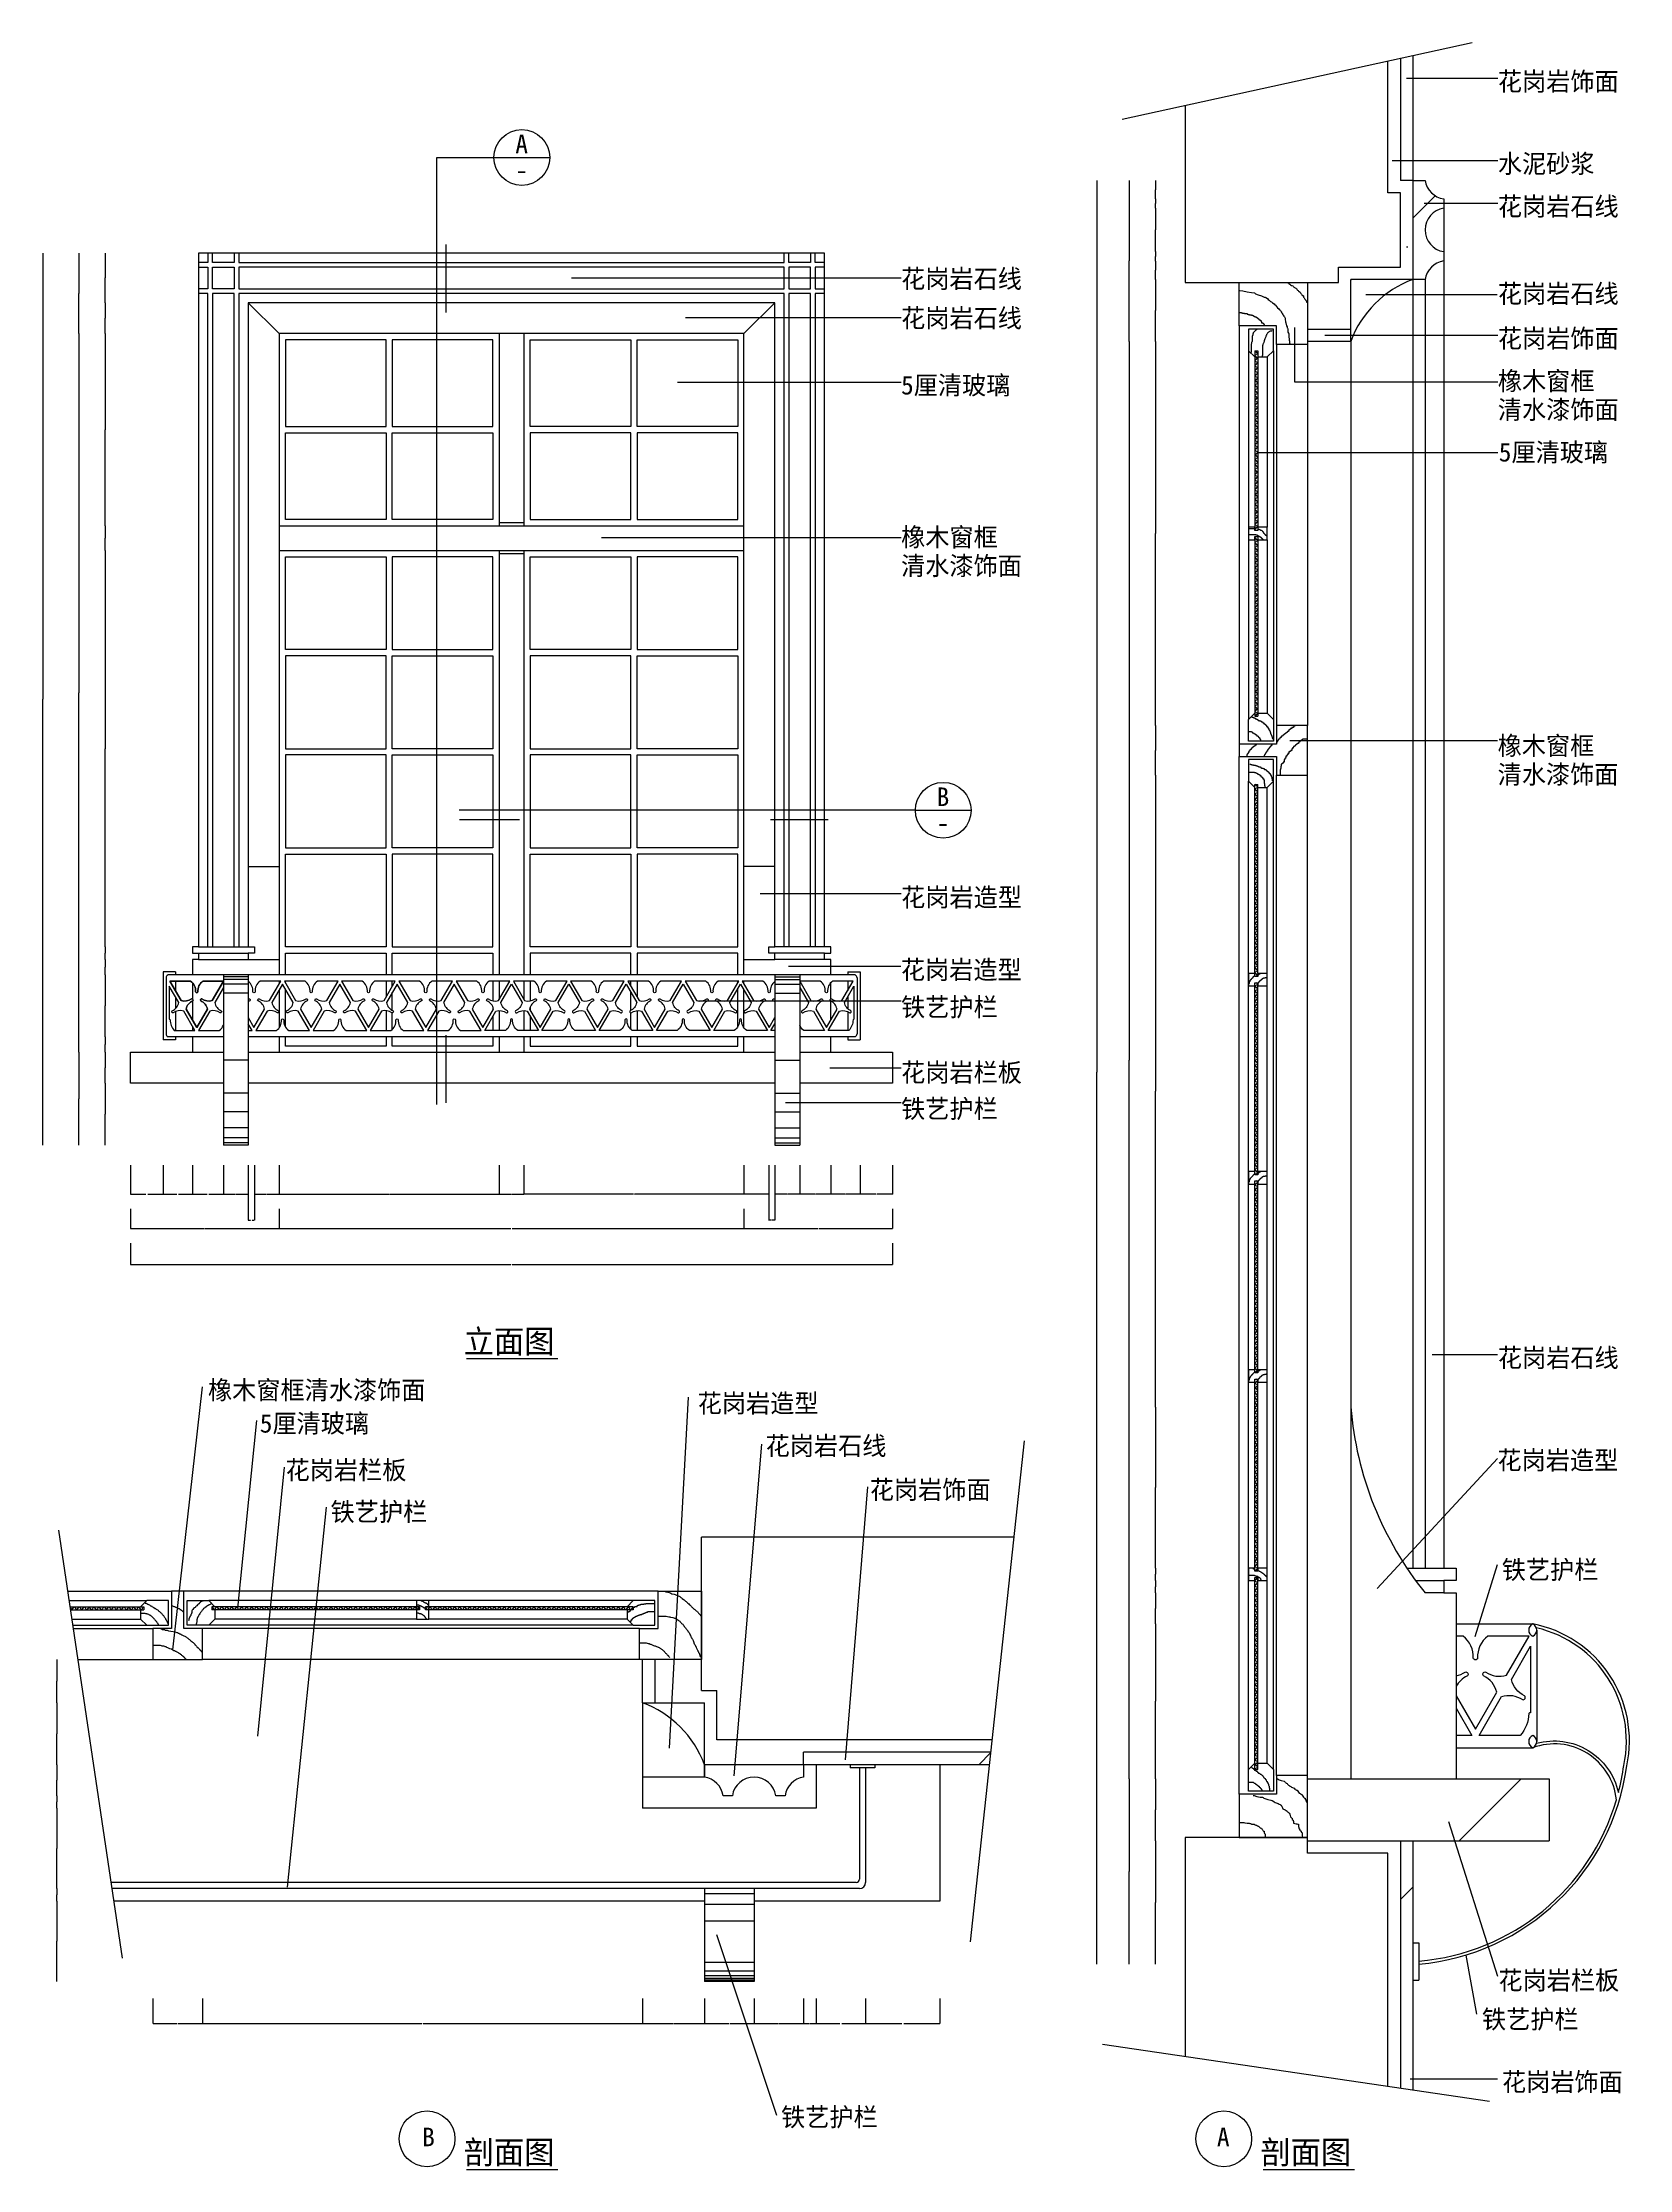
# Model space of a CAD drawing. Header units: metres. Extents: x 237 to 5358, y 156 to 7022.
import ezdxf

# ---------------------------------------------------------------- set-up
doc = ezdxf.new("R2010")
doc.units = ezdxf.units.M
for name, color, linetype in [('2', 2, 'Continuous'), ('3', 3, 'Continuous'), ('4', 4, 'Continuous'), ('7', 7, 'Continuous'), ('BH', 3, 'Continuous'), ('DIM', 3, 'Continuous'), ('TEXT', 3, 'Continuous')]:
    doc.layers.add(name, color=color, linetype=linetype)
doc.dimstyles.get("Standard").update_dxf_attribs({"dimtxt": 2.5, "dimasz": 2.5, "dimexe": 1.25, "dimexo": 0.625, "dimtad": 1, "dimcen": 2.5, "dimazin": 3, "dimtfac": 1, "dimtmove": 0, "dimatfit": 3})

# ---------------------------------------------------------------- blocks, each defined once
blk = doc.blocks.new('BH2')
at = {"layer": 'BH'}
blk.add_lwpolyline([(0, 32), (5, 28), (0, 24), (5, 20), (0, 16), (5, 12), (0, 8), (5, 4), (0, 0)], dxfattribs=at)
blk = doc.blocks.new('*D1')
for p, q in [((3639.02, 6576.88), (3639.02, 3697.6)), ((3638.77, 3697.6), (3638.52, 3697.6)), ((3639.02, 818.32), (3639.02, 3697.6)), ((3639.02, 3697.6), (3639.02, 3697.6)), ((3639.27, 3697.6), (3639.52, 3697.6))]:
    blk.add_line(p, q)
at = {"layer": 'Defpoints'}
for p in [(3639.02, 6576.88), (3639.02, 3697.6), (3639.02, 818.32)]:
    blk.add_point(p, dxfattribs=at)
at = {"layer": 'DIM', "insert": (3639.02, 3698.725), "char_height": 1, "attachment_point": 5}
blk.add_mtext('2880', dxfattribs=at)
blk = doc.blocks.new('*D2')
for p, q in [((2875.35, 3397.53), (2875.35, 3304.5)), ((2980.35, 3397.53), (2980.35, 3304.5)), ((2926.35, 3304.5), (2875.1, 3304.5)), ((2980.6, 3304.5), (2929.35, 3304.5))]:
    blk.add_line(p, q)
at = {"layer": 'Defpoints'}
for p in [(2875.35, 3397.53), (2980.35, 3397.53), (2980.35, 3304.5)]:
    blk.add_point(p, dxfattribs=at)
at = {"layer": 'DIM', "insert": (2927.85, 3304.5), "char_height": 1, "attachment_point": 5}
blk.add_mtext('105', dxfattribs=at)
blk = doc.blocks.new('*D3')
for p, q in [((2580.35, 3397.53), (2580.35, 3220.08)), ((2600.35, 3397.53), (2600.35, 3220.08)), ((2589.35, 3220.08), (2580.1, 3220.08)), ((2600.6, 3220.08), (2591.35, 3220.08))]:
    blk.add_line(p, q)
at = {"layer": 'Defpoints'}
for p in [(2580.35, 3397.53), (2600.35, 3397.53), (2600.35, 3220.08)]:
    blk.add_point(p, dxfattribs=at)
at = {"layer": 'DIM', "insert": (2590.35, 3220.08), "char_height": 1, "attachment_point": 5}
blk.add_mtext('20', dxfattribs=at)
blk = doc.blocks.new('*D4')
for p, q in [((2500.35, 3397.53), (2500.35, 3304.5)), ((2580.35, 3397.53), (2580.35, 3304.5)), ((2539.35, 3304.5), (2500.1, 3304.5)), ((2580.6, 3304.5), (2541.35, 3304.5))]:
    blk.add_line(p, q)
at = {"layer": 'Defpoints'}
for p in [(2500.35, 3397.53), (2580.35, 3397.53), (2580.35, 3304.5)]:
    blk.add_point(p, dxfattribs=at)
at = {"layer": 'DIM', "insert": (2540.35, 3304.5), "char_height": 1, "attachment_point": 5}
blk.add_mtext('80', dxfattribs=at)
blk = doc.blocks.new('*D5')
for p, q in [((2600.35, 3397.53), (2600.35, 3304.5)), ((2680.35, 3397.53), (2680.35, 3304.5)), ((2639.35, 3304.5), (2600.1, 3304.5)), ((2680.6, 3304.5), (2641.35, 3304.5))]:
    blk.add_line(p, q)
at = {"layer": 'Defpoints'}
for p in [(2600.35, 3397.53), (2680.35, 3397.53), (2680.35, 3304.5)]:
    blk.add_point(p, dxfattribs=at)
at = {"layer": 'DIM', "insert": (2640.35, 3304.5), "char_height": 1, "attachment_point": 5}
blk.add_mtext('80', dxfattribs=at)
blk = doc.blocks.new('*D6')
for p, q in [((2680.35, 3397.53), (2680.35, 3304.5)), ((2780.35, 3397.53), (2780.35, 3304.5)), ((2728.85, 3304.5), (2680.1, 3304.5)), ((2780.6, 3304.5), (2731.85, 3304.5))]:
    blk.add_line(p, q)
at = {"layer": 'Defpoints'}
for p in [(2680.35, 3397.53), (2780.35, 3397.53), (2780.35, 3304.5)]:
    blk.add_point(p, dxfattribs=at)
at = {"layer": 'DIM', "insert": (2730.35, 3304.5), "char_height": 1, "attachment_point": 5}
blk.add_mtext('100', dxfattribs=at)
blk = doc.blocks.new('*D7')
for p, q in [((2780.35, 3397.53), (2780.35, 3304.5)), ((2875.35, 3397.53), (2875.35, 3304.5)), ((2826.85, 3304.5), (2780.1, 3304.5)), ((2875.6, 3304.5), (2828.85, 3304.5))]:
    blk.add_line(p, q)
at = {"layer": 'Defpoints'}
for p in [(2780.35, 3397.53), (2875.35, 3397.53), (2875.35, 3304.5)]:
    blk.add_point(p, dxfattribs=at)
at = {"layer": 'DIM', "insert": (2827.85, 3304.5), "char_height": 1, "attachment_point": 5}
blk.add_mtext('95', dxfattribs=at)
blk = doc.blocks.new('*D8')
for p, q in [((1710.35, 3397.53), (1710.35, 3304.5)), ((1790.35, 3397.53), (1790.35, 3304.5)), ((1710.6, 3304.5), (1749.35, 3304.5)), ((1751.35, 3304.5), (1790.1, 3304.5))]:
    blk.add_line(p, q)
at = {"layer": 'Defpoints'}
for p in [(1710.35, 3397.53), (1790.35, 3397.53), (1710.35, 3304.5)]:
    blk.add_point(p, dxfattribs=at)
at = {"layer": 'DIM', "insert": (1750.35, 3304.5), "char_height": 1, "attachment_point": 5}
blk.add_mtext('80', dxfattribs=at)
blk = doc.blocks.new('*D9')
for p, q in [((900.36, 3397.53), (900.36, 3220.08)), ((920.35, 3397.53), (920.35, 3220.08)), ((900.61, 3220.08), (907.855, 3220.08)), ((912.855, 3220.08), (920.1, 3220.08))]:
    blk.add_line(p, q)
at = {"layer": 'Defpoints'}
for p in [(900.36, 3397.53), (920.35, 3397.53), (900.36, 3220.08)]:
    blk.add_point(p, dxfattribs=at)
at = {"layer": 'DIM', "insert": (910.355, 3220.08), "char_height": 1, "attachment_point": 5}
blk.add_mtext('19,99', dxfattribs=at)
blk = doc.blocks.new('*D10')
for p, q in [((920.35, 3397.53), (920.35, 3304.5)), ((1000.35, 3397.53), (1000.35, 3304.5)), ((920.6, 3304.5), (959.35, 3304.5)), ((961.35, 3304.5), (1000.1, 3304.5))]:
    blk.add_line(p, q)
at = {"layer": 'Defpoints'}
for p in [(920.35, 3397.53), (1000.35, 3397.53), (920.35, 3304.5)]:
    blk.add_point(p, dxfattribs=at)
at = {"layer": 'DIM', "insert": (960.35, 3304.5), "char_height": 1, "attachment_point": 5}
blk.add_mtext('80', dxfattribs=at)
blk = doc.blocks.new('*D11')
for p, q in [((520.35, 3397.53), (520.35, 3304.5)), ((625.36, 3397.53), (625.36, 3304.5)), ((520.6, 3304.5), (569.855, 3304.5)), ((575.855, 3304.5), (625.11, 3304.5))]:
    blk.add_line(p, q)
at = {"layer": 'Defpoints'}
for p in [(520.35, 3397.53), (625.36, 3397.53), (520.35, 3304.5)]:
    blk.add_point(p, dxfattribs=at)
at = {"layer": 'DIM', "insert": (572.855, 3304.5), "char_height": 1, "attachment_point": 5}
blk.add_mtext('105,01', dxfattribs=at)
blk = doc.blocks.new('*D12')
for p, q in [((625.36, 3397.53), (625.36, 3304.5)), ((720.35, 3397.53), (720.35, 3304.5)), ((625.61, 3304.5), (670.355, 3304.5)), ((675.355, 3304.5), (720.1, 3304.5))]:
    blk.add_line(p, q)
at = {"layer": 'Defpoints'}
for p in [(625.36, 3397.53), (720.35, 3397.53), (625.36, 3304.5)]:
    blk.add_point(p, dxfattribs=at)
at = {"layer": 'DIM', "insert": (672.855, 3304.5), "char_height": 1, "attachment_point": 5}
blk.add_mtext('94,99', dxfattribs=at)
blk = doc.blocks.new('*D13')
for p, q in [((720.35, 3397.53), (720.35, 3304.5)), ((820.36, 3397.53), (820.36, 3304.5)), ((720.6, 3304.5), (767.355, 3304.5)), ((773.355, 3304.5), (820.11, 3304.5))]:
    blk.add_line(p, q)
at = {"layer": 'Defpoints'}
for p in [(720.35, 3397.53), (820.36, 3397.53), (720.35, 3304.5)]:
    blk.add_point(p, dxfattribs=at)
at = {"layer": 'DIM', "insert": (770.355, 3304.5), "char_height": 1, "attachment_point": 5}
blk.add_mtext('100,01', dxfattribs=at)
blk = doc.blocks.new('*D14')
for p, q in [((820.36, 3397.53), (820.36, 3304.5)), ((900.36, 3397.53), (900.36, 3304.5)), ((820.61, 3304.5), (859.36, 3304.5)), ((861.36, 3304.5), (900.11, 3304.5))]:
    blk.add_line(p, q)
at = {"layer": 'Defpoints'}
for p in [(820.36, 3397.53), (900.36, 3397.53), (820.36, 3304.5)]:
    blk.add_point(p, dxfattribs=at)
at = {"layer": 'DIM', "insert": (860.36, 3304.5), "char_height": 1, "attachment_point": 5}
blk.add_mtext('80', dxfattribs=at)
blk = doc.blocks.new('*D15')
for p, q in [((1000.35, 3397.53), (1000.35, 3304.5)), ((1710.35, 3397.53), (1710.35, 3304.5)), ((1000.6, 3304.5), (1353.85, 3304.5)), ((1356.85, 3304.5), (1710.1, 3304.5))]:
    blk.add_line(p, q)
at = {"layer": 'Defpoints'}
for p in [(1000.35, 3397.53), (1710.35, 3397.53), (1000.35, 3304.5)]:
    blk.add_point(p, dxfattribs=at)
at = {"layer": 'DIM', "insert": (1355.35, 3304.5), "char_height": 1, "attachment_point": 5}
blk.add_mtext('710', dxfattribs=at)
blk = doc.blocks.new('*D16')
for p, q in [((1790.35, 3397.53), (1790.35, 3304.5)), ((2500.35, 3397.53), (2500.35, 3304.5)), ((2143.85, 3304.5), (1790.1, 3304.5)), ((2500.6, 3304.5), (2146.85, 3304.5))]:
    blk.add_line(p, q)
at = {"layer": 'Defpoints'}
for p in [(1790.35, 3397.53), (2500.35, 3397.53), (2500.35, 3304.5)]:
    blk.add_point(p, dxfattribs=at)
at = {"layer": 'DIM', "insert": (2145.35, 3304.5), "char_height": 1, "attachment_point": 5}
blk.add_mtext('710', dxfattribs=at)
blk = doc.blocks.new('*D17')
for p, q in [((1000.35, 3256.87), (1000.35, 3193.03)), ((2500.35, 3256.87), (2500.35, 3193.03)), ((1000.6, 3193.03), (1748.35, 3193.03)), ((1752.35, 3193.03), (2500.1, 3193.03))]:
    blk.add_line(p, q)
at = {"layer": 'Defpoints'}
for p in [(1000.35, 3256.87), (2500.35, 3256.87), (1000.35, 3193.03)]:
    blk.add_point(p, dxfattribs=at)
at = {"layer": 'DIM', "insert": (1750.35, 3193.03), "char_height": 1, "attachment_point": 5}
blk.add_mtext('1500', dxfattribs=at)
blk = doc.blocks.new('*D18')
for p, q in [((520.35, 3145.4), (520.35, 3077.24)), ((2980.35, 3145.4), (2980.35, 3077.24)), ((520.6, 3077.24), (1748.35, 3077.24)), ((1752.35, 3077.24), (2980.1, 3077.24))]:
    blk.add_line(p, q)
at = {"layer": 'Defpoints'}
for p in [(520.35, 3145.4), (2980.35, 3145.4), (520.35, 3077.24)]:
    blk.add_point(p, dxfattribs=at)
at = {"layer": 'DIM', "insert": (1750.35, 3077.24), "char_height": 1, "attachment_point": 5}
blk.add_mtext('2460', dxfattribs=at)
blk = doc.blocks.new('*D19')
for p, q in [((753, 707.53), (753, 626.56)), ((2173, 707.53), (2173, 626.56)), ((753.25, 626.56), (1461, 626.56)), ((1465, 626.56), (2172.75, 626.56))]:
    blk.add_line(p, q)
at = {"layer": 'Defpoints'}
for p in [(753, 707.53), (2173, 707.53), (753, 626.56)]:
    blk.add_point(p, dxfattribs=at)
at = {"layer": 'DIM', "insert": (1463, 626.56), "char_height": 1, "attachment_point": 5}
blk.add_mtext('1420', dxfattribs=at)
blk = doc.blocks.new('*D20')
for p, q in [((520.35, 3256.87), (520.35, 3193.03)), ((1000.35, 3256.87), (1000.35, 3193.03)), ((520.6, 3193.03), (758.85, 3193.03)), ((761.85, 3193.03), (1000.1, 3193.03))]:
    blk.add_line(p, q)
at = {"layer": 'Defpoints'}
for p in [(520.35, 3256.87), (1000.35, 3256.87), (520.35, 3193.03)]:
    blk.add_point(p, dxfattribs=at)
at = {"layer": 'DIM', "insert": (760.35, 3193.03), "char_height": 1, "attachment_point": 5}
blk.add_mtext('480', dxfattribs=at)
blk = doc.blocks.new('*D21')
for p, q in [((593, 707.53), (593, 626.56)), ((753, 707.53), (753, 626.56)), ((593.25, 626.56), (671.5, 626.56)), ((674.5, 626.56), (752.75, 626.56))]:
    blk.add_line(p, q)
at = {"layer": 'Defpoints'}
for p in [(593, 707.53), (753, 707.53), (593, 626.56)]:
    blk.add_point(p, dxfattribs=at)
at = {"layer": 'DIM', "insert": (673, 626.56), "char_height": 1, "attachment_point": 5}
blk.add_mtext('160', dxfattribs=at)
blk = doc.blocks.new('*D22')
for p, q in [((282.42, 1802.18), (282.42, 1732.18)), ((282.17, 1732.18), (281.92, 1732.18)), ((282.42, 1662.18), (282.42, 1732.18)), ((282.42, 1732.18), (282.42, 1732.18)), ((282.67, 1732.18), (282.92, 1732.18))]:
    blk.add_line(p, q)
at = {"layer": 'Defpoints'}
for p in [(282.42, 1802.18), (282.42, 1732.18), (282.42, 1662.18)]:
    blk.add_point(p, dxfattribs=at)
at = {"layer": 'DIM', "insert": (282.42, 1733.305), "char_height": 1, "attachment_point": 5}
blk.add_mtext('0', dxfattribs=at)
blk = doc.blocks.new('*D23')
for p, q in [((282.42, 1022.18), (282.42, 892.18)), ((282.17, 892.18), (281.92, 892.18)), ((282.42, 762.18), (282.42, 892.18)), ((282.42, 892.18), (282.42, 892.18)), ((282.67, 892.18), (282.92, 892.18))]:
    blk.add_line(p, q)
at = {"layer": 'Defpoints'}
for p in [(282.42, 1022.18), (282.42, 892.18), (282.42, 762.18)]:
    blk.add_point(p, dxfattribs=at)
at = {"layer": 'DIM', "insert": (282.42, 893.305), "char_height": 1, "attachment_point": 5}
blk.add_mtext('0', dxfattribs=at)
blk = doc.blocks.new('*D24')
for p, q in [((282.17, 1342.18), (281.92, 1342.18)), ((282.42, 1362.18), (282.42, 1342.18)), ((282.42, 1322.18), (282.42, 1342.18)), ((282.42, 1342.18), (282.42, 1342.18)), ((282.67, 1342.18), (282.92, 1342.18))]:
    blk.add_line(p, q)
at = {"layer": 'Defpoints'}
for p in [(282.42, 1362.18), (282.42, 1342.18), (282.42, 1322.18)]:
    blk.add_point(p, dxfattribs=at)
at = {"layer": 'DIM', "insert": (282.42, 1343.305), "char_height": 1, "attachment_point": 5}
blk.add_mtext('0', dxfattribs=at)
blk = doc.blocks.new('*D25')
for p, q in [((282.42, 1322.18), (282.42, 1192.18)), ((282.17, 1192.18), (281.92, 1192.18)), ((282.42, 1062.18), (282.42, 1192.18)), ((282.42, 1192.18), (282.42, 1192.18)), ((282.67, 1192.18), (282.92, 1192.18))]:
    blk.add_line(p, q)
at = {"layer": 'Defpoints'}
for p in [(282.42, 1322.18), (282.42, 1192.18), (282.42, 1062.18)]:
    blk.add_point(p, dxfattribs=at)
at = {"layer": 'DIM', "insert": (282.42, 1193.305), "char_height": 1, "attachment_point": 5}
blk.add_mtext('0', dxfattribs=at)
blk = doc.blocks.new('*D26')
for p, q in [((282.17, 1042.18), (281.92, 1042.18)), ((282.42, 1062.18), (282.42, 1042.18)), ((282.42, 1022.18), (282.42, 1042.18)), ((282.42, 1042.18), (282.42, 1042.18)), ((282.67, 1042.18), (282.92, 1042.18))]:
    blk.add_line(p, q)
at = {"layer": 'Defpoints'}
for p in [(282.42, 1062.18), (282.42, 1042.18), (282.42, 1022.18)]:
    blk.add_point(p, dxfattribs=at)
at = {"layer": 'DIM', "insert": (282.42, 1043.305), "char_height": 1, "attachment_point": 5}
blk.add_mtext('0', dxfattribs=at)
blk = doc.blocks.new('*D27')
for p, q in [((282.42, 1462.18), (282.42, 1412.18)), ((282.17, 1412.18), (281.92, 1412.18)), ((282.42, 1362.18), (282.42, 1412.18)), ((282.42, 1412.18), (282.42, 1412.18)), ((282.67, 1412.18), (282.92, 1412.18))]:
    blk.add_line(p, q)
at = {"layer": 'Defpoints'}
for p in [(282.42, 1462.18), (282.42, 1412.18), (282.42, 1362.18)]:
    blk.add_point(p, dxfattribs=at)
at = {"layer": 'DIM', "insert": (282.42, 1413.305), "char_height": 1, "attachment_point": 5}
blk.add_mtext('0', dxfattribs=at)
blk = doc.blocks.new('*D28')
for p, q in [((282.42, 1662.18), (282.42, 1562.18)), ((282.17, 1562.18), (281.92, 1562.18)), ((282.42, 1462.18), (282.42, 1562.18)), ((282.42, 1562.18), (282.42, 1562.18)), ((282.67, 1562.18), (282.92, 1562.18))]:
    blk.add_line(p, q)
at = {"layer": 'Defpoints'}
for p in [(282.42, 1662.18), (282.42, 1562.18), (282.42, 1462.18)]:
    blk.add_point(p, dxfattribs=at)
at = {"layer": 'DIM', "insert": (282.42, 1563.305), "char_height": 1, "attachment_point": 5}
blk.add_mtext('0', dxfattribs=at)
blk = doc.blocks.new('*D29')
for p, q in [((2500.35, 3256.87), (2500.35, 3193.03)), ((2980.35, 3256.87), (2980.35, 3193.03)), ((2500.6, 3193.03), (2738.85, 3193.03)), ((2741.85, 3193.03), (2980.1, 3193.03))]:
    blk.add_line(p, q)
at = {"layer": 'Defpoints'}
for p in [(2500.35, 3256.87), (2980.35, 3256.87), (2500.35, 3193.03)]:
    blk.add_point(p, dxfattribs=at)
at = {"layer": 'DIM', "insert": (2740.35, 3193.03), "char_height": 1, "attachment_point": 5}
blk.add_mtext('480', dxfattribs=at)
blk = doc.blocks.new('*D30')
for p, q in [((2533, 707.53), (2533, 626.56)), ((2693, 707.53), (2693, 626.56)), ((2533.25, 626.56), (2611.5, 626.56)), ((2614.5, 626.56), (2692.75, 626.56))]:
    blk.add_line(p, q)
at = {"layer": 'Defpoints'}
for p in [(2533, 707.53), (2693, 707.53), (2533, 626.56)]:
    blk.add_point(p, dxfattribs=at)
at = {"layer": 'DIM', "insert": (2613, 626.56), "char_height": 1, "attachment_point": 5}
blk.add_mtext('160', dxfattribs=at)
blk = doc.blocks.new('*D31')
for p, q in [((2173, 707.53), (2173, 626.56)), ((2373, 707.53), (2373, 626.56)), ((2173.25, 626.56), (2271.5, 626.56)), ((2274.5, 626.56), (2372.75, 626.56))]:
    blk.add_line(p, q)
at = {"layer": 'Defpoints'}
for p in [(2173, 707.53), (2373, 707.53), (2173, 626.56)]:
    blk.add_point(p, dxfattribs=at)
at = {"layer": 'DIM', "insert": (2273, 626.56), "char_height": 1, "attachment_point": 5}
blk.add_mtext('200', dxfattribs=at)
blk = doc.blocks.new('*D32')
for p, q in [((2373, 707.53), (2373, 626.56)), ((2533, 707.53), (2533, 626.56)), ((2373.25, 626.56), (2451.5, 626.56)), ((2454.5, 626.56), (2532.75, 626.56))]:
    blk.add_line(p, q)
at = {"layer": 'Defpoints'}
for p in [(2373, 707.53), (2533, 707.53), (2373, 626.56)]:
    blk.add_point(p, dxfattribs=at)
at = {"layer": 'DIM', "insert": (2453, 626.56), "char_height": 1, "attachment_point": 5}
blk.add_mtext('160', dxfattribs=at)
blk = doc.blocks.new('*D33')
for p, q in [((2892.99, 707.53), (2892.99, 626.56)), ((3133, 707.53), (3133, 626.56)), ((2893.24, 626.56), (3009.995, 626.56)), ((3015.995, 626.56), (3132.75, 626.56))]:
    blk.add_line(p, q)
at = {"layer": 'Defpoints'}
for p in [(2892.99, 707.53), (3133, 707.53), (2892.99, 626.56)]:
    blk.add_point(p, dxfattribs=at)
at = {"layer": 'DIM', "insert": (3012.995, 626.56), "char_height": 1, "attachment_point": 5}
blk.add_mtext('240,01', dxfattribs=at)
blk = doc.blocks.new('*D34')
for p, q in [((2733, 707.53), (2733, 626.56)), ((2892.99, 707.53), (2892.99, 626.56)), ((2733.25, 626.56), (2809.995, 626.56)), ((2815.995, 626.56), (2892.74, 626.56))]:
    blk.add_line(p, q)
at = {"layer": 'Defpoints'}
for p in [(2733, 707.53), (2892.99, 707.53), (2733, 626.56)]:
    blk.add_point(p, dxfattribs=at)
at = {"layer": 'DIM', "insert": (2812.995, 626.56), "char_height": 1, "attachment_point": 5}
blk.add_mtext('159,99', dxfattribs=at)
blk = doc.blocks.new('*D35')
for p, q in [((2693, 707.53), (2693, 626.56)), ((2733, 707.53), (2733, 626.56)), ((2693.25, 626.56), (2712, 626.56)), ((2714, 626.56), (2732.75, 626.56))]:
    blk.add_line(p, q)
at = {"layer": 'Defpoints'}
for p in [(2693, 707.53), (2733, 707.53), (2693, 626.56)]:
    blk.add_point(p, dxfattribs=at)
at = {"layer": 'DIM', "insert": (2713, 626.56), "char_height": 1, "attachment_point": 5}
blk.add_mtext('40', dxfattribs=at)
blk = doc.blocks.new('*D36')
for p, q in [((438.92, 5382.07), (438.92, 4742.08)), ((438.67, 4742.08), (438.42, 4742.08)), ((438.92, 4102.08), (438.92, 4742.08)), ((438.92, 4742.08), (438.92, 4742.08)), ((439.17, 4742.08), (439.42, 4742.08))]:
    blk.add_line(p, q)
at = {"layer": 'Defpoints'}
for p in [(438.92, 5382.07), (438.92, 4742.08), (438.92, 4102.08)]:
    blk.add_point(p, dxfattribs=at)
at = {"layer": 'DIM', "insert": (438.92, 4743.205), "char_height": 1, "attachment_point": 5}
blk.add_mtext('0', dxfattribs=at)
blk = doc.blocks.new('*D37')
for p, q in [((237.07, 6342.08), (237.07, 4902.08)), ((236.82, 4902.08), (236.57, 4902.08)), ((237.07, 3462.08), (237.07, 4902.08)), ((237.07, 4902.08), (237.07, 4902.08)), ((237.32, 4902.08), (237.57, 4902.08))]:
    blk.add_line(p, q)
at = {"layer": 'Defpoints'}
for p in [(237.07, 6342.08), (237.07, 4902.08), (237.07, 3462.08)]:
    blk.add_point(p, dxfattribs=at)
at = {"layer": 'DIM', "insert": (237.07, 4903.205), "char_height": 1, "attachment_point": 5}
blk.add_mtext('0', dxfattribs=at)
blk = doc.blocks.new('*D38')
for p, q in [((353.91, 6082.08), (353.91, 4922.08)), ((353.66, 4922.08), (353.41, 4922.08)), ((353.91, 3762.08), (353.91, 4922.08)), ((353.91, 4922.08), (353.91, 4922.08)), ((354.16, 4922.08), (354.41, 4922.08))]:
    blk.add_line(p, q)
at = {"layer": 'Defpoints'}
for p in [(353.91, 6082.08), (353.91, 4922.08), (353.91, 3762.08)]:
    blk.add_point(p, dxfattribs=at)
at = {"layer": 'DIM', "insert": (353.91, 4923.205), "char_height": 1, "attachment_point": 5}
blk.add_mtext('0', dxfattribs=at)
blk = doc.blocks.new('*D39')
for p, q in [((438.92, 4062.08), (438.92, 4037.08)), ((438.67, 4037.08), (438.42, 4037.08)), ((438.92, 4012.08), (438.92, 4037.08)), ((438.92, 4037.08), (438.92, 4037.08)), ((439.17, 4037.08), (439.42, 4037.08))]:
    blk.add_line(p, q)
at = {"layer": 'Defpoints'}
for p in [(438.92, 4062.08), (438.92, 4037.08), (438.92, 4012.08)]:
    blk.add_point(p, dxfattribs=at)
at = {"layer": 'DIM', "insert": (438.92, 4038.205), "char_height": 1, "attachment_point": 5}
blk.add_mtext('0', dxfattribs=at)
blk = doc.blocks.new('*D40')
for p, q in [((438.67, 3787.08), (438.42, 3787.08)), ((438.92, 3812.08), (438.92, 3787.08)), ((438.92, 3762.08), (438.92, 3787.08)), ((438.92, 3787.08), (438.92, 3787.08)), ((439.17, 3787.08), (439.42, 3787.08))]:
    blk.add_line(p, q)
at = {"layer": 'Defpoints'}
for p in [(438.92, 3812.08), (438.92, 3787.08), (438.92, 3762.08)]:
    blk.add_point(p, dxfattribs=at)
at = {"layer": 'DIM', "insert": (438.92, 3788.205), "char_height": 1, "attachment_point": 5}
blk.add_mtext('0', dxfattribs=at)
blk = doc.blocks.new('*D41')
for p, q in [((438.67, 4082.08), (438.42, 4082.08)), ((438.92, 4102.08), (438.92, 4082.08)), ((438.92, 4062.08), (438.92, 4082.08)), ((438.92, 4082.08), (438.92, 4082.08)), ((439.17, 4082.08), (439.42, 4082.08))]:
    blk.add_line(p, q)
at = {"layer": 'Defpoints'}
for p in [(438.92, 4102.08), (438.92, 4082.08), (438.92, 4062.08)]:
    blk.add_point(p, dxfattribs=at)
at = {"layer": 'DIM', "insert": (438.92, 4083.205), "char_height": 1, "attachment_point": 5}
blk.add_mtext('0', dxfattribs=at)
blk = doc.blocks.new('*D42')
for p, q in [((438.92, 4012.08), (438.92, 3912.08)), ((438.67, 3912.08), (438.42, 3912.08)), ((438.92, 3812.08), (438.92, 3912.08)), ((438.92, 3912.08), (438.92, 3912.08)), ((439.17, 3912.08), (439.42, 3912.08))]:
    blk.add_line(p, q)
at = {"layer": 'Defpoints'}
for p in [(438.92, 4012.08), (438.92, 3912.08), (438.92, 3812.08)]:
    blk.add_point(p, dxfattribs=at)
at = {"layer": 'DIM', "insert": (438.92, 3913.205), "char_height": 1, "attachment_point": 5}
blk.add_mtext('0', dxfattribs=at)
blk = doc.blocks.new('*D43')
for p, q in [((438.67, 3712.08), (438.42, 3712.08)), ((438.92, 3762.08), (438.92, 3712.08)), ((438.92, 3662.08), (438.92, 3712.08)), ((438.92, 3712.08), (438.92, 3712.08)), ((439.17, 3712.08), (439.42, 3712.08))]:
    blk.add_line(p, q)
at = {"layer": 'Defpoints'}
for p in [(438.92, 3762.08), (438.92, 3712.08), (438.92, 3662.08)]:
    blk.add_point(p, dxfattribs=at)
at = {"layer": 'DIM', "insert": (438.92, 3713.205), "char_height": 1, "attachment_point": 5}
blk.add_mtext('0', dxfattribs=at)
blk = doc.blocks.new('*D44')
for p, q in [((438.92, 3662.08), (438.92, 3562.08)), ((438.67, 3562.08), (438.42, 3562.08)), ((438.92, 3462.08), (438.92, 3562.08)), ((438.92, 3562.08), (438.92, 3562.08)), ((439.17, 3562.08), (439.42, 3562.08))]:
    blk.add_line(p, q)
at = {"layer": 'Defpoints'}
for p in [(438.92, 3662.08), (438.92, 3562.08), (438.92, 3462.08)]:
    blk.add_point(p, dxfattribs=at)
at = {"layer": 'DIM', "insert": (438.92, 3563.205), "char_height": 1, "attachment_point": 5}
blk.add_mtext('0', dxfattribs=at)
blk = doc.blocks.new('*D45')
for p, q in [((353.91, 3762.08), (353.91, 3612.08)), ((353.66, 3612.08), (353.41, 3612.08)), ((353.91, 3462.08), (353.91, 3612.08)), ((353.91, 3612.08), (353.91, 3612.08)), ((354.16, 3612.08), (354.41, 3612.08))]:
    blk.add_line(p, q)
at = {"layer": 'Defpoints'}
for p in [(353.91, 3762.08), (353.91, 3612.08), (353.91, 3462.08)]:
    blk.add_point(p, dxfattribs=at)
at = {"layer": 'DIM', "insert": (353.91, 3613.205), "char_height": 1, "attachment_point": 5}
blk.add_mtext('0', dxfattribs=at)
blk = doc.blocks.new('*D46')
for p, q in [((438.92, 6082.08), (438.92, 5772.08)), ((438.67, 5772.08), (438.42, 5772.08)), ((438.92, 5462.07), (438.92, 5772.08)), ((438.92, 5772.08), (438.92, 5772.08)), ((439.17, 5772.08), (439.42, 5772.08))]:
    blk.add_line(p, q)
at = {"layer": 'Defpoints'}
for p in [(438.92, 6082.08), (438.92, 5772.08), (438.92, 5462.07)]:
    blk.add_point(p, dxfattribs=at)
at = {"layer": 'DIM', "insert": (438.92, 5773.205), "char_height": 1, "attachment_point": 5}
blk.add_mtext('0', dxfattribs=at)
blk = doc.blocks.new('*D47')
for p, q in [((438.92, 5462.07), (438.92, 5422.07)), ((438.67, 5422.07), (438.42, 5422.07)), ((438.92, 5382.07), (438.92, 5422.07)), ((438.92, 5422.07), (438.92, 5422.07)), ((439.17, 5422.07), (439.42, 5422.07))]:
    blk.add_line(p, q)
at = {"layer": 'Defpoints'}
for p in [(438.92, 5462.07), (438.92, 5422.07), (438.92, 5382.07)]:
    blk.add_point(p, dxfattribs=at)
at = {"layer": 'DIM', "insert": (438.92, 5423.195), "char_height": 1, "attachment_point": 5}
blk.add_mtext('0', dxfattribs=at)
blk = doc.blocks.new('*D48')
for p, q in [((438.92, 6342.08), (438.92, 6262.08)), ((438.67, 6262.08), (438.42, 6262.08)), ((438.92, 6182.08), (438.92, 6262.08)), ((438.92, 6262.08), (438.92, 6262.08)), ((439.17, 6262.08), (439.42, 6262.08))]:
    blk.add_line(p, q)
at = {"layer": 'Defpoints'}
for p in [(438.92, 6342.08), (438.92, 6262.08), (438.92, 6182.08)]:
    blk.add_point(p, dxfattribs=at)
at = {"layer": 'DIM', "insert": (438.92, 6263.205), "char_height": 1, "attachment_point": 5}
blk.add_mtext('0', dxfattribs=at)
blk = doc.blocks.new('*D49')
for p, q in [((438.92, 6182.08), (438.92, 6132.08)), ((438.67, 6132.08), (438.42, 6132.08)), ((438.92, 6082.08), (438.92, 6132.08)), ((438.92, 6132.08), (438.92, 6132.08)), ((439.17, 6132.08), (439.42, 6132.08))]:
    blk.add_line(p, q)
at = {"layer": 'Defpoints'}
for p in [(438.92, 6182.08), (438.92, 6132.08), (438.92, 6082.08)]:
    blk.add_point(p, dxfattribs=at)
at = {"layer": 'DIM', "insert": (438.92, 6133.205), "char_height": 1, "attachment_point": 5}
blk.add_mtext('0', dxfattribs=at)
blk = doc.blocks.new('*D50')
for p, q in [((353.91, 6342.08), (353.91, 6212.08)), ((353.66, 6212.08), (353.41, 6212.08)), ((353.91, 6082.08), (353.91, 6212.08)), ((353.91, 6212.08), (353.91, 6212.08)), ((354.16, 6212.08), (354.41, 6212.08))]:
    blk.add_line(p, q)
at = {"layer": 'Defpoints'}
for p in [(353.91, 6342.08), (353.91, 6212.08), (353.91, 6082.08)]:
    blk.add_point(p, dxfattribs=at)
at = {"layer": 'DIM', "insert": (353.91, 6213.205), "char_height": 1, "attachment_point": 5}
blk.add_mtext('0', dxfattribs=at)
blk = doc.blocks.new('*D51')
for p, q in [((3828.77, 4656.87), (3828.77, 3636.87)), ((3828.52, 3636.87), (3828.27, 3636.87)), ((3828.77, 2616.88), (3828.77, 3636.87)), ((3828.77, 3636.87), (3828.77, 3636.87)), ((3829.02, 3636.87), (3829.27, 3636.87))]:
    blk.add_line(p, q)
at = {"layer": 'Defpoints'}
for p in [(3828.77, 4656.87), (3828.77, 3636.87), (3828.77, 2616.88)]:
    blk.add_point(p, dxfattribs=at)
at = {"layer": 'DIM', "insert": (3828.77, 3637.995), "char_height": 1, "attachment_point": 5}
blk.add_mtext('0', dxfattribs=at)
blk = doc.blocks.new('*D52')
for p, q in [((3743.42, 6056.88), (3743.42, 3736.88)), ((3743.16, 3736.88), (3742.91, 3736.88)), ((3743.41, 1416.88), (3743.41, 3736.88)), ((3743.42, 3736.88), (3743.41, 3736.88)), ((3743.67, 3736.88), (3743.92, 3736.88))]:
    blk.add_line(p, q)
at = {"layer": 'Defpoints'}
for p in [(3743.42, 6056.88), (3743.42, 3736.88), (3743.41, 1416.88)]:
    blk.add_point(p, dxfattribs=at)
at = {"layer": 'DIM', "insert": (3743.415, 3735.755), "char_height": 1, "attachment_point": 5}
blk.add_mtext('2320', dxfattribs=at)
blk = doc.blocks.new('*D53')
for p, q in [((3828.77, 1916.88), (3828.77, 1666.88)), ((3828.52, 1666.88), (3828.27, 1666.88)), ((3828.77, 1416.88), (3828.77, 1666.88)), ((3828.77, 1666.88), (3828.77, 1666.88)), ((3829.02, 1666.88), (3829.27, 1666.88))]:
    blk.add_line(p, q)
at = {"layer": 'Defpoints'}
for p in [(3828.77, 1916.88), (3828.77, 1666.88), (3828.77, 1416.88)]:
    blk.add_point(p, dxfattribs=at)
at = {"layer": 'DIM', "insert": (3828.77, 1668.005), "char_height": 1, "attachment_point": 5}
blk.add_mtext('250', dxfattribs=at)
blk = doc.blocks.new('*D54')
for p, q in [((3828.77, 1216.88), (3828.77, 1017.6)), ((3828.52, 1017.6), (3828.27, 1017.6)), ((3828.77, 818.32), (3828.77, 1017.6)), ((3828.77, 1017.6), (3828.77, 1017.6)), ((3829.02, 1017.6), (3829.27, 1017.6))]:
    blk.add_line(p, q)
at = {"layer": 'Defpoints'}
for p in [(3828.77, 1216.88), (3828.77, 1017.6), (3828.77, 818.32)]:
    blk.add_point(p, dxfattribs=at)
at = {"layer": 'DIM', "insert": (3828.77, 1018.725), "char_height": 1, "attachment_point": 5}
blk.add_mtext('200', dxfattribs=at)
blk = doc.blocks.new('*D55')
for p, q in [((3743.41, 1416.88), (3743.41, 1117.6)), ((3743.16, 1117.6), (3742.91, 1117.6)), ((3743.41, 818.32), (3743.41, 1117.6)), ((3743.41, 1117.6), (3743.41, 1117.6)), ((3743.66, 1117.6), (3743.91, 1117.6))]:
    blk.add_line(p, q)
at = {"layer": 'Defpoints'}
for p in [(3743.41, 1416.88), (3743.41, 1117.6), (3743.41, 818.32)]:
    blk.add_point(p, dxfattribs=at)
at = {"layer": 'DIM', "insert": (3743.41, 1118.725), "char_height": 1, "attachment_point": 5}
blk.add_mtext('300', dxfattribs=at)
blk = doc.blocks.new('*D56')
for p, q in [((3828.77, 1416.88), (3828.77, 1316.88)), ((3828.52, 1316.88), (3828.27, 1316.88)), ((3828.77, 1216.88), (3828.77, 1316.88)), ((3828.77, 1316.88), (3828.77, 1316.88)), ((3829.02, 1316.88), (3829.27, 1316.88))]:
    blk.add_line(p, q)
at = {"layer": 'Defpoints'}
for p in [(3828.77, 1416.88), (3828.77, 1316.88), (3828.77, 1216.88)]:
    blk.add_point(p, dxfattribs=at)
at = {"layer": 'DIM', "insert": (3828.77, 1318.005), "char_height": 1, "attachment_point": 5}
blk.add_mtext('100', dxfattribs=at)
blk = doc.blocks.new('*D57')
for p, q in [((3828.77, 2616.88), (3828.77, 2356.88)), ((3828.52, 2356.88), (3828.27, 2356.88)), ((3828.77, 2096.88), (3828.77, 2356.88)), ((3828.77, 2356.88), (3828.77, 2356.88)), ((3829.02, 2356.88), (3829.27, 2356.88))]:
    blk.add_line(p, q)
at = {"layer": 'Defpoints'}
for p in [(3828.77, 2616.88), (3828.77, 2356.88), (3828.77, 2096.88)]:
    blk.add_point(p, dxfattribs=at)
at = {"layer": 'DIM', "insert": (3828.77, 2358.005), "char_height": 1, "attachment_point": 5}
blk.add_mtext('260', dxfattribs=at)
blk = doc.blocks.new('*D58')
for p, q in [((3828.52, 2036.88), (3828.27, 2036.88)), ((3828.77, 2056.88), (3828.77, 2036.88)), ((3828.77, 2016.88), (3828.77, 2036.88)), ((3828.77, 2036.88), (3828.77, 2036.88)), ((3829.02, 2036.88), (3829.27, 2036.88))]:
    blk.add_line(p, q)
at = {"layer": 'Defpoints'}
for p in [(3828.77, 2056.88), (3828.77, 2036.88), (3828.77, 2016.88)]:
    blk.add_point(p, dxfattribs=at)
at = {"layer": 'DIM', "insert": (3828.77, 2038.005), "char_height": 1, "attachment_point": 5}
blk.add_mtext('20', dxfattribs=at)
blk = doc.blocks.new('*D59')
for p, q in [((3828.52, 2076.88), (3828.27, 2076.88)), ((3828.77, 2096.88), (3828.77, 2076.88)), ((3828.77, 2056.88), (3828.77, 2076.88)), ((3828.77, 2076.88), (3828.77, 2076.88)), ((3829.02, 2076.88), (3829.27, 2076.88))]:
    blk.add_line(p, q)
at = {"layer": 'Defpoints'}
for p in [(3828.77, 2096.88), (3828.77, 2076.88), (3828.77, 2056.88)]:
    blk.add_point(p, dxfattribs=at)
at = {"layer": 'DIM', "insert": (3828.77, 2078.005), "char_height": 1, "attachment_point": 5}
blk.add_mtext('20', dxfattribs=at)
blk = doc.blocks.new('*D60')
for p, q in [((3828.77, 2016.88), (3828.77, 1966.88)), ((3828.52, 1966.88), (3828.27, 1966.88)), ((3828.77, 1916.88), (3828.77, 1966.88)), ((3828.77, 1966.88), (3828.77, 1966.88)), ((3829.02, 1966.88), (3829.27, 1966.88))]:
    blk.add_line(p, q)
at = {"layer": 'Defpoints'}
for p in [(3828.77, 2016.88), (3828.77, 1966.88), (3828.77, 1916.88)]:
    blk.add_point(p, dxfattribs=at)
at = {"layer": 'DIM', "insert": (3828.77, 1968.005), "char_height": 1, "attachment_point": 5}
blk.add_mtext('50', dxfattribs=at)
blk = doc.blocks.new('*D61')
for p, q in [((3828.77, 6056.88), (3828.77, 5436.87)), ((3828.52, 5436.87), (3828.27, 5436.87)), ((3828.77, 4816.87), (3828.77, 5436.87)), ((3828.77, 5436.87), (3828.77, 5436.87)), ((3829.02, 5436.87), (3829.27, 5436.87))]:
    blk.add_line(p, q)
at = {"layer": 'Defpoints'}
for p in [(3828.77, 6056.88), (3828.77, 5436.87), (3828.77, 4816.87)]:
    blk.add_point(p, dxfattribs=at)
at = {"layer": 'DIM', "insert": (3828.77, 5437.995), "char_height": 1, "attachment_point": 5}
blk.add_mtext('0', dxfattribs=at)
blk = doc.blocks.new('*D62')
for p, q in [((3828.77, 4816.87), (3828.77, 4736.87)), ((3828.52, 4736.87), (3828.27, 4736.87)), ((3828.77, 4656.87), (3828.77, 4736.87)), ((3828.77, 4736.87), (3828.77, 4736.87)), ((3829.02, 4736.87), (3829.27, 4736.87))]:
    blk.add_line(p, q)
at = {"layer": 'Defpoints'}
for p in [(3828.77, 4816.87), (3828.77, 4736.87), (3828.77, 4656.87)]:
    blk.add_point(p, dxfattribs=at)
at = {"layer": 'DIM', "insert": (3828.77, 4737.995), "char_height": 1, "attachment_point": 5}
blk.add_mtext('0', dxfattribs=at)
blk = doc.blocks.new('*D63')
for p, q in [((3828.52, 6501.88), (3828.27, 6501.88)), ((3828.77, 6516.88), (3828.77, 6501.88)), ((3828.77, 6486.88), (3828.77, 6501.88)), ((3828.77, 6501.88), (3828.77, 6501.88)), ((3829.02, 6501.88), (3829.27, 6501.88))]:
    blk.add_line(p, q)
at = {"layer": 'Defpoints'}
for p in [(3828.77, 6516.88), (3828.77, 6501.88), (3828.77, 6486.88)]:
    blk.add_point(p, dxfattribs=at)
at = {"layer": 'DIM', "insert": (3828.77, 6503.005), "char_height": 1, "attachment_point": 5}
blk.add_mtext('15', dxfattribs=at)
blk = doc.blocks.new('*D64')
for p, q in [((3828.52, 6546.88), (3828.27, 6546.88)), ((3828.77, 6576.88), (3828.77, 6546.88)), ((3828.77, 6516.88), (3828.77, 6546.88)), ((3828.77, 6546.88), (3828.77, 6546.88)), ((3829.02, 6546.88), (3829.27, 6546.88))]:
    blk.add_line(p, q)
at = {"layer": 'Defpoints'}
for p in [(3828.77, 6576.88), (3828.77, 6546.88), (3828.77, 6516.88)]:
    blk.add_point(p, dxfattribs=at)
at = {"layer": 'DIM', "insert": (3828.77, 6548.005), "char_height": 1, "attachment_point": 5}
blk.add_mtext('30', dxfattribs=at)
blk = doc.blocks.new('*D65')
for p, q in [((3828.77, 6486.88), (3828.77, 6416.88)), ((3828.52, 6416.88), (3828.27, 6416.88)), ((3828.77, 6346.88), (3828.77, 6416.88)), ((3828.77, 6416.88), (3828.77, 6416.88)), ((3829.02, 6416.88), (3829.27, 6416.88))]:
    blk.add_line(p, q)
at = {"layer": 'Defpoints'}
for p in [(3828.77, 6486.88), (3828.77, 6416.88), (3828.77, 6346.88)]:
    blk.add_point(p, dxfattribs=at)
at = {"layer": 'DIM', "insert": (3828.77, 6418.005), "char_height": 1, "attachment_point": 5}
blk.add_mtext('70', dxfattribs=at)
blk = doc.blocks.new('*D66')
for p, q in [((3828.77, 6256.88), (3828.77, 6156.88)), ((3828.52, 6156.88), (3828.27, 6156.88)), ((3828.77, 6056.88), (3828.77, 6156.88)), ((3828.77, 6156.88), (3828.77, 6156.88)), ((3829.02, 6156.88), (3829.27, 6156.88))]:
    blk.add_line(p, q)
at = {"layer": 'Defpoints'}
for p in [(3828.77, 6256.88), (3828.77, 6156.88), (3828.77, 6056.88)]:
    blk.add_point(p, dxfattribs=at)
at = {"layer": 'DIM', "insert": (3828.77, 6158.005), "char_height": 1, "attachment_point": 5}
blk.add_mtext('100', dxfattribs=at)
blk = doc.blocks.new('*D67')
for p, q in [((3828.52, 6331.61), (3828.27, 6331.61)), ((3828.77, 6346.88), (3828.77, 6331.61)), ((3828.77, 6316.34), (3828.77, 6331.61)), ((3828.77, 6331.61), (3828.77, 6331.61)), ((3829.02, 6331.61), (3829.27, 6331.61))]:
    blk.add_line(p, q)
at = {"layer": 'Defpoints'}
for p in [(3828.77, 6346.88), (3828.77, 6331.61), (3828.77, 6316.34)]:
    blk.add_point(p, dxfattribs=at)
at = {"layer": 'DIM', "insert": (3828.77, 6332.735), "char_height": 1, "attachment_point": 5}
blk.add_mtext('15', dxfattribs=at)
blk = doc.blocks.new('*D68')
for p, q in [((3828.52, 6286.61), (3828.27, 6286.61)), ((3828.77, 6316.34), (3828.77, 6286.61)), ((3828.77, 6256.88), (3828.77, 6286.61)), ((3828.77, 6286.61), (3828.77, 6286.61)), ((3829.02, 6286.61), (3829.27, 6286.61))]:
    blk.add_line(p, q)
at = {"layer": 'Defpoints'}
for p in [(3828.77, 6316.34), (3828.77, 6286.61), (3828.77, 6256.88)]:
    blk.add_point(p, dxfattribs=at)
at = {"layer": 'DIM', "insert": (3828.77, 6287.735), "char_height": 1, "attachment_point": 5}
blk.add_mtext('30', dxfattribs=at)
blk = doc.blocks.new('*D69')
for p, q in [((3743.42, 6576.88), (3743.42, 6316.88)), ((3743.17, 6316.88), (3742.92, 6316.88)), ((3743.42, 6056.88), (3743.42, 6316.88)), ((3743.42, 6316.88), (3743.42, 6316.88)), ((3743.67, 6316.88), (3743.92, 6316.88))]:
    blk.add_line(p, q)
at = {"layer": 'Defpoints'}
for p in [(3743.42, 6576.88), (3743.42, 6316.88), (3743.42, 6056.88)]:
    blk.add_point(p, dxfattribs=at)
at = {"layer": 'DIM', "insert": (3743.42, 6318.005), "char_height": 1, "attachment_point": 5}
blk.add_mtext('260', dxfattribs=at)

msp = doc.modelspace()

# ---------------------------------------------------------------- hatches: boundary and pattern name
at = {"layer": 'BH'}
h = msp.add_hatch(dxfattribs=at)
h.set_pattern_fill('AR-CONC', scale=50)
h.paths.add_polyline_path([(4579.08, 6962.37), (3924.13, 6818.86), (3924.13, 6246.88), (4319.08, 6246.88), (4419.08, 6246.88), (4419.08, 6296.88), (4619.08, 6296.88), (4619.08, 6536.88), (4579.08, 6536.88)])
h = msp.add_hatch(dxfattribs=at)
h.set_pattern_fill('ANSI31', scale=1000)
h.paths.add_polyline_path([(4419.08, 6296.88), (4619.08, 6296.88), (4619.08, 6536.88), (4579.08, 6536.88), (4579.08, 6962.37), (3924.13, 6818.86), (3924.13, 6246.88), (4319.08, 6246.88), (4419.08, 6246.88)])
h = msp.add_hatch(dxfattribs=at)
h.set_pattern_fill('ANSI33', scale=200)
h.paths.add_polyline_path([(4659.08, 6979.9), (4619.08, 6971.14), (4619.08, 6576.88), (4659.08, 6576.88)])
h.paths.add_polyline_path([(4759.08, 6486.88), (4759.08, 6516.88, -0.33), (4699.08, 6576.88), (4659.08, 6576.88), (4659.08, 6256.88), (4699.08, 6256.88, -0.33), (4759.08, 6316.88), (4759.08, 6346.88, -0.86)])
h.paths.add_polyline_path([(4659.08, 6256.88), (4459.08, 6256.88), (4459.08, 6056.88, -0.22)])
h.paths.add_polyline_path([(4459.08, 6056.88), (4459.08, 6096.88), (4319.08, 6096.88), (4319.08, 6056.88)])
h = msp.add_hatch(dxfattribs=at)
h.set_pattern_fill('AR-CONC', scale=10)
h.paths.add_polyline_path([(4619.08, 6296.88), (4419.08, 6296.88), (4419.08, 6246.88), (4319.08, 6246.88), (4319.08, 6096.88), (4459.08, 6096.88), (4459.08, 6256.88), (4659.08, 6256.88), (4659.08, 6576.88), (4619.08, 6576.88), (4619.08, 6971.14), (4579.08, 6962.37), (4579.08, 6536.88), (4619.08, 6536.88)])
h = msp.add_hatch(dxfattribs=at)
h.set_pattern_fill('AR-RROOF', scale=300)
h.paths.add_polyline_path([(1345.35, 6062.08), (1020.35, 6062.08), (1020.35, 5782.08), (1345.35, 5782.08)])
h.paths.add_polyline_path([(1690.35, 5782.08), (1690.35, 6062.08), (1365.35, 6062.08), (1365.35, 5782.08)])
h.paths.add_polyline_path([(1690.35, 5762.08), (1365.35, 5762.08), (1365.35, 5482.07), (1690.35, 5482.07)])
h.paths.add_polyline_path([(1345.35, 5482.07), (1345.35, 5762.08), (1020.35, 5762.08), (1020.35, 5482.07)])
h.paths.add_polyline_path([(1810.35, 5762.08), (1810.35, 5482.07), (2135.35, 5482.07), (2135.35, 5762.08)])
h.paths.add_polyline_path([(1810.35, 5782.08), (2135.35, 5782.08), (2135.35, 6062.08), (1810.35, 6062.08)])
h.paths.add_polyline_path([(2155.35, 6062.08), (2155.35, 5782.08), (2480.35, 5782.08), (2480.35, 6062.08)])
h.paths.add_polyline_path([(2480.35, 5762.08), (2155.35, 5762.08), (2155.35, 5482.07), (2480.35, 5482.07)])
h.paths.add_polyline_path([(2480.35, 5362.07), (2155.35, 5362.07), (2155.35, 5062.07), (2480.35, 5062.07)])
h.paths.add_polyline_path([(2135.35, 5062.07), (2135.35, 5362.07), (1810.35, 5362.07), (1810.35, 5062.07)])
h.paths.add_polyline_path([(1690.35, 5062.07), (1690.35, 5362.07), (1365.35, 5362.07), (1365.35, 5062.07)])
h.paths.add_polyline_path([(1345.35, 5062.07), (1345.35, 5362.07), (1020.35, 5362.07), (1020.35, 5062.07)])
h = msp.add_hatch(dxfattribs=at)
h.set_pattern_fill('AR-RROOF', scale=300)
h.paths.add_polyline_path([(1345.35, 5042.07), (1020.35, 5042.07), (1020.35, 4742.08), (1345.35, 4742.08)])
h.paths.add_polyline_path([(1365.35, 4742.08), (1690.35, 4742.08), (1690.35, 5042.07), (1365.35, 5042.07)])
h.paths.add_polyline_path([(1365.35, 4722.07), (1365.35, 4422.08), (1690.35, 4422.08), (1690.35, 4722.07)])
h.paths.add_polyline_path([(1020.35, 4722.07), (1020.35, 4422.08), (1345.35, 4422.08), (1345.35, 4722.07)])
h.paths.add_polyline_path([(1020.35, 4402.08), (1020.35, 4102.08), (1345.35, 4102.08), (1345.35, 4402.08)])
h.paths.add_polyline_path([(1365.35, 4402.08), (1365.35, 4102.08), (1690.35, 4102.08), (1690.35, 4402.08)])
h.paths.add_polyline_path([(1365.35, 4082.08), (1365.35, 4012.08), (1690.35, 4012.08), (1690.35, 4082.08)])
h.paths.add_polyline_path([(1020.35, 4082.08), (1020.35, 4012.08), (1345.35, 4012.08), (1345.35, 4082.08)])
h.paths.add_polyline_path([(1190.33, 3992.08), (1123.72, 3992.08, 0.26), (1107.28, 3956.92, -0.8), (1100.17, 3956.92, 0.26), (1083.72, 3992.08), (1020.35, 3992.08), (1020.35, 3986.48), (1053.47, 3929.13, 0.23), (1087.15, 3934.36, -0.8), (1090.7, 3928.21, 0.23), (1069.33, 3901.66), (1103.72, 3842.08), (1138.12, 3901.66, 0.23), (1116.75, 3928.21, -0.8), (1120.3, 3934.36, 0.23), (1153.98, 3929.13)])
h.paths.add_polyline_path([(1161.7, 3922.5, 0.23), (1183.07, 3895.95, -0.8), (1179.52, 3889.8, 0.23), (1145.84, 3895.03), (1109.5, 3832.08), (1176.1, 3832.08, 0.26), (1192.55, 3867.23, -0.8), (1199.65, 3867.23, 0.26), (1216.1, 3832.08), (1282.7, 3832.08), (1246.36, 3895.03, 0.23), (1212.68, 3889.8, -0.8), (1209.13, 3895.95, 0.23), (1230.5, 3922.5), (1196.1, 3982.08)])
h.paths.add_polyline_path([(1201.87, 3992.08), (1238.22, 3929.13, 0.23), (1271.9, 3934.36, -0.8), (1275.45, 3928.21, 0.23), (1254.08, 3901.66), (1288.48, 3842.08), (1322.87, 3901.66, 0.23), (1301.5, 3928.21, -0.8), (1305.06, 3934.36, 0.23), (1338.74, 3929.13), (1345.35, 3940.59), (1345.35, 3992.08), (1308.48, 3992.08, 0.26), (1292.03, 3956.92, -0.8), (1284.93, 3956.92, 0.26), (1268.48, 3992.08)])
h.paths.add_polyline_path([(1345.35, 3896.58, 0.1), (1330.59, 3895.03), (1294.25, 3832.08), (1345.35, 3832.08)])
h.paths.add_polyline_path([(1061.61, 3895.03, 0.23), (1027.93, 3889.8, -0.8), (1024.38, 3895.95, 0.23), (1045.75, 3922.5), (1020.35, 3966.48), (1020.35, 3843.93, 0.1), (1031.35, 3832.08), (1097.95, 3832.08)])
h.paths.add_polyline_path([(1345.35, 3782.08), (1345.35, 3812.08), (1020.35, 3812.08), (1020.35, 3782.08)])
h.paths.add_polyline_path([(1690.35, 3782.08), (1690.35, 3812.08), (1365.35, 3812.08), (1365.35, 3782.08)])
h.paths.add_polyline_path([(1467.46, 3832.08), (1431.11, 3895.03, 0.23), (1397.43, 3889.8, -0.8), (1393.88, 3895.95, 0.23), (1415.25, 3922.5), (1380.85, 3982.08), (1365.35, 3955.23), (1365.35, 3897.23, 0.02), (1367.82, 3895.95, -0.69), (1365.35, 3889.63), (1365.35, 3835.79, 0.23), (1377.3, 3867.23, -0.8), (1384.4, 3867.23, 0.26), (1400.85, 3832.08)])
h.paths.add_polyline_path([(1507.63, 3901.66, 0.23), (1486.26, 3928.21, -0.8), (1489.81, 3934.36, 0.23), (1523.49, 3929.13), (1559.83, 3992.08), (1493.23, 3992.08, 0.26), (1476.78, 3956.92, -0.8), (1469.68, 3956.92, 0.26), (1453.23, 3992.08), (1386.63, 3992.08), (1422.97, 3929.13, 0.23), (1456.65, 3934.36, -0.8), (1460.2, 3928.21, 0.23), (1438.83, 3901.66), (1473.23, 3842.08)])
h.paths.add_polyline_path([(1562.05, 3867.23, -0.8), (1569.16, 3867.23, 0.26), (1585.6, 3832.08), (1652.21, 3832.08), (1615.86, 3895.03, 0.23), (1582.18, 3889.8, -0.8), (1578.63, 3895.95, 0.23), (1600, 3922.5), (1565.6, 3982.08), (1531.21, 3922.5, 0.23), (1552.58, 3895.95, -0.8), (1549.03, 3889.8, 0.23), (1515.35, 3895.03), (1479, 3832.08), (1545.6, 3832.08, 0.26)])
h.paths.add_polyline_path([(1654.43, 3956.92, 0.26), (1637.98, 3992.08), (1571.38, 3992.08), (1607.72, 3929.13, 0.23), (1641.4, 3934.36, -0.8), (1644.95, 3928.21, 0.23), (1623.58, 3901.66), (1657.98, 3842.08), (1690.35, 3898.15), (1690.35, 3907.93, 0.18), (1671.01, 3928.21, -0.8), (1674.56, 3934.36, 0.11), (1690.35, 3927.97), (1690.35, 3992.08), (1677.98, 3992.08, 0.26), (1661.53, 3956.92, -0.8)])
h.paths.add_polyline_path([(1690.35, 3832.08), (1690.35, 3878.15), (1663.75, 3832.08)])
h.paths.add_polyline_path([(1810.35, 4402.08), (1810.35, 4102.08), (2135.35, 4102.08), (2135.35, 4402.08)])
h.paths.add_polyline_path([(1810.35, 4722.07), (1810.35, 4422.08), (2135.35, 4422.08), (2135.35, 4722.07)])
h.paths.add_polyline_path([(2135.35, 4742.08), (2135.35, 5042.07), (1810.35, 5042.07), (1810.35, 4742.08)])
h.paths.add_polyline_path([(2155.35, 4742.08), (2480.35, 4742.08), (2480.35, 5042.07), (2155.35, 5042.07)])
h.paths.add_polyline_path([(2480.35, 4422.08), (2480.35, 4722.07), (2155.35, 4722.07), (2155.35, 4422.08)])
h.paths.add_polyline_path([(2155.35, 4402.08), (2155.35, 4102.08), (2480.35, 4102.08), (2480.35, 4402.08)])
h.paths.add_polyline_path([(2155.35, 4082.08), (2155.35, 4012.08), (2480.35, 4012.08), (2480.35, 4082.08)])
h.paths.add_polyline_path([(1810.35, 4082.08), (1810.35, 4012.08), (2135.35, 4012.08), (2135.35, 4082.08)])
h.paths.add_polyline_path([(2007.48, 3992.08), (1940.88, 3992.08), (1977.22, 3929.13, 0.23), (2010.9, 3934.36, -0.8), (2014.45, 3928.21, 0.23), (1993.08, 3901.66), (2027.48, 3842.08), (2061.88, 3901.66, 0.23), (2040.51, 3928.21, -0.8), (2044.06, 3934.36, 0.23), (2077.74, 3929.13), (2114.08, 3992.08), (2047.48, 3992.08, 0.26), (2031.03, 3956.92, -0.8), (2023.93, 3956.92, 0.26)])
h.paths.add_polyline_path([(1900.71, 3922.5, 0.23), (1922.08, 3895.95, -0.8), (1918.53, 3889.8, 0.23), (1884.85, 3895.03), (1848.5, 3832.08), (1915.1, 3832.08, 0.26), (1931.55, 3867.23, -0.8), (1938.66, 3867.23, 0.26), (1955.1, 3832.08), (2021.71, 3832.08), (1985.36, 3895.03, 0.23), (1951.68, 3889.8, -0.8), (1948.13, 3895.95, 0.23), (1969.5, 3922.5), (1935.1, 3982.08)])
h.paths.add_polyline_path([(1929.33, 3992.08), (1862.73, 3992.08, 0.26), (1846.28, 3956.92, -0.8), (1839.18, 3956.92, 0.26), (1822.73, 3992.08), (1810.35, 3992.08), (1810.35, 3927.97, 0.11), (1826.15, 3934.36, -0.8), (1829.7, 3928.21, 0.18), (1810.35, 3907.93), (1810.35, 3898.15), (1842.73, 3842.08), (1877.13, 3901.66, 0.23), (1855.76, 3928.21, -0.8), (1859.31, 3934.36, 0.23), (1892.99, 3929.13)])
h.paths.add_polyline_path([(1810.35, 3832.08), (1836.96, 3832.08), (1810.35, 3878.16)])
h.paths.add_polyline_path([(1810.35, 3812.08), (1810.35, 3782.08), (2135.35, 3782.08), (2135.35, 3812.08)])
h.paths.add_polyline_path([(2116.31, 3867.23, -0.8), (2123.41, 3867.23, 0.23), (2135.35, 3835.79), (2135.35, 3889.63, -0.69), (2132.88, 3895.95, 0.02), (2135.35, 3897.23), (2135.35, 3955.23), (2119.86, 3982.08), (2085.46, 3922.5, 0.23), (2106.83, 3895.95, -0.8), (2103.28, 3889.8, 0.23), (2069.6, 3895.03), (2033.25, 3832.08), (2099.86, 3832.08, 0.26)])
h.paths.add_polyline_path([(2155.35, 3832.08), (2206.46, 3832.08), (2170.12, 3895.03, 0.1), (2155.35, 3896.58)])
h.paths.add_polyline_path([(2212.23, 3842.08), (2246.63, 3901.66, 0.23), (2225.26, 3928.21, -0.8), (2228.81, 3934.36, 0.23), (2262.49, 3929.13), (2298.84, 3992.08), (2232.23, 3992.08, 0.26), (2215.78, 3956.92, -0.8), (2208.68, 3956.92, 0.26), (2192.23, 3992.08), (2155.35, 3992.08), (2155.35, 3940.59), (2161.97, 3929.13, 0.23), (2195.65, 3934.36, -0.8), (2199.21, 3928.21, 0.23), (2177.84, 3901.66)])
h.paths.add_polyline_path([(2284.61, 3832.08, 0.26), (2301.06, 3867.23, -0.8), (2308.16, 3867.23, 0.26), (2324.61, 3832.08), (2391.21, 3832.08), (2354.87, 3895.03, 0.23), (2321.19, 3889.8, -0.8), (2317.64, 3895.95, 0.23), (2339.01, 3922.5), (2304.61, 3982.08), (2270.21, 3922.5, 0.23), (2291.58, 3895.95, -0.8), (2288.03, 3889.8, 0.23), (2254.35, 3895.03), (2218.01, 3832.08)])
h.paths.add_polyline_path([(2431.38, 3901.66, 0.23), (2410.01, 3928.21, -0.8), (2413.56, 3934.36, 0.23), (2447.24, 3929.13), (2480.35, 3986.48), (2480.35, 3992.08), (2416.99, 3992.08, 0.26), (2400.54, 3956.92, -0.8), (2393.43, 3956.92, 0.26), (2376.99, 3992.08), (2310.38, 3992.08), (2346.73, 3929.13, 0.23), (2380.41, 3934.36, -0.8), (2383.96, 3928.21, 0.23), (2362.59, 3901.66), (2396.99, 3842.08)])
h.paths.add_polyline_path([(2480.35, 3966.48), (2454.96, 3922.5, 0.23), (2476.33, 3895.95, -0.8), (2472.78, 3889.8, 0.23), (2439.1, 3895.03), (2402.76, 3832.08), (2469.36, 3832.08, 0.1), (2480.35, 3843.93)])
h.paths.add_polyline_path([(2155.35, 3812.08), (2155.35, 3782.08), (2480.35, 3782.08), (2480.35, 3812.08)])
h = msp.add_hatch(dxfattribs=at)
h.set_pattern_fill('AR-CONC', scale=50)
h.paths.add_polyline_path([(3301.88, 1542.18), (3372.81, 2197.13), (2363, 2197.13), (2363, 1702.18), (2413, 1702.18), (2413, 1542.18)])
h = msp.add_hatch(dxfattribs=at)
h.set_pattern_fill('ANSI31', scale=1000)
h.paths.add_polyline_path([(2363, 2197.13), (2363, 1702.18), (2413, 1702.18), (2413, 1542.18), (3301.88, 1542.18), (3372.81, 2197.13)])
h = msp.add_hatch(dxfattribs=at)
h.set_pattern_fill('ANSI32', scale=40)
h.paths.add_polyline_path([(5046.11, 1916.88, 0.3), (5033.27, 1896.88, 0.3), (5046.11, 1876.88, 0.3), (5059.08, 1896.88, 0.3)])
h.paths.add_polyline_path([(5046.11, 1556.88, 0.3), (5033.27, 1536.88, 0.3), (5046.11, 1516.88, 0.3), (5059.08, 1536.88, 0.3)])
h = msp.add_hatch(dxfattribs=at)
h.set_pattern_fill('ANSI33', scale=200)
h.paths.add_polyline_path([(2213, 1802.18), (2173, 1802.18), (2173, 1662.18), (2213, 1662.18)])
h = msp.add_hatch(dxfattribs=at)
h.set_pattern_fill('AR-CONC', scale=10)
h.paths.add_polyline_path([(2363, 1802.18), (2213, 1802.18), (2213, 1662.18), (2373, 1662.18), (2373, 1462.18), (2693, 1462.18), (2693, 1502.18), (3297.55, 1502.18), (3301.88, 1542.18), (2413, 1542.18), (2413, 1702.18), (2363, 1702.18)])
h = msp.add_hatch(dxfattribs=at)
h.set_pattern_fill('ANSI33', scale=200)
h.paths.add_polyline_path([(2373, 1462.18), (2373, 1662.18), (2173, 1662.18, -0.22)])
h.paths.add_polyline_path([(2603, 1362.18), (2633, 1362.18, -0.33), (2693, 1422.18), (2693, 1462.18), (2373, 1462.18), (2373, 1422.18, -0.33), (2433, 1362.18), (2463, 1362.18, -0.86)])
h.paths.add_polyline_path([(3293.22, 1462.18), (3297.55, 1502.18), (2693, 1502.18), (2693, 1462.18)])
h = msp.add_hatch(dxfattribs=at)
h.set_pattern_fill('ANSI33', scale=200)
h.paths.add_polyline_path([(4319.08, 1416.88), (4319.08, 1226.88), (4319.08, 1216.88), (5099.08, 1216.88), (5099.08, 1416.88)])
h = msp.add_hatch(dxfattribs=at)
h.set_pattern_fill('ANSI31', scale=1000)
h.paths.add_polyline_path([(4319.08, 1176.88), (4319.08, 1226.88), (3924.13, 1226.88), (3924.13, 521.03), (4579.08, 424.42), (4579.08, 1176.88)])
h = msp.add_hatch(dxfattribs=at)
h.set_pattern_fill('AR-CONC', scale=50)
h.paths.add_polyline_path([(4319.08, 1176.88), (4319.08, 1226.88), (3924.13, 1226.88), (3924.13, 521.03), (4579.08, 424.42), (4579.08, 1176.88)])
h = msp.add_hatch(dxfattribs=at)
h.set_pattern_fill('AR-CONC', scale=10)
h.paths.add_polyline_path([(4619.08, 1216.88), (4319.08, 1216.88), (4319.08, 1176.88), (4579.08, 1176.88), (4579.08, 424.42), (4619.08, 418.52)])
h = msp.add_hatch(dxfattribs=at)
h.set_pattern_fill('ANSI33', scale=200)
h.paths.add_polyline_path([(4619.08, 418.52), (4659.08, 412.62), (4659.08, 1216.88), (4619.08, 1216.88)])

# ---------------------------------------------------------------- linework, layer by layer
at = {"layer": '2'}
for p, q in [((3372.81, 2197.13), (2363, 2197.13)), ((2363, 1702.18), (2363, 2197.13)), ((2363, 1702.18), (2413, 1702.18)), ((2413, 1542.18), (2413, 1702.18)), ((3301.88, 1542.18), (2413, 1542.18))]:
    msp.add_line(p, q, dxfattribs=at)
for points in [[(3924.13, 6818.86), (3924.13, 6246.88), (4319.08, 6246.88), (4319.08, 6246.88), (4419.08, 6246.88), (4419.08, 6296.88), (4619.08, 6296.88), (4619.08, 6536.88), (4579.08, 6536.88), (4579.08, 6962.37)], [(4579.08, 424.42), (4579.08, 1176.88), (4319.08, 1176.88), (4319.08, 1226.88), (3924.13, 1226.88), (3924.13, 521.03)]]:
    msp.add_lwpolyline(points, dxfattribs=at)
at = {"layer": '3'}
for p, q in [((900.35, 6182.08), (1000.35, 6082.08)), ((2600.35, 6182.08), (2500.35, 6082.08)), ((4189.08, 6006.88), (4189.08, 5456.87)), ((1710.35, 5472.07), (1790.35, 5472.07)), ((1710.35, 5372.07), (1790.35, 5372.07)), ((4189.08, 5416.87), (4189.08, 4856.87)), ((4189.08, 1466.88), (4189.08, 4616.87)), ((740.35, 4102.08), (900.35, 4102.08)), ((740.35, 4082.08), (900.35, 4082.08)), ((740.35, 4062.08), (900.35, 4062.08)), ((2760.35, 4102.08), (2600.35, 4102.08)), ((2760.35, 4082.08), (2600.35, 4082.08)), ((2760.35, 4062.08), (2600.35, 4062.08)), ((665.36, 3992.08), (665.36, 3961.35)), ((900.36, 4005.92), (820.36, 4005.92)), ((900.36, 3997.06), (820.36, 3997.06)), ((2600.35, 4005.92), (2680.35, 4005.92)), ((2600.35, 3997.06), (2680.35, 3997.06)), ((2835.35, 3992.08), (2835.35, 3961.35)), ((665.36, 3941.35), (665.36, 3903.23)), ((900.36, 3981.56), (820.36, 3981.56)), ((900.36, 3952.76), (820.36, 3952.76)), ((2600.35, 3981.56), (2680.35, 3981.56)), ((2600.35, 3952.76), (2680.35, 3952.76)), ((2835.35, 3941.35), (2835.35, 3903.23)), ((665.36, 3893.61), (665.36, 3832.08)), ((2835.35, 3893.61), (2835.35, 3832.08)), ((665.36, 3812.08), (665.36, 3802.08)), ((2838.87, 3832.08), (2772.26, 3832.08)), ((900.36, 3736.46), (820.36, 3736.46)), ((2600.35, 3736.46), (2680.35, 3736.46)), ((900.36, 3629.75), (820.36, 3629.75)), ((2600.35, 3629.75), (2680.35, 3629.75)), ((900.36, 3569.52), (820.36, 3569.52)), ((900.36, 3518.57), (820.36, 3518.57)), ((2600.35, 3569.52), (2680.35, 3569.52)), ((2600.35, 3518.57), (2680.35, 3518.57)), ((900.36, 3486.45), (820.36, 3486.45)), ((900.36, 3469.83), (820.36, 3469.83)), ((2600.35, 3486.45), (2680.35, 3486.45)), ((2600.35, 3469.83), (2680.35, 3469.83)), ((4668.21, 2056.88), (4759.08, 2056.88)), ((330.89, 1932.18), (553, 1932.18)), ((1443, 1932.18), (793, 1932.18)), ((2123, 1932.18), (1483, 1932.18)), ((2533, 1045.43), (2373, 1045.43)), ((2533, 1011.04), (2373, 1011.04)), ((2533, 957.27), (2373, 957.27)), ((2533, 823.46), (2373, 823.46)), ((2533, 795.94), (2373, 795.94)), ((2533, 780.31), (2373, 780.31)), ((2533, 771.56), (2373, 771.56)), ((2533, 766.55), (2373, 766.55))]:
    msp.add_line(p, q, dxfattribs=at)
for points in [[(770.35, 6342.08), (770.35, 6312.08), (740.35, 6312.08)], [(855.35, 6342.08), (855.35, 6312.08), (785.35, 6312.08), (785.35, 6342.08)], [(870.35, 6342.08), (870.35, 6312.08), (2630.35, 6312.08), (2630.35, 6342.08)], [(2715.35, 6342.08), (2715.35, 6312.08), (2645.35, 6312.08), (2645.35, 6342.08)], [(2760.35, 6312.08), (2730.35, 6312.08), (2730.35, 6342.08)], [(740.35, 6297.08), (770.35, 6297.08), (770.35, 6227.08), (740.35, 6227.08)], [(2760.35, 6297.08), (2730.35, 6297.08), (2730.35, 6227.08), (2760.35, 6227.08)], [(4699.08, 6256.88), (4699.08, 2941.04), (4699.08, 2096.88)], [(770.35, 4102.08), (770.35, 6212.08), (740.35, 6212.08)], [(855.35, 4102.08), (855.35, 6212.08), (785.35, 6212.08), (785.35, 4102.08)], [(2630.35, 4102.08), (2630.35, 6212.08), (870.35, 6212.08), (870.35, 4102.08)], [(2715.35, 4102.08), (2715.35, 6212.08), (2645.35, 6212.08), (2645.35, 4102.08)], [(2760.35, 6212.08), (2730.35, 6212.08), (2730.35, 4102.08)], [(1020.35, 4012.08), (1020.35, 4082.08), (1345.35, 4082.08), (1345.35, 4012.08)], [(1365.35, 4012.08), (1365.35, 4082.08), (1690.35, 4082.08), (1690.35, 4012.08)], [(2135.35, 4012.08), (2135.35, 4082.08), (1810.35, 4082.08), (1810.35, 4012.08)], [(2480.35, 4012.08), (2480.35, 4082.08), (2155.35, 4082.08), (2155.35, 4012.08)], [(1020.35, 3986.48), (1020.35, 3992.08)], [(1345.35, 3992.08), (1345.35, 3940.59)], [(1365.35, 3975.23), (1365.35, 3992.08)], [(1690.35, 3992.08), (1690.35, 3927.97)], [(1810.35, 3992.08), (1810.35, 3927.97)], [(2135.35, 3975.23), (2135.35, 3992.08)], [(2155.35, 3992.08), (2155.35, 3940.59)], [(2480.35, 3986.48), (2480.35, 3992.08)], [(1020.35, 3843.93), (1020.35, 3966.48)], [(1365.35, 3897.23), (1365.35, 3955.23)], [(2135.35, 3897.23), (2135.35, 3955.23)], [(2480.35, 3843.93), (2480.35, 3966.48)], [(900.36, 3832.08), (913.2, 3832.08), (900.36, 3854.32)], [(1345.35, 3896.58), (1345.35, 3832.08)], [(1365.35, 3835.79), (1365.35, 3889.63)], [(1690.35, 3907.93), (1690.35, 3898.15)], [(1690.35, 3878.15), (1690.35, 3832.08)], [(1810.35, 3907.93), (1810.35, 3898.15)], [(1810.35, 3878.16), (1810.35, 3832.08)], [(2135.35, 3835.79), (2135.35, 3889.63)], [(2155.35, 3896.58), (2155.35, 3832.08)], [(2600.35, 3832.08), (2587.51, 3832.08), (2600.35, 3854.32)], [(1345.35, 3812.08), (1345.35, 3782.08), (1020.35, 3782.08), (1020.35, 3812.08)], [(1690.35, 3812.08), (1690.35, 3782.08), (1365.35, 3782.08), (1365.35, 3812.08)], [(1810.35, 3812.08), (1810.35, 3782.08), (2135.35, 3782.08), (2135.35, 3812.08)], [(2155.35, 3812.08), (2155.35, 3782.08), (2480.35, 3782.08), (2480.35, 3812.08)], [(4799.08, 1644.75), (4849.81, 1556.88), (4799.08, 1556.88)]]:
    msp.add_lwpolyline(points, dxfattribs=at)
for points in [[(855.35, 6297.08), (855.35, 6227.08), (785.35, 6227.08), (785.35, 6297.08)], [(2630.35, 6297.08), (870.35, 6297.08), (870.35, 6227.08), (2630.35, 6227.08)], [(2645.35, 6227.08), (2715.35, 6227.08), (2715.35, 6297.08), (2645.35, 6297.08)], [(1345.35, 5782.08), (1345.35, 6062.08), (1020.35, 6062.08), (1020.35, 5782.08)], [(1365.35, 5782.08), (1690.35, 5782.08), (1690.35, 6062.08), (1365.35, 6062.08)], [(2135.35, 5782.08), (1810.35, 5782.08), (1810.35, 6062.08), (2135.35, 6062.08)], [(2155.35, 5782.08), (2155.35, 6062.08), (2480.35, 6062.08), (2480.35, 5782.08)], [(1020.35, 5482.07), (1020.35, 5762.08), (1345.35, 5762.08), (1345.35, 5482.07)], [(1365.35, 5482.07), (1365.35, 5762.08), (1690.35, 5762.08), (1690.35, 5482.07)], [(2135.35, 5482.07), (2135.35, 5762.08), (1810.35, 5762.08), (1810.35, 5482.07)], [(2480.35, 5482.07), (2480.35, 5762.08), (2155.35, 5762.08), (2155.35, 5482.07)], [(1020.35, 5062.07), (1020.35, 5362.07), (1345.35, 5362.07), (1345.35, 5062.07)], [(1365.35, 5362.07), (1365.35, 5062.07), (1690.35, 5062.07), (1690.35, 5362.07)], [(2135.35, 5362.07), (2135.35, 5062.07), (1810.35, 5062.07), (1810.35, 5362.07)], [(2480.35, 5062.07), (2480.35, 5362.07), (2155.35, 5362.07), (2155.35, 5062.07)], [(1020.35, 5042.07), (1020.35, 4742.08), (1345.35, 4742.08), (1345.35, 5042.07)], [(1365.35, 4742.08), (1365.35, 5042.07), (1690.35, 5042.07), (1690.35, 4742.08)], [(2135.35, 4742.08), (2135.35, 5042.07), (1810.35, 5042.07), (1810.35, 4742.08)], [(2480.35, 5042.07), (2480.35, 4742.08), (2155.35, 4742.08), (2155.35, 5042.07)], [(1020.35, 4722.07), (1020.35, 4422.08), (1345.35, 4422.08), (1345.35, 4722.07)], [(1365.35, 4422.08), (1365.35, 4722.07), (1690.35, 4722.07), (1690.35, 4422.08)], [(2135.35, 4422.08), (2135.35, 4722.07), (1810.35, 4722.07), (1810.35, 4422.08)], [(2480.35, 4722.07), (2480.35, 4422.08), (2155.35, 4422.08), (2155.35, 4722.07)], [(1020.35, 4102.08), (1020.35, 4402.08), (1345.35, 4402.08), (1345.35, 4102.08)], [(1365.35, 4402.08), (1365.35, 4102.08), (1690.35, 4102.08), (1690.35, 4402.08)], [(2135.35, 4402.08), (2135.35, 4102.08), (1810.35, 4102.08), (1810.35, 4402.08)], [(2480.35, 4102.08), (2480.35, 4402.08), (2155.35, 4402.08), (2155.35, 4102.08)]]:
    msp.add_lwpolyline(points, close=True, dxfattribs=at)
for points in [[(820.36, 3992.08), (754.22, 3992.08, 0.26), (737.77, 3956.92, -0.8), (730.67, 3956.92, 0.26), (714.22, 3992.08), (647.62, 3992.08), (683.96, 3929.13, 0.23), (717.64, 3934.36, -0.8), (721.19, 3928.21, 0.23), (699.82, 3901.66), (734.22, 3842.08), (768.62, 3901.66, 0.23), (747.25, 3928.21, -0.8), (750.8, 3934.36, 0.23), (784.48, 3929.13), (820.36, 3991.27)], [(900.36, 3874.32), (918.97, 3842.08), (953.37, 3901.66, 0.23), (932, 3928.21, -0.8), (935.55, 3934.36, 0.23), (969.23, 3929.13), (1005.58, 3992.08), (938.97, 3992.08, 0.26), (922.52, 3956.92, -0.8), (915.42, 3956.92, 0.25), (900.36, 3991.05, 0.25)], [(2600.35, 3991.05, 0.25), (2585.29, 3956.92, -0.8), (2578.19, 3956.92, 0.26), (2561.74, 3992.08), (2495.13, 3992.08), (2531.48, 3929.13, 0.23), (2565.16, 3934.36, -0.8), (2568.71, 3928.21, 0.23), (2547.34, 3901.66), (2581.74, 3842.08), (2600.35, 3874.32)], [(2680.35, 3991.27), (2716.23, 3929.13, 0.23), (2749.91, 3934.36, -0.8), (2753.46, 3928.21, 0.23), (2732.09, 3901.66), (2766.49, 3842.08), (2800.89, 3901.66, 0.23), (2779.52, 3928.21, -0.8), (2783.07, 3934.36, 0.23), (2816.75, 3929.13), (2853.09, 3992.08), (2786.49, 3992.08, 0.26), (2770.04, 3956.92, -0.8), (2762.94, 3956.92, 0.26), (2746.49, 3992.08), (2680.35, 3992.08)], [(820.36, 3971.27), (792.2, 3922.5, 0.23), (813.57, 3895.95, -0.8), (810.02, 3889.8, 0.23), (776.34, 3895.03), (739.99, 3832.08), (806.6, 3832.08, 0.14), (820.36, 3849.51)], [(900.36, 3933.05, 0.02), (902.39, 3934.36, -0.8), (905.94, 3928.21, 0.04), (900.36, 3924.96)], [(2600.35, 3924.96, 0.04), (2594.77, 3928.21, -0.8), (2598.32, 3934.36, 0.02), (2600.35, 3933.05, 0.02)], [(2680.35, 3971.27), (2708.51, 3922.5, -0.23), (2687.14, 3895.95, 0.8), (2690.69, 3889.8, -0.23), (2724.37, 3895.03), (2760.72, 3832.08), (2694.11, 3832.08, -0.14), (2680.35, 3849.51)], [(4799.08, 1684.75), (4861.36, 1576.88), (4930.15, 1696.03, 0.23), (4887.41, 1749.14, -0.8), (4894.52, 1761.44, 0.23), (4961.88, 1750.98), (5034.56, 1876.88), (4901.36, 1876.88, 0.26), (4868.46, 1806.57, -0.8), (4854.26, 1806.57, 0.26), (4821.36, 1876.88), (4799.08, 1876.88)], [(4799.08, 1749.11, 0.1), (4828.2, 1761.44, -0.8), (4835.3, 1749.14, 0.17), (4799.08, 1713.91, 0.17)]]:
    msp.add_lwpolyline(points, format="xyb", dxfattribs=at)
for points in [[(784.48, 3929.13, -0.23), (750.8, 3934.36, 0.8), (747.25, 3928.21, -0.23), (768.62, 3901.66), (734.22, 3842.08), (699.82, 3901.66, -0.23), (721.19, 3928.21, 0.8), (717.64, 3934.36, -0.23), (683.96, 3929.13), (647.62, 3992.08), (714.22, 3992.08, -0.26), (730.67, 3956.92, 0.8), (737.77, 3956.92, -0.26), (754.22, 3992.08), (820.82, 3992.08)], [(1053.47, 3929.13, 0.23), (1087.15, 3934.36, -0.8), (1090.7, 3928.21, 0.23), (1069.33, 3901.66), (1103.72, 3842.08), (1138.12, 3901.66, 0.23), (1116.75, 3928.21, -0.8), (1120.3, 3934.36, 0.23), (1153.98, 3929.13), (1190.33, 3992.08), (1123.72, 3992.08, 0.26), (1107.28, 3956.92, -0.8), (1100.17, 3956.92, 0.26), (1083.72, 3992.08), (1017.12, 3992.08)], [(1238.22, 3929.13, 0.23), (1271.9, 3934.36, -0.8), (1275.45, 3928.21, 0.23), (1254.08, 3901.66), (1288.48, 3842.08), (1322.87, 3901.66, 0.23), (1301.5, 3928.21, -0.8), (1305.06, 3934.36, 0.23), (1338.74, 3929.13), (1375.08, 3992.08), (1308.48, 3992.08, 0.26), (1292.03, 3956.92, -0.8), (1284.93, 3956.92, 0.26), (1268.48, 3992.08), (1201.87, 3992.08)], [(1422.97, 3929.13, 0.23), (1456.65, 3934.36, -0.8), (1460.2, 3928.21, 0.23), (1438.83, 3901.66), (1473.23, 3842.08), (1507.63, 3901.66, 0.23), (1486.26, 3928.21, -0.8), (1489.81, 3934.36, 0.23), (1523.49, 3929.13), (1559.83, 3992.08), (1493.23, 3992.08, 0.26), (1476.78, 3956.92, -0.8), (1469.68, 3956.92, 0.26), (1453.23, 3992.08), (1386.63, 3992.08)], [(1607.72, 3929.13, 0.23), (1641.4, 3934.36, -0.8), (1644.95, 3928.21, 0.23), (1623.58, 3901.66), (1657.98, 3842.08), (1692.38, 3901.66, 0.23), (1671.01, 3928.21, -0.8), (1674.56, 3934.36, 0.23), (1708.24, 3929.13), (1744.58, 3992.08), (1677.98, 3992.08, 0.26), (1661.53, 3956.92, -0.8), (1654.43, 3956.92, 0.26), (1637.98, 3992.08), (1571.38, 3992.08)], [(1792.47, 3929.13, 0.23), (1826.15, 3934.36, -0.8), (1829.7, 3928.21, 0.23), (1808.33, 3901.66), (1842.73, 3842.08), (1877.13, 3901.66, 0.23), (1855.76, 3928.21, -0.8), (1859.31, 3934.36, 0.23), (1892.99, 3929.13), (1929.33, 3992.08), (1862.73, 3992.08, 0.26), (1846.28, 3956.92, -0.8), (1839.18, 3956.92, 0.26), (1822.73, 3992.08), (1756.13, 3992.08)], [(1977.22, 3929.13, 0.23), (2010.9, 3934.36, -0.8), (2014.45, 3928.21, 0.23), (1993.08, 3901.66), (2027.48, 3842.08), (2061.88, 3901.66, 0.23), (2040.51, 3928.21, -0.8), (2044.06, 3934.36, 0.23), (2077.74, 3929.13), (2114.08, 3992.08), (2047.48, 3992.08, 0.26), (2031.03, 3956.92, -0.8), (2023.93, 3956.92, 0.26), (2007.48, 3992.08), (1940.88, 3992.08)], [(2161.97, 3929.13, 0.23), (2195.65, 3934.36, -0.8), (2199.21, 3928.21, 0.23), (2177.84, 3901.66), (2212.23, 3842.08), (2246.63, 3901.66, 0.23), (2225.26, 3928.21, -0.8), (2228.81, 3934.36, 0.23), (2262.49, 3929.13), (2298.84, 3992.08), (2232.23, 3992.08, 0.26), (2215.78, 3956.92, -0.8), (2208.68, 3956.92, 0.26), (2192.23, 3992.08), (2125.63, 3992.08)], [(2346.73, 3929.13, 0.23), (2380.41, 3934.36, -0.8), (2383.96, 3928.21, 0.23), (2362.59, 3901.66), (2396.99, 3842.08), (2431.38, 3901.66, 0.23), (2410.01, 3928.21, -0.8), (2413.56, 3934.36, 0.23), (2447.24, 3929.13), (2483.59, 3992.08), (2416.99, 3992.08, 0.26), (2400.54, 3956.92, -0.8), (2393.43, 3956.92, 0.26), (2376.99, 3992.08), (2310.38, 3992.08)], [(676.24, 3922.5), (645.36, 3975.99), (645.36, 3868.62, -0.37), (648.26, 3867.23, 0.18), (661.84, 3832.08), (728.45, 3832.08), (692.1, 3895.03), (692.1, 3895.03, 0.23), (658.42, 3889.8, -0.8), (654.87, 3895.95, 0.23)], [(1061.61, 3895.03, 0.23), (1027.93, 3889.8, -0.8), (1024.38, 3895.95, 0.23), (1045.75, 3922.5), (1011.35, 3982.08), (976.95, 3922.5, 0.23), (998.32, 3895.95, -0.8), (994.77, 3889.8, 0.23), (961.09, 3895.03), (924.75, 3832.08), (991.35, 3832.08, 0.26), (1007.8, 3867.23, -0.8), (1014.9, 3867.23, 0.26), (1031.35, 3832.08), (1097.95, 3832.08)], [(1246.36, 3895.03, 0.23), (1212.68, 3889.8, -0.8), (1209.13, 3895.95, 0.23), (1230.5, 3922.5), (1196.1, 3982.08), (1161.7, 3922.5, 0.23), (1183.07, 3895.95, -0.8), (1179.52, 3889.8, 0.23), (1145.84, 3895.03), (1109.5, 3832.08), (1176.1, 3832.08, 0.26), (1192.55, 3867.23, -0.8), (1199.65, 3867.23, 0.26), (1216.1, 3832.08), (1282.7, 3832.08)], [(1431.11, 3895.03, 0.23), (1397.43, 3889.8, -0.8), (1393.88, 3895.95, 0.23), (1415.25, 3922.5), (1380.85, 3982.08), (1346.46, 3922.5, 0.23), (1367.82, 3895.95, -0.8), (1364.27, 3889.8, 0.23), (1330.59, 3895.03), (1294.25, 3832.08), (1360.85, 3832.08, 0.26), (1377.3, 3867.23, -0.8), (1384.4, 3867.23, 0.26), (1400.85, 3832.08), (1467.46, 3832.08)], [(1615.86, 3895.03, 0.23), (1582.18, 3889.8, -0.8), (1578.63, 3895.95, 0.23), (1600, 3922.5), (1565.6, 3982.08), (1531.21, 3922.5, 0.23), (1552.58, 3895.95, -0.8), (1549.03, 3889.8, 0.23), (1515.35, 3895.03), (1479, 3832.08), (1545.6, 3832.08, 0.26), (1562.05, 3867.23, -0.8), (1569.16, 3867.23, 0.26), (1585.6, 3832.08), (1652.21, 3832.08)], [(1700.1, 3895.03, -0.23), (1733.78, 3889.8, 0.8), (1737.33, 3895.95, -0.23), (1715.96, 3922.5), (1750.36, 3982.08), (1784.75, 3922.5, -0.23), (1763.38, 3895.95, 0.8), (1766.94, 3889.8, -0.23), (1800.62, 3895.03), (1836.96, 3832.08), (1770.36, 3832.08, -0.26), (1753.91, 3867.23, 0.8), (1746.81, 3867.23, -0.26), (1730.36, 3832.08), (1663.75, 3832.08)], [(1884.85, 3895.03, -0.23), (1918.53, 3889.8, 0.8), (1922.08, 3895.95, -0.23), (1900.71, 3922.5), (1935.1, 3982.08), (1969.5, 3922.5, -0.23), (1948.13, 3895.95, 0.8), (1951.68, 3889.8, -0.23), (1985.36, 3895.03), (2021.71, 3832.08), (1955.1, 3832.08, -0.26), (1938.66, 3867.23, 0.8), (1931.55, 3867.23, -0.26), (1915.1, 3832.08), (1848.5, 3832.08)], [(2069.6, 3895.03, -0.23), (2103.28, 3889.8, 0.8), (2106.83, 3895.95, -0.23), (2085.46, 3922.5), (2119.86, 3982.08), (2154.25, 3922.5, -0.23), (2132.88, 3895.95, 0.8), (2136.44, 3889.8, -0.23), (2170.12, 3895.03), (2206.46, 3832.08), (2139.86, 3832.08, -0.26), (2123.41, 3867.23, 0.8), (2116.31, 3867.23, -0.26), (2099.86, 3832.08), (2033.25, 3832.08)], [(2254.35, 3895.03, -0.23), (2288.03, 3889.8, 0.8), (2291.58, 3895.95, -0.23), (2270.21, 3922.5), (2304.61, 3982.08), (2339.01, 3922.5, -0.23), (2317.64, 3895.95, 0.8), (2321.19, 3889.8, -0.23), (2354.87, 3895.03), (2391.21, 3832.08), (2324.61, 3832.08, -0.26), (2308.16, 3867.23, 0.8), (2301.06, 3867.23, -0.26), (2284.61, 3832.08), (2218.01, 3832.08)], [(2439.1, 3895.03, -0.23), (2472.78, 3889.8, 0.8), (2476.33, 3895.95, -0.23), (2454.96, 3922.5), (2489.36, 3982.08), (2523.76, 3922.5, -0.23), (2502.39, 3895.95, 0.8), (2505.94, 3889.8, -0.23), (2539.62, 3895.03), (2575.96, 3832.08), (2509.36, 3832.08, -0.26), (2492.91, 3867.23, 0.8), (2485.81, 3867.23, -0.26), (2469.36, 3832.08), (2402.76, 3832.08)], [(2824.47, 3922.5), (2855.35, 3975.99), (2855.35, 3868.62, 0.37), (2852.45, 3867.23, -0.18), (2838.87, 3832.08), (2772.26, 3832.08), (2808.61, 3895.03), (2808.61, 3895.03, -0.23), (2842.29, 3889.8, 0.8), (2845.84, 3895.95, -0.23)], [(4977.32, 1737.72), (5039.08, 1844.7), (5039.08, 1629.97, 0.37), (5033.28, 1627.18, -0.18), (5006.11, 1556.88), (4872.91, 1556.88), (4945.59, 1682.78), (4945.59, 1682.78, -0.23), (5012.95, 1672.32, 0.8), (5020.05, 1684.62, -0.23)]]:
    msp.add_lwpolyline(points, format="xyb", close=True, dxfattribs=at)
msp.add_arc((646.31, 4002.08), 10.95, 114.08, 180, dxfattribs=at)
at = {"layer": '4'}
for p, q in [((4619.08, 6971.14), (4619.08, 6576.88)), ((4659.08, 6979.9), (4659.08, 6576.88)), ((4659.08, 6576.88), (4619.08, 6576.88)), ((4659.08, 6576.88), (4659.08, 6256.88)), ((4659.08, 6256.88), (4459.08, 6256.88)), ((4459.08, 6056.88), (4459.08, 6256.88)), ((4099.08, 6106.88), (4099.08, 4756.87)), ((4319.08, 6096.88), (4459.08, 6096.88)), ((4319.08, 6046.88), (4319.08, 4816.87)), ((4129.08, 6026.88), (4129.08, 5456.87)), ((4209.08, 6026.88), (4209.08, 4836.87)), ((4129.08, 5416.87), (4129.08, 4836.87)), ((4099.08, 1366.88), (4099.08, 4716.87)), ((4129.08, 1446.88), (4129.08, 4636.87)), ((4209.08, 1446.88), (4209.08, 4636.87)), ((4319.08, 1216.88), (4319.08, 4656.87)), ((317.49, 2022.18), (653, 2022.18)), ((321.96, 1992.18), (573, 1992.18)), ((2223, 2022.18), (693, 2022.18)), ((1443, 1992.18), (773, 1992.18)), ((2143, 1992.18), (1483, 1992.18)), ((4759.08, 2016.88), (4699.08, 2016.88)), ((333.86, 1912.18), (573, 1912.18)), ((2143, 1912.18), (773, 1912.18)), ((350.24, 1802.18), (593, 1802.18)), ((2163, 1802.18), (753, 1802.18)), ((2213, 1802.18), (2213, 1662.18)), ((2173, 1662.18), (2373, 1662.18)), ((2173, 1662.18), (2173, 1322.18)), ((2373, 1462.18), (2373, 1662.18)), ((2693, 1462.18), (2373, 1462.18)), ((2373, 1462.18), (2373, 1422.18)), ((3297.55, 1502.18), (2693, 1502.18)), ((2693, 1462.18), (2693, 1502.18)), ((3293.22, 1462.18), (2693, 1462.18)), ((2733, 1462.18), (2733, 1322.18)), ((2842.99, 1462.18), (2842.99, 1452.18)), ((2922.99, 1452.18), (2842.99, 1452.18)), ((2922.99, 1462.18), (2922.99, 1452.18)), ((3133, 1462.18), (3133, 1022.18)), ((2373, 1422.18), (2173, 1422.18)), ((4319.08, 1416.88), (5099.08, 1416.88)), ((2733, 1322.18), (2173, 1322.18)), ((4319.08, 1216.88), (5099.08, 1216.88)), ((4619.08, 1216.88), (4619.08, 418.52)), ((4659.08, 1216.88), (4659.08, 412.62)), ((2373, 1022.18), (466.34, 1022.18)), ((3133, 1022.18), (2533, 1022.18)), ((4658.49, 886.86), (4679.08, 886.86)), ((4679.08, 886.86), (4679.08, 766.93)), ((4658.49, 766.93), (4679.08, 766.93))]:
    msp.add_line(p, q, dxfattribs=at)
for points in [[(4659.08, 6576.88), (4699.08, 6576.88, 0.33), (4759.08, 6516.88), (4759.08, 6486.88, 0.86), (4759.08, 6346.88), (4759.08, 6316.88, 0.33), (4699.08, 6256.88), (4659.08, 6256.88, 0.22), (4459.08, 6056.88), (4319.08, 6056.88)], [(2693, 1462.18), (2693, 1422.18, 0.33), (2633, 1362.18), (2603, 1362.18, 0.86), (2463, 1362.18), (2433, 1362.18, 0.33), (2373, 1422.18), (2373, 1462.18, 0.22), (2173, 1662.18), (2173, 1802.18)]]:
    msp.add_lwpolyline(points, format="xyb", dxfattribs=at)
for points in [[(4759.08, 6486.88), (4759.08, 2941.04), (4759.08, 2096.88), (4799.08, 2096.88), (4799.08, 2056.88), (4759.08, 2056.88), (4759.08, 2016.88), (4799.08, 2016.88), (4799.08, 1416.88)], [(2780.35, 4012.08), (2780.35, 4062.08), (2760.35, 4062.08), (2760.35, 4082.08), (2780.35, 4082.08), (2780.35, 4102.08), (2760.35, 4102.08), (2760.35, 6342.08), (740.35, 6342.08), (740.35, 4102.08), (720.35, 4102.08), (720.35, 4082.08), (740.35, 4082.08), (740.35, 4062.08), (720.35, 4062.08), (720.35, 4012.08)], [(2500.35, 4062.08), (2600.35, 4062.08), (2600.35, 4082.08), (2580.35, 4082.08), (2580.35, 4102.08), (2600.35, 4102.08), (2600.35, 6182.08), (900.35, 6182.08), (900.35, 4102.08), (920.35, 4102.08), (920.35, 4082.08), (900.35, 4082.08), (900.35, 4062.08), (1000.35, 4062.08)], [(2500.35, 4012.08), (2500.35, 6082.08), (1000.35, 6082.08), (1000.35, 4012.08)], [(4159.08, 6006.88), (4189.08, 6006.88), (4209.08, 6026.88), (4209.08, 6096.88), (4129.08, 6096.88), (4129.08, 6026.88), (4149.08, 6006.88)], [(4459.08, 6056.88), (4459.08, 2941.04), (4459.08, 1416.88)], [(4159.08, 4856.87), (4189.08, 4856.87), (4209.08, 4836.87), (4209.08, 4766.87), (4129.08, 4766.87), (4129.08, 4836.87), (4149.08, 4856.87)], [(4159.08, 4616.87), (4189.08, 4616.87), (4209.08, 4636.87), (4209.08, 4706.87), (4129.08, 4706.87), (4129.08, 4636.87), (4149.08, 4616.87)], [(720.35, 3986.7), (720.35, 3934.15)], [(1000.35, 3992.08), (1000.35, 3983.04)], [(2500.35, 3983.04), (2500.35, 3992.08)], [(2780.35, 3934.15), (2780.35, 3986.7)], [(720.35, 3927.8), (720.35, 3866.09)], [(1000.35, 3963.04), (1000.35, 3840.94)], [(2500.35, 3840.94), (2500.35, 3963.04)], [(2780.35, 3866.09), (2780.35, 3927.8)], [(720.35, 3846.09), (720.35, 3832.08)], [(720.35, 3812.08), (720.35, 3762.08)], [(1000.35, 3812.08), (1000.35, 3762.08), (2500.35, 3762.08), (2500.35, 3812.08)], [(2780.35, 3762.08), (2780.35, 3812.08)], [(820.36, 3662.08), (520.35, 3662.08), (520.35, 3762.08), (820.36, 3762.08)], [(900.36, 3762.08), (2600.35, 3762.08)], [(2680.35, 3762.08), (2980.35, 3762.08), (2980.35, 3662.08), (2680.35, 3662.08)], [(2600.35, 3662.08), (900.36, 3662.08)], [(553, 1962.18), (553, 1932.18), (573, 1912.18), (643, 1912.18), (643, 1992.18), (573, 1992.18), (553, 1972.18)], [(793, 1962.18), (793, 1932.18), (773, 1912.18), (703, 1912.18), (703, 1992.18), (773, 1992.18), (793, 1972.18)], [(2123, 1962.18), (2123, 1932.18), (2143, 1912.18), (2213, 1912.18), (2213, 1992.18), (2143, 1992.18), (2123, 1972.18)], [(4159.08, 1466.88), (4189.08, 1466.88), (4209.08, 1446.88), (4209.08, 1376.88), (4129.08, 1376.88), (4129.08, 1446.88), (4149.08, 1466.88)], [(5099.08, 1416.88), (5099.08, 1216.88)]]:
    msp.add_lwpolyline(points, dxfattribs=at)
for points in [[(4219.08, 6046.88), (4219.08, 6106.88), (4099.08, 6106.88), (4099.08, 6246.88), (4319.08, 6246.88), (4319.08, 6046.88), (4289.08, 6046.88)], [(4189.08, 5456.87), (4159.08, 5456.87), (4159.08, 5446.87), (4149.08, 5446.87), (4149.08, 5456.87), (4129.08, 5456.87), (4129.08, 5416.87), (4149.08, 5416.87), (4149.08, 5426.87), (4159.08, 5426.87), (4159.08, 5416.87), (4189.08, 5416.87)], [(4219.08, 4716.87), (4219.08, 4656.87), (4319.08, 4656.87), (4319.08, 4816.87), (4219.08, 4816.87), (4219.08, 4756.87), (4099.08, 4756.87), (4099.08, 4716.87)], [(4189.08, 4016.87), (4159.08, 4016.87), (4159.08, 4006.87), (4149.08, 4006.87), (4149.08, 4016.87), (4129.08, 4016.87), (4129.08, 3976.87), (4149.08, 3976.87), (4149.08, 3986.87), (4159.08, 3986.87), (4159.08, 3976.87), (4189.08, 3976.87)], [(4189.08, 3376.87), (4159.08, 3376.87), (4159.08, 3366.87), (4149.08, 3366.87), (4149.08, 3376.87), (4129.08, 3376.87), (4129.08, 3336.87), (4149.08, 3336.87), (4149.08, 3346.87), (4159.08, 3346.87), (4159.08, 3336.87), (4189.08, 3336.87)], [(4189.08, 2736.87), (4159.08, 2736.87), (4159.08, 2726.87), (4149.08, 2726.87), (4149.08, 2736.87), (4129.08, 2736.87), (4129.08, 2696.87), (4149.08, 2696.87), (4149.08, 2706.87), (4159.08, 2706.87), (4159.08, 2696.87), (4189.08, 2696.87)], [(4189.08, 2096.88), (4159.08, 2096.88), (4159.08, 2086.88), (4149.08, 2086.88), (4149.08, 2096.88), (4129.08, 2096.88), (4129.08, 2056.88), (4149.08, 2056.88), (4149.08, 2066.88), (4159.08, 2066.88), (4159.08, 2056.88), (4189.08, 2056.88)], [(653, 1902.18), (593, 1902.18), (593, 1802.18), (753, 1802.18), (753, 1902.18), (693, 1902.18), (693, 2022.18), (653, 2022.18)], [(1483, 1932.18), (1483, 1962.18), (1473, 1962.18), (1473, 1972.18), (1483, 1972.18), (1483, 1992.18), (1443, 1992.18), (1443, 1972.18), (1453, 1972.18), (1453, 1962.18), (1443, 1962.18), (1443, 1932.18)], [(2163, 1902.18), (2223, 1902.18), (2223, 2022.18), (2363, 2022.18), (2363, 1802.18), (2163, 1802.18), (2163, 1832.18)], [(4219.08, 1426.88), (4219.08, 1366.88), (4099.08, 1366.88), (4099.08, 1226.88), (4319.08, 1226.88), (4319.08, 1426.88), (4289.08, 1426.88)]]:
    msp.add_lwpolyline(points, close=True, dxfattribs=at)
msp.add_arc((5549.64, 2705.1), 1094.12, 184.63, 218.98, dxfattribs=at)
at = {"layer": '7'}
for p, q in [((1710.35, 6082.08), (1710.35, 5462.07)), ((1790.35, 6082.08), (1790.35, 5462.07)), ((4219.08, 6046.88), (4219.08, 4816.87)), ((4149.08, 6026.88), (4149.08, 5446.87)), ((4149.08, 6026.88), (4159.08, 6026.88)), ((4159.08, 6026.88), (4159.08, 5446.87)), ((1000.35, 5462.07), (2500.35, 5462.07)), ((4149.08, 5426.87), (4149.08, 4846.87)), ((4159.08, 5426.87), (4159.08, 4846.87)), ((1000.35, 5382.07), (2500.35, 5382.07)), ((1710.35, 5382.07), (1710.35, 4012.08)), ((1790.35, 5382.07), (1790.35, 4012.08)), ((4149.08, 4846.87), (4159.08, 4846.87)), ((4149.08, 4016.87), (4149.08, 4626.87)), ((4149.08, 4626.87), (4159.08, 4626.87)), ((4149.08, 4626.87), (4159.08, 4626.87)), ((4159.08, 4016.87), (4159.08, 4626.87)), ((4219.08, 1426.88), (4219.08, 4656.87)), ((900.35, 4362.08), (1000.35, 4362.08)), ((2600.35, 4362.08), (2500.35, 4362.08)), ((625.36, 4022.08), (625.36, 3802.08)), ((665.36, 4022.08), (625.36, 4022.08)), ((635.36, 4002.08), (635.36, 3822.08)), ((2858.87, 4012.08), (641.84, 4012.08)), ((665.36, 4022.08), (665.36, 4012.08)), ((820.36, 4012.08), (820.36, 3462.08)), ((900.36, 4012.08), (900.36, 3462.08)), ((1710.35, 3992.08), (1710.35, 3932.79)), ((1790.35, 3992.08), (1790.35, 3932.79)), ((2600.35, 4012.08), (2600.35, 3462.08)), ((2680.35, 4012.08), (2680.35, 3462.08)), ((2835.35, 4022.08), (2875.35, 4022.08)), ((2835.35, 4022.08), (2835.35, 4012.08)), ((2865.35, 4002.08), (2865.35, 3822.08)), ((2875.35, 4022.08), (2875.35, 3802.08)), ((4149.08, 3366.87), (4149.08, 3986.87)), ((4159.08, 3366.87), (4159.08, 3986.87)), ((1710.35, 3896.71), (1710.35, 3832.08)), ((1790.35, 3896.71), (1790.35, 3832.08)), ((665.36, 3802.08), (625.36, 3802.08)), ((820.36, 3812.08), (641.84, 3812.08)), ((2600.35, 3812.08), (900.36, 3812.08)), ((1710.35, 3812.08), (1710.35, 3762.08)), ((1790.35, 3812.08), (1790.35, 3762.08)), ((2858.87, 3812.08), (2680.35, 3812.08)), ((2835.35, 3812.08), (2835.35, 3802.08)), ((2835.35, 3802.08), (2875.35, 3802.08)), ((900.36, 3462.08), (820.36, 3462.08)), ((2600.35, 3462.08), (2680.35, 3462.08)), ((4149.08, 2726.87), (4149.08, 3346.87)), ((4159.08, 2726.87), (4159.08, 3346.87)), ((4149.08, 2086.88), (4149.08, 2706.87)), ((4159.08, 2086.88), (4159.08, 2706.87)), ((4149.08, 1446.88), (4149.08, 2066.88)), ((4159.08, 1446.88), (4159.08, 2066.88)), ((4640.15, 2096.88), (4759.08, 2096.88)), ((324.93, 1972.18), (563, 1972.18)), ((326.42, 1962.18), (563, 1962.18)), ((563, 1972.18), (563, 1962.18)), ((1453, 1972.18), (783, 1972.18)), ((783, 1972.18), (783, 1962.18)), ((1453, 1962.18), (783, 1962.18)), ((2143, 1972.18), (1473, 1972.18)), ((2143, 1962.18), (1473, 1962.18)), ((2143, 1972.18), (2143, 1962.18)), ((335.35, 1902.18), (593, 1902.18)), ((2163, 1902.18), (753, 1902.18)), ((4799.08, 1916.88), (5046.11, 1916.88)), ((5059.08, 1896.88), (5059.08, 1536.88)), ((4799.08, 1516.88), (5046.11, 1516.88)), ((2872.99, 1452.18), (2872.99, 1092.18)), ((2892.99, 1452.18), (2892.99, 1082.18)), ((4149.08, 1446.88), (4159.08, 1446.88)), ((2862.99, 1082.18), (457.41, 1082.18)), ((2872.99, 1062.18), (460.39, 1062.18)), ((2373, 1062.18), (2373, 762.18)), ((2533, 1062.18), (2533, 762.18)), ((2533, 762.18), (2373, 762.18))]:
    msp.add_line(p, q, dxfattribs=at)
msp.add_lwpolyline([(4659.08, 6256.88), (4659.08, 2941.04), (4659.08, 2096.88)], dxfattribs=at)
for points in [[(4679.08, 818.32, 0.35), (5350.04, 1458.88, 0.42), (5046.11, 1916.88)], [(5058.37, 1531.34, -0.43), (5322.86, 1372.09, 0.03), (5340.13, 1460.2, 0.41), (5057.82, 1904.19, 0.41)], [(4679.08, 828.36, 0.31), (5316.46, 1349.11, 0.49), (5046.11, 1516.88)]]:
    msp.add_lwpolyline(points, format="xyb", dxfattribs=at)
for centre, radius, start, end in [((2854.4, 4002.08), 10.95, 0, 65.92), ((646.31, 3822.08), 10.95, 180, 245.92), ((2854.4, 3822.08), 10.95, 294.08, 0), ((5054.73, 1897.22), 21.47, 113.69, 180.91), ((5054.73, 1896.54), 21.47, 179.09, 246.31), ((5037.17, 1896.88), 21.91, 0, 65.92), ((5037.17, 1896.88), 21.91, 294.08, 0), ((5054.73, 1537.22), 21.47, 113.69, 180.91), ((5054.73, 1536.54), 21.47, 179.09, 246.31), ((5037.17, 1536.88), 21.91, 0, 65.92), ((5037.17, 1536.88), 21.91, 294.08, 0), ((2862.99, 1092.18), 10, 270, 0), ((2872.99, 1082.18), 20, 270, 0)]:
    msp.add_arc(centre, radius, start, end, dxfattribs=at)
at = {"layer": 'BH'}
for p, q in [((4100.48, 6221.84), (4101.37, 6221.84)), ((4101.37, 6221.84), (4110.31, 6220.05)), ((4110.31, 6220.05), (4124.6, 6217.37)), ((4124.6, 6217.37), (4138.89, 6214.7)), ((4138.89, 6214.7), (4147.82, 6213.8)), ((4147.82, 6213.8), (4151.39, 6211.13)), ((4151.39, 6211.13), (4160.32, 6207.56)), ((4160.32, 6207.56), (4171.04, 6203.99)), ((4171.04, 6203.99), (4179.97, 6200.41)), ((4179.97, 6200.41), (4182.65, 6199.52)), ((4182.65, 6199.52), (4184.43, 6198.63)), ((4184.43, 6198.63), (4189.79, 6195.06)), ((4189.79, 6195.06), (4192.47, 6192.38)), ((4192.47, 6192.38), (4196.05, 6189.7)), ((4196.05, 6189.7), (4199.62, 6186.13)), ((4199.62, 6186.13), (4203.19, 6184.35)), ((4203.19, 6184.35), (4206.76, 6181.67)), ((4206.76, 6181.67), (4212.12, 6178.1)), ((4255.88, 6245.94), (4256.78, 6245.94)), ((4256.78, 6245.94), (4258.56, 6244.15)), ((4258.56, 6244.15), (4262.14, 6241.47)), ((4262.14, 6241.47), (4264.82, 6239.69)), ((4264.82, 6239.69), (4267.5, 6237.9)), ((4267.5, 6237.9), (4269.28, 6237.01)), ((4269.28, 6237.01), (4271.96, 6236.12)), ((4271.96, 6236.12), (4272.85, 6235.23)), ((4272.85, 6235.23), (4273.75, 6234.33)), ((4273.75, 6234.33), (4275.53, 6232.55)), ((4275.53, 6232.55), (4277.32, 6230.76)), ((4277.32, 6230.76), (4280, 6229.87)), ((4280, 6229.87), (4281.79, 6228.98)), ((4281.79, 6228.98), (4283.57, 6227.19)), ((4283.57, 6227.19), (4284.46, 6227.19)), ((4284.46, 6227.19), (4285.36, 6225.41)), ((4285.36, 6225.41), (4286.25, 6223.62)), ((4286.25, 6223.62), (4287.14, 6222.73)), ((4287.14, 6222.73), (4288.93, 6220.94)), ((4288.93, 6220.94), (4290.72, 6219.16)), ((4290.72, 6219.16), (4292.5, 6218.27)), ((4292.5, 6218.27), (4295.18, 6216.48)), ((4295.18, 6216.48), (4296.08, 6215.59)), ((4296.08, 6215.59), (4296.97, 6213.8)), ((4296.97, 6213.8), (4297.86, 6212.02)), ((4297.86, 6212.02), (4299.65, 6209.34)), ((4299.65, 6209.34), (4301.43, 6207.56)), ((4301.43, 6207.56), (4302.33, 6205.77)), ((4302.33, 6205.77), (4304.11, 6204.88)), ((4304.11, 6204.88), (4305.9, 6203.99)), ((4305.9, 6203.99), (4306.79, 6202.2)), ((4306.79, 6202.2), (4306.79, 6200.41)), ((4306.79, 6200.41), (4307.69, 6198.63)), ((4307.69, 6198.63), (4308.58, 6197.74)), ((4308.58, 6197.74), (4309.47, 6195.06)), ((4309.47, 6195.06), (4310.37, 6193.27)), ((4310.37, 6193.27), (4312.15, 6192.38)), ((4312.15, 6192.38), (4313.04, 6191.49)), ((4313.04, 6191.49), (4313.04, 6190.6)), ((4313.04, 6190.6), (4313.94, 6189.7)), ((4313.94, 6189.7), (4314.83, 6187.92)), ((4314.83, 6187.92), (4315.72, 6186.13)), ((4315.72, 6186.13), (4315.72, 6184.35)), ((4315.72, 6184.35), (4316.62, 6183.46)), ((4316.62, 6183.46), (4317.51, 6182.56)), ((4099.59, 6150.43), (4106.73, 6150.43)), ((4106.73, 6150.43), (4106.73, 6149.54)), ((4106.73, 6149.54), (4109.41, 6149.54)), ((4109.41, 6149.54), (4109.41, 6148.65)), ((4109.41, 6148.65), (4112.98, 6148.65)), ((4112.98, 6148.65), (4112.98, 6147.75)), ((4112.98, 6147.75), (4115.66, 6147.75)), ((4115.66, 6147.75), (4115.66, 6146.86)), ((4115.66, 6146.86), (4124.6, 6146.86)), ((4124.6, 6146.86), (4124.6, 6145.07)), ((4124.6, 6145.07), (4128.17, 6145.07)), ((4128.17, 6145.07), (4128.17, 6144.18)), ((4128.17, 6144.18), (4132.63, 6144.18)), ((4132.63, 6144.18), (4132.63, 6143.29)), ((4132.63, 6143.29), (4135.31, 6143.29)), ((4135.31, 6143.29), (4135.31, 6142.4)), ((4135.31, 6142.4), (4138.89, 6142.4)), ((4138.89, 6142.4), (4138.89, 6141.5)), ((4138.89, 6141.5), (4142.46, 6141.5)), ((4142.46, 6141.5), (4142.46, 6140.61)), ((4142.46, 6140.61), (4144.24, 6140.61)), ((4144.24, 6140.61), (4144.24, 6139.72)), ((4144.24, 6139.72), (4146.03, 6139.72)), ((4146.03, 6139.72), (4146.03, 6138.83)), ((4146.03, 6138.83), (4147.82, 6138.83)), ((4147.82, 6138.83), (4147.82, 6137.93)), ((4147.82, 6137.93), (4149.6, 6137.93)), ((4149.6, 6137.93), (4149.6, 6136.15)), ((4149.6, 6136.15), (4153.18, 6136.15)), ((4153.18, 6136.15), (4153.18, 6135.26)), ((4153.18, 6135.26), (4154.96, 6135.26)), ((4154.96, 6135.26), (4154.96, 6134.36)), ((4154.96, 6134.36), (4156.75, 6134.36)), ((4156.75, 6134.36), (4156.75, 6133.47)), ((4156.75, 6133.47), (4157.64, 6133.47)), ((4157.64, 6133.47), (4157.64, 6132.58)), ((4157.64, 6132.58), (4159.43, 6132.58)), ((4159.43, 6132.58), (4159.43, 6130.79)), ((4159.43, 6130.79), (4160.32, 6130.79)), ((4160.32, 6130.79), (4160.32, 6129.9)), ((4160.32, 6129.9), (4162.11, 6129.9)), ((4162.11, 6129.9), (4162.11, 6128.12)), ((4162.11, 6128.12), (4163, 6128.12)), ((4163, 6128.12), (4163, 6127.22)), ((4163, 6127.22), (4164.79, 6127.22)), ((4164.79, 6127.22), (4164.79, 6126.33)), ((4164.79, 6126.33), (4166.57, 6126.33)), ((4166.57, 6126.33), (4166.57, 6125.44)), ((4166.57, 6125.44), (4168.36, 6125.44)), ((4168.36, 6125.44), (4168.36, 6122.76)), ((4168.36, 6122.76), (4169.25, 6122.76)), ((4169.25, 6122.76), (4169.25, 6120.08)), ((4169.25, 6120.08), (4171.04, 6120.08)), ((4171.04, 6120.08), (4171.04, 6117.4)), ((4171.04, 6117.4), (4173.72, 6117.4)), ((4173.72, 6117.4), (4173.72, 6116.51)), ((4173.72, 6116.51), (4175.5, 6116.51)), ((4175.5, 6116.51), (4175.5, 6115.62)), ((4175.5, 6115.62), (4176.4, 6115.62)), ((4176.4, 6115.62), (4176.4, 6114.73)), ((4176.4, 6114.73), (4177.29, 6114.73)), ((4177.29, 6114.73), (4177.29, 6113.83)), ((4177.29, 6113.83), (4178.18, 6113.83)), ((4178.18, 6113.83), (4178.18, 6112.05)), ((4178.18, 6112.05), (4179.08, 6112.05)), ((4179.08, 6112.05), (4179.08, 6109.37)), ((4212.12, 6178.1), (4213.91, 6175.42)), ((4213.91, 6175.42), (4216.59, 6173.64)), ((4216.59, 6173.64), (4218.37, 6170.96)), ((4218.37, 6170.96), (4220.16, 6168.28)), ((4220.16, 6168.28), (4222.84, 6165.6)), ((4222.84, 6165.6), (4226.41, 6162.03)), ((4226.41, 6162.03), (4229.09, 6159.36)), ((4229.09, 6159.36), (4230.88, 6157.57)), ((4230.88, 6157.57), (4232.66, 6156.68)), ((4232.66, 6156.68), (4233.56, 6154.89)), ((4233.56, 6154.89), (4234.45, 6152.22)), ((4234.45, 6152.22), (4236.24, 6149.54)), ((4236.24, 6149.54), (4238.02, 6146.86)), ((4238.02, 6146.86), (4239.81, 6144.18)), ((4239.81, 6144.18), (4240.7, 6141.5)), ((4240.7, 6141.5), (4243.38, 6138.83)), ((4243.38, 6138.83), (4245.17, 6136.15)), ((4245.17, 6136.15), (4246.06, 6134.36)), ((4246.06, 6134.36), (4246.95, 6131.69)), ((4246.95, 6131.69), (4246.95, 6129.01)), ((4246.95, 6129.01), (4247.85, 6120.08)), ((4247.85, 6120.08), (4249.63, 6116.51)), ((4249.63, 6116.51), (4251.42, 6107.59)), ((4137.99, 6046), (4137.1, 6044.21)), ((4137.1, 6044.21), (4137.1, 6021.01)), ((4138.89, 6050.46), (4137.99, 6048.68)), ((4137.99, 6048.68), (4137.99, 6046)), ((4139.78, 6055.82), (4138.89, 6054.03)), ((4138.89, 6054.03), (4138.89, 6050.46)), ((4140.67, 6056.71), (4139.78, 6055.82)), ((4141.56, 6075.45), (4140.67, 6074.56)), ((4140.67, 6074.56), (4140.67, 6056.71)), ((4142.46, 6078.13), (4141.56, 6075.45)), ((4143.35, 6081.7), (4142.46, 6079.92)), ((4142.46, 6079.92), (4142.46, 6078.13)), ((4144.24, 6082.59), (4143.35, 6081.7)), ((4145.14, 6086.16), (4144.24, 6084.38)), ((4144.24, 6084.38), (4144.24, 6082.59)), ((4146.03, 6087.06), (4145.14, 6086.16)), ((4147.82, 6088.84), (4146.03, 6087.06)), ((4149.6, 6090.63), (4147.82, 6088.84)), ((4151.39, 6092.41), (4149.6, 6090.63)), ((4152.28, 6093.31), (4151.39, 6092.41)), ((4153.18, 6093.31), (4152.28, 6093.31)), ((4154.07, 6094.2), (4153.18, 6093.31)), ((4154.96, 6094.2), (4154.07, 6094.2)), ((4155.85, 6095.98), (4154.96, 6094.2)), ((4156.75, 6095.98), (4155.85, 6095.98)), ((4175.5, 6045.11), (4174.61, 6044.21)), ((4174.61, 6044.21), (4174.61, 6013.87)), ((4176.4, 6049.57), (4175.5, 6047.78)), ((4175.5, 6047.78), (4175.5, 6045.11)), ((4177.29, 6051.35), (4176.4, 6049.57)), ((4178.18, 6053.14), (4177.29, 6051.35)), ((4179.97, 6058.49), (4178.18, 6053.14)), ((4179.08, 6109.37), (4180.86, 6109.37)), ((4180.86, 6062.06), (4179.97, 6058.49)), ((4180.86, 6109.37), (4180.86, 6108.48)), ((4180.86, 6108.48), (4181.76, 6108.48)), ((4181.76, 6065.64), (4180.86, 6062.06)), ((4181.76, 6108.48), (4181.76, 6106.69)), ((4182.65, 6067.42), (4181.76, 6065.64)), ((4183.54, 6070.1), (4182.65, 6067.42)), ((4184.43, 6071.88), (4183.54, 6070.1)), ((4185.33, 6073.67), (4184.43, 6071.88)), ((4186.22, 6076.35), (4185.33, 6073.67)), ((4187.11, 6077.24), (4186.22, 6076.35)), ((4188.01, 6080.81), (4187.11, 6079.02)), ((4187.11, 6079.02), (4187.11, 6077.24)), ((4188.9, 6081.7), (4188.01, 6080.81)), ((4189.79, 6083.49), (4188.9, 6081.7)), ((4190.69, 6085.27), (4189.79, 6083.49)), ((4192.47, 6086.16), (4190.69, 6085.27)), ((4193.37, 6087.06), (4192.47, 6086.16)), ((4195.15, 6087.95), (4193.37, 6087.06)), ((4196.94, 6088.84), (4195.15, 6087.95)), ((4198.72, 6089.73), (4196.94, 6088.84)), ((4201.4, 6090.63), (4198.72, 6089.73)), ((4203.19, 6090.63), (4201.4, 6090.63)), ((4204.08, 6091.52), (4203.19, 6090.63)), ((4204.98, 6092.41), (4204.08, 6091.52)), ((4251.42, 6107.59), (4253.21, 6104.02)), ((4253.21, 6104.02), (4254.1, 6101.34)), ((4254.1, 6101.34), (4254.99, 6099.55)), ((4254.99, 6099.55), (4255.88, 6097.77)), ((4255.88, 6097.77), (4255.88, 6087.06)), ((4255.88, 6087.06), (4257.67, 6083.49)), ((4257.67, 6083.49), (4258.56, 6082.59)), ((4258.56, 6082.59), (4258.56, 6070.99)), ((4258.56, 6070.99), (4259.46, 6070.1)), ((4259.46, 6070.1), (4259.46, 6069.21)), ((4259.46, 6069.21), (4260.35, 6067.42)), ((4260.35, 6067.42), (4260.35, 6058.49)), ((4260.35, 6058.49), (4261.24, 6058.49)), ((4261.24, 6058.49), (4261.24, 6050.46)), ((4261.24, 6050.46), (4262.14, 6050.46)), ((4262.14, 6050.46), (4262.14, 6047.78)), ((4173.72, 6012.08), (4172.82, 6012.08)), ((4172.82, 6012.08), (4172.82, 6005.83)), ((4174.61, 6013.87), (4173.72, 6012.08)), ((4129.3, 5433.25), (4134.33, 5433.25)), ((4129.46, 5453.05), (4148.01, 5453.05)), ((4134.33, 5433.25), (4134.96, 5433.41)), ((4134.96, 5433.41), (4147.54, 5433.41)), ((4147.54, 5433.41), (4149.43, 5433.25)), ((4148.01, 5453.05), (4148.17, 5452.9)), ((4148.17, 5452.9), (4148.49, 5452.9)), ((4148.49, 5452.9), (4148.49, 5452.74)), ((4148.49, 5452.74), (4148.64, 5452.74)), ((4148.64, 5452.74), (4148.64, 5452.42)), ((4148.64, 5452.42), (4148.8, 5452.27)), ((4149.43, 5433.25), (4151.32, 5433.25)), ((4151.32, 5433.25), (4152.89, 5433.1)), ((4152.89, 5433.1), (4153.52, 5432.94)), ((4153.52, 5432.94), (4153.83, 5432.63)), ((4153.83, 5432.63), (4154.15, 5432.63)), ((4154.15, 5432.63), (4154.62, 5432.47)), ((4154.62, 5432.47), (4154.77, 5432.31)), ((4154.77, 5432.31), (4155.4, 5432.15)), ((4155.4, 5432.15), (4156.98, 5431.84)), ((4156.98, 5431.84), (4157.6, 5431.53)), ((4157.6, 5431.53), (4157.92, 5431.21)), ((4157.92, 5431.21), (4158.23, 5431.05)), ((4158.23, 5431.05), (4158.55, 5430.9)), ((4158.55, 5430.9), (4159.02, 5430.74)), ((4159.02, 5430.74), (4159.33, 5430.58)), ((4159.33, 5430.58), (4159.81, 5430.43)), ((4159.49, 5451.48), (4159.49, 5451.32)), ((4159.49, 5451.32), (4160.12, 5450.85)), ((4159.81, 5430.43), (4160.28, 5430.27)), ((4160.12, 5450.85), (4162.32, 5450.38)), ((4160.28, 5430.27), (4160.43, 5430.11)), ((4160.43, 5430.11), (4160.59, 5429.64)), ((4160.59, 5429.64), (4160.91, 5429.48)), ((4160.91, 5429.48), (4161.06, 5429.48)), ((4161.06, 5429.48), (4161.22, 5429.33)), ((4161.22, 5429.33), (4161.54, 5429.17)), ((4161.54, 5429.17), (4161.85, 5429.01)), ((4161.85, 5429.01), (4162.16, 5428.85)), ((4162.16, 5428.85), (4162.48, 5428.54)), ((4162.32, 5450.38), (4164.21, 5450.07)), ((4162.48, 5428.54), (4162.95, 5428.07)), ((4162.95, 5428.07), (4163.42, 5427.6)), ((4163.42, 5427.6), (4164.99, 5427.13)), ((4164.21, 5450.07), (4165.78, 5449.75)), ((4164.99, 5427.13), (4165.31, 5426.97)), ((4165.31, 5426.97), (4165.78, 5426.81)), ((4165.78, 5449.75), (4166.41, 5449.12)), ((4165.78, 5426.81), (4166.25, 5426.5)), ((4166.25, 5426.5), (4166.88, 5426.18)), ((4166.41, 5449.12), (4167.04, 5448.65)), ((4166.88, 5426.18), (4167.2, 5425.87)), ((4167.04, 5448.65), (4167.67, 5448.02)), ((4167.2, 5425.87), (4167.51, 5425.4)), ((4167.51, 5425.4), (4167.82, 5425.08)), ((4167.67, 5448.02), (4168.3, 5447.71)), ((4167.82, 5425.08), (4168.14, 5424.93)), ((4168.14, 5424.93), (4168.45, 5424.61)), ((4168.3, 5447.71), (4169.87, 5447.24)), ((4168.45, 5424.61), (4168.93, 5424.45)), ((4168.93, 5424.45), (4169.24, 5424.14)), ((4169.87, 5447.24), (4171.44, 5446.77)), ((4171.44, 5446.77), (4172.07, 5446.45)), ((4172.07, 5446.45), (4172.54, 5445.98)), ((4172.54, 5445.98), (4173.01, 5445.35)), ((4173.01, 5445.35), (4173.49, 5444.72)), ((4173.49, 5444.72), (4173.96, 5444.25)), ((4173.96, 5444.25), (4174.43, 5443.78)), ((4174.43, 5443.78), (4174.9, 5443.31)), ((4174.9, 5443.31), (4175.21, 5442.68)), ((4175.21, 5442.68), (4175.69, 5442.21)), ((4175.69, 5442.21), (4175.84, 5441.74)), ((4175.84, 5441.74), (4176.16, 5441.27)), ((4176.16, 5441.27), (4176.32, 5440.8)), ((4176.32, 5440.8), (4176.47, 5440.48)), ((4176.47, 5440.48), (4176.79, 5440.17)), ((4176.79, 5440.17), (4177.1, 5439.85)), ((4177.1, 5439.85), (4177.26, 5439.54)), ((4177.26, 5439.54), (4177.42, 5439.22)), ((4177.42, 5439.22), (4177.73, 5438.91)), ((4177.73, 5438.91), (4177.73, 5438.44)), ((4177.73, 5438.44), (4178.04, 5438.28)), ((4178.04, 5438.28), (4178.36, 5437.81)), ((4178.36, 5437.81), (4178.83, 5437.5)), ((4178.83, 5437.5), (4178.99, 5437.18)), ((4178.99, 5437.18), (4179.3, 5436.87)), ((4179.3, 5436.87), (4179.62, 5436.4)), ((4179.62, 5436.4), (4180.25, 5435.77)), ((4180.25, 5435.77), (4180.72, 5435.3)), ((4180.72, 5435.3), (4181.19, 5434.83)), ((4181.19, 5434.83), (4181.35, 5434.67)), ((4181.35, 5434.67), (4181.66, 5434.51)), ((4181.66, 5434.51), (4181.82, 5434.35)), ((4181.82, 5434.35), (4181.82, 5434.2)), ((4181.82, 5434.2), (4181.98, 5434.04)), ((4181.98, 5434.04), (4182.13, 5433.73)), ((4182.13, 5433.73), (4182.45, 5433.41)), ((4182.45, 5433.41), (4182.6, 5433.1)), ((4182.6, 5433.1), (4182.92, 5432.78)), ((4182.92, 5432.78), (4183.23, 5432.63)), ((4183.23, 5432.63), (4183.23, 5432.47)), ((4183.23, 5432.47), (4183.39, 5432.31)), ((4183.39, 5432.31), (4183.39, 5432.15)), ((4183.39, 5432.15), (4183.71, 5432)), ((4183.71, 5432), (4183.71, 5431.84)), ((4183.71, 5431.84), (4183.86, 5431.68)), ((4183.86, 5431.68), (4185.43, 5431.21)), ((4185.43, 5431.21), (4185.75, 5431.05)), ((4185.75, 5431.05), (4185.75, 5430.9)), ((4185.75, 5430.9), (4185.91, 5430.9)), ((4185.91, 5430.9), (4186.22, 5430.58)), ((4186.22, 5430.58), (4186.38, 5430.27)), ((4186.38, 5430.27), (4186.54, 5430.27)), ((4186.54, 5430.27), (4186.69, 5430.11)), ((4186.69, 5430.11), (4186.85, 5429.95)), ((4186.85, 5429.95), (4186.85, 5429.8)), ((4186.85, 5429.8), (4187.01, 5429.8)), ((4187.01, 5429.8), (4187.16, 5429.64)), ((4187.16, 5429.64), (4187.16, 5429.48)), ((4187.16, 5429.48), (4187.32, 5429.48)), ((4187.32, 5429.48), (4187.48, 5429.33)), ((4187.48, 5429.33), (4187.64, 5429.01)), ((4187.64, 5429.01), (4187.79, 5428.85)), ((4187.79, 5428.85), (4187.79, 5428.7)), ((4187.79, 5428.7), (4187.95, 5428.7)), ((4187.95, 5428.7), (4187.95, 5428.38)), ((4187.95, 5428.38), (4188.11, 5428.38)), ((4188.11, 5428.38), (4188.26, 5428.23)), ((4188.26, 5428.23), (4188.42, 5428.23)), ((4188.42, 5428.23), (4188.42, 5427.91)), ((4188.42, 5427.91), (4188.58, 5427.91)), ((4188.58, 5427.91), (4188.74, 5427.75)), ((4188.74, 5427.75), (4188.89, 5427.75)), ((4188.89, 5427.75), (4189.05, 5427.6)), ((4189.05, 5427.6), (4189.05, 5427.75)), ((4169.24, 5424.14), (4169.55, 5423.83)), ((4169.55, 5423.83), (4169.87, 5423.51)), ((4169.87, 5423.51), (4170.03, 5423.2)), ((4170.03, 5423.2), (4170.34, 5422.88)), ((4170.34, 5422.88), (4170.81, 5422.57)), ((4170.81, 5422.57), (4170.97, 5422.57)), ((4170.97, 5422.57), (4171.28, 5422.25)), ((4171.28, 5422.25), (4171.44, 5421.94)), ((4171.44, 5421.94), (4171.91, 5421.63)), ((4171.91, 5421.63), (4172.07, 5421.47)), ((4172.07, 5421.47), (4172.07, 5421.15)), ((4172.07, 5421.15), (4172.38, 5420.84)), ((4172.38, 5420.84), (4172.7, 5420.53)), ((4172.7, 5420.53), (4173.01, 5420.37)), ((4173.01, 5420.37), (4173.17, 5420.21)), ((4173.17, 5420.21), (4173.33, 5420.05)), ((4173.33, 5420.05), (4173.8, 5419.58)), ((4173.8, 5419.58), (4173.96, 5419.27)), ((4173.96, 5419.27), (4174.27, 5418.95)), ((4174.27, 5418.95), (4174.43, 5418.95)), ((4174.43, 5418.95), (4174.43, 5418.8)), ((4174.43, 5418.8), (4174.59, 5418.8)), ((4174.59, 5418.8), (4174.59, 5418.48)), ((4174.59, 5418.48), (4174.74, 5418.33)), ((4174.74, 5418.33), (4175.06, 5418.33)), ((4175.06, 5418.33), (4175.06, 5417.85)), ((4175.06, 5417.85), (4175.21, 5417.7)), ((4175.21, 5417.7), (4175.21, 5417.54)), ((4175.21, 5417.54), (4175.37, 5417.54)), ((4175.37, 5417.54), (4175.37, 5417.23)), ((4175.37, 5417.23), (4175.53, 5417.07)), ((4175.53, 5417.07), (4175.53, 5416.91)), ((4139.34, 4844.15), (4143.75, 4844.15)), ((4143.75, 4844.15), (4143.75, 4842.38)), ((4143.75, 4842.38), (4146.4, 4842.38)), ((4146.4, 4842.38), (4146.4, 4841.5)), ((4146.4, 4841.5), (4149.06, 4841.5)), ((4149.06, 4841.5), (4149.06, 4840.61)), ((4149.06, 4840.61), (4149.94, 4840.61)), ((4149.94, 4840.61), (4149.94, 4839.73)), ((4149.94, 4839.73), (4151.71, 4839.73)), ((4151.71, 4839.73), (4151.71, 4838.85)), ((4151.71, 4838.85), (4154.36, 4838.85)), ((4154.36, 4838.85), (4154.36, 4837.08)), ((4154.36, 4837.08), (4157.01, 4837.08)), ((4157.01, 4837.08), (4157.01, 4836.2)), ((4157.01, 4836.2), (4157.89, 4836.2)), ((4157.89, 4836.2), (4157.89, 4835.31)), ((4157.89, 4835.31), (4159.66, 4835.31)), ((4159.66, 4835.31), (4159.66, 4834.43)), ((4159.66, 4834.43), (4160.54, 4834.43)), ((4160.54, 4834.43), (4160.54, 4833.55)), ((4160.54, 4833.55), (4164.08, 4833.55)), ((4164.08, 4833.55), (4164.08, 4832.67)), ((4164.08, 4832.67), (4165.85, 4832.67)), ((4165.85, 4832.67), (4165.85, 4831.78)), ((4165.85, 4831.78), (4168.5, 4831.78)), ((4168.5, 4831.78), (4168.5, 4830.9)), ((4168.5, 4830.9), (4169.38, 4830.9)), ((4169.38, 4830.9), (4169.38, 4830.02)), ((4169.38, 4830.02), (4171.15, 4830.02)), ((4171.15, 4830.02), (4171.15, 4829.13)), ((4171.15, 4829.13), (4173.8, 4829.13)), ((4173.8, 4829.13), (4173.8, 4826.48)), ((4173.8, 4826.48), (4176.45, 4826.48)), ((4176.45, 4826.48), (4176.45, 4825.6)), ((4176.45, 4825.6), (4178.22, 4825.6)), ((4178.22, 4825.6), (4178.22, 4822.95)), ((4178.22, 4822.95), (4180.87, 4822.95)), ((4180.87, 4822.95), (4180.87, 4822.07)), ((4180.87, 4822.07), (4181.75, 4822.07)), ((4181.75, 4822.07), (4181.75, 4821.18)), ((4181.75, 4821.18), (4182.64, 4821.18)), ((4182.64, 4821.18), (4182.64, 4820.3)), ((4182.64, 4820.3), (4183.52, 4820.3)), ((4183.52, 4820.3), (4183.52, 4819.42)), ((4183.52, 4819.42), (4185.29, 4819.42)), ((4185.29, 4819.42), (4185.29, 4817.65)), ((4185.29, 4817.65), (4186.17, 4817.65)), ((4186.17, 4817.65), (4186.17, 4816.77)), ((4186.17, 4816.77), (4187.06, 4816.77)), ((4187.06, 4816.77), (4187.06, 4814.12)), ((4187.06, 4814.12), (4189.71, 4814.12)), ((4189.71, 4814.12), (4189.71, 4813.24)), ((4189.71, 4813.24), (4190.59, 4813.24)), ((4190.59, 4813.24), (4190.59, 4810.59)), ((4190.59, 4810.59), (4192.36, 4810.59)), ((4192.36, 4810.59), (4192.36, 4807.94)), ((4192.36, 4807.94), (4194.12, 4807.94)), ((4194.12, 4807.94), (4194.12, 4805.29)), ((4268.36, 4807.05), (4264.82, 4807.05)), ((4264.82, 4807.05), (4264.82, 4805.29)), ((4273.66, 4810.59), (4268.36, 4810.59)), ((4268.36, 4810.59), (4268.36, 4807.05)), ((4276.31, 4814.12), (4273.66, 4814.12)), ((4273.66, 4814.12), (4273.66, 4810.59)), ((4279.84, 4815), (4276.31, 4815)), ((4276.31, 4815), (4276.31, 4814.12)), ((4128.73, 4798.22), (4137.57, 4798.22)), ((4134.92, 4738.17), (4133.15, 4738.17)), ((4133.15, 4738.17), (4133.15, 4736.4)), ((4137.57, 4739.93), (4134.92, 4739.93)), ((4134.92, 4739.93), (4134.92, 4738.17)), ((4137.57, 4798.22), (4137.57, 4797.34)), ((4137.57, 4797.34), (4138.45, 4797.34)), ((4138.45, 4742.58), (4137.57, 4742.58)), ((4137.57, 4742.58), (4137.57, 4739.93)), ((4138.45, 4797.34), (4138.45, 4796.46)), ((4138.45, 4796.46), (4140.22, 4796.46)), ((4140.22, 4744.35), (4138.45, 4744.35)), ((4138.45, 4744.35), (4138.45, 4742.58)), ((4140.22, 4796.46), (4140.22, 4795.57)), ((4140.22, 4795.57), (4141.1, 4795.57)), ((4141.99, 4745.23), (4140.22, 4745.23)), ((4140.22, 4745.23), (4140.22, 4744.35)), ((4141.1, 4795.57), (4141.1, 4794.69)), ((4141.1, 4794.69), (4141.99, 4794.69)), ((4141.99, 4794.69), (4141.99, 4793.81)), ((4141.99, 4793.81), (4144.64, 4793.81)), ((4143.75, 4747), (4141.99, 4747)), ((4141.99, 4747), (4141.99, 4745.23)), ((4145.52, 4747.88), (4143.75, 4747.88)), ((4143.75, 4747.88), (4143.75, 4747)), ((4144.64, 4793.81), (4144.64, 4792.92)), ((4144.64, 4792.92), (4145.52, 4792.92)), ((4145.52, 4792.92), (4145.52, 4792.04)), ((4145.52, 4792.04), (4146.4, 4792.04)), ((4147.29, 4749.65), (4145.52, 4749.65)), ((4145.52, 4749.65), (4145.52, 4747.88)), ((4146.4, 4792.04), (4146.4, 4791.16)), ((4146.4, 4791.16), (4148.17, 4791.16)), ((4149.06, 4750.53), (4147.29, 4750.53)), ((4147.29, 4750.53), (4147.29, 4749.65)), ((4148.17, 4791.16), (4148.17, 4790.27)), ((4148.17, 4790.27), (4150.82, 4790.27)), ((4150.82, 4752.3), (4149.06, 4752.3)), ((4149.06, 4752.3), (4149.06, 4750.53)), ((4150.82, 4790.27), (4150.82, 4787.62)), ((4150.82, 4787.62), (4153.47, 4787.62)), ((4153.47, 4754.06), (4150.82, 4754.06)), ((4150.82, 4754.06), (4150.82, 4752.3)), ((4153.47, 4787.62), (4153.47, 4786.74)), ((4153.47, 4786.74), (4154.36, 4786.74)), ((4153.47, 4754.95), (4153.47, 4754.06)), ((4154.36, 4786.74), (4154.36, 4785.86)), ((4154.36, 4785.86), (4155.24, 4785.86)), ((4155.24, 4785.86), (4155.24, 4784.97)), ((4155.24, 4784.97), (4156.13, 4784.97)), ((4156.13, 4784.97), (4156.13, 4784.09)), ((4156.13, 4784.09), (4158.78, 4784.09)), ((4158.78, 4784.09), (4158.78, 4782.32)), ((4158.78, 4782.32), (4160.54, 4782.32)), ((4160.54, 4782.32), (4160.54, 4780.56)), ((4160.54, 4780.56), (4161.43, 4780.56)), ((4161.43, 4780.56), (4161.43, 4779.68)), ((4161.43, 4779.68), (4162.31, 4779.68)), ((4162.31, 4779.68), (4162.31, 4778.79)), ((4162.31, 4778.79), (4163.2, 4778.79)), ((4163.2, 4778.79), (4163.2, 4777.03)), ((4163.2, 4777.03), (4164.96, 4777.03)), ((4164.96, 4777.03), (4164.96, 4775.26)), ((4164.96, 4775.26), (4165.85, 4775.26)), ((4165.85, 4775.26), (4165.85, 4773.49)), ((4165.85, 4773.49), (4166.73, 4773.49)), ((4166.73, 4773.49), (4166.73, 4771.73)), ((4166.73, 4771.73), (4167.61, 4771.73)), ((4167.61, 4771.73), (4167.61, 4768.19)), ((4167.61, 4768.19), (4168.5, 4768.19)), ((4168.5, 4768.19), (4168.5, 4766.43)), ((4191.47, 4738.17), (4190.59, 4738.17)), ((4190.59, 4738.17), (4190.59, 4737.28)), ((4192.36, 4739.93), (4191.47, 4739.93)), ((4191.47, 4739.93), (4191.47, 4738.17)), ((4193.24, 4740.82), (4192.36, 4740.82)), ((4192.36, 4740.82), (4192.36, 4739.93)), ((4195.01, 4741.7), (4193.24, 4741.7)), ((4193.24, 4741.7), (4193.24, 4740.82)), ((4194.12, 4805.29), (4195.01, 4805.29)), ((4195.01, 4805.29), (4195.01, 4803.52)), ((4195.01, 4803.52), (4195.89, 4803.52)), ((4195.89, 4743.47), (4195.01, 4743.47)), ((4195.01, 4743.47), (4195.01, 4741.7)), ((4195.89, 4803.52), (4195.89, 4802.64)), ((4195.89, 4802.64), (4196.78, 4802.64)), ((4196.78, 4745.23), (4195.89, 4745.23)), ((4195.89, 4745.23), (4195.89, 4743.47)), ((4196.78, 4802.64), (4196.78, 4799.99)), ((4196.78, 4799.99), (4197.66, 4799.99)), ((4197.66, 4746.11), (4196.78, 4746.11)), ((4196.78, 4746.11), (4196.78, 4745.23)), ((4197.66, 4799.99), (4197.66, 4798.22)), ((4197.66, 4798.22), (4198.54, 4798.22)), ((4198.54, 4747.88), (4197.66, 4747.88)), ((4197.66, 4747.88), (4197.66, 4746.11)), ((4198.54, 4798.22), (4198.54, 4794.69)), ((4198.54, 4794.69), (4199.43, 4794.69)), ((4199.43, 4748.76), (4198.54, 4748.76)), ((4198.54, 4748.76), (4198.54, 4747.88)), ((4199.43, 4794.69), (4199.43, 4792.92)), ((4199.43, 4792.92), (4200.31, 4792.92)), ((4199.43, 4749.65), (4199.43, 4748.76)), ((4200.31, 4749.65), (4199.43, 4749.65)), ((4200.31, 4792.92), (4200.31, 4790.27)), ((4200.31, 4790.27), (4201.19, 4790.27)), ((4202.08, 4750.53), (4200.31, 4750.53)), ((4200.31, 4750.53), (4200.31, 4749.65)), ((4201.19, 4790.27), (4201.19, 4787.62)), ((4201.19, 4787.62), (4202.08, 4787.62)), ((4202.08, 4787.62), (4202.08, 4785.86)), ((4202.08, 4785.86), (4202.96, 4785.86)), ((4202.96, 4752.3), (4202.08, 4752.3)), ((4202.08, 4752.3), (4202.08, 4750.53)), ((4202.96, 4785.86), (4202.96, 4783.21)), ((4202.96, 4783.21), (4203.85, 4783.21)), ((4203.85, 4753.18), (4202.96, 4753.18)), ((4202.96, 4753.18), (4202.96, 4752.3)), ((4203.85, 4783.21), (4203.85, 4782.32)), ((4203.85, 4782.32), (4204.73, 4782.32)), ((4206.5, 4754.06), (4203.85, 4754.06)), ((4203.85, 4754.06), (4203.85, 4753.18)), ((4204.73, 4782.32), (4204.73, 4780.56)), ((4204.73, 4780.56), (4205.61, 4780.56)), ((4205.61, 4780.56), (4205.61, 4776.14)), ((4205.61, 4776.14), (4206.5, 4776.14)), ((4206.5, 4776.14), (4206.5, 4773.49)), ((4221.52, 4763.78), (4220.64, 4763.78)), ((4220.64, 4763.78), (4220.64, 4762.9)), ((4222.4, 4765.54), (4221.52, 4765.54)), ((4221.52, 4765.54), (4221.52, 4763.78)), ((4223.29, 4767.31), (4222.4, 4767.31)), ((4222.4, 4767.31), (4222.4, 4765.54)), ((4224.17, 4769.96), (4223.29, 4769.96)), ((4223.29, 4769.96), (4223.29, 4767.31)), ((4225.05, 4770.84), (4224.17, 4770.84)), ((4224.17, 4770.84), (4224.17, 4769.96)), ((4226.82, 4771.73), (4225.05, 4771.73)), ((4225.05, 4771.73), (4225.05, 4770.84)), ((4228.59, 4773.49), (4226.82, 4773.49)), ((4226.82, 4773.49), (4226.82, 4771.73)), ((4230.36, 4775.26), (4228.59, 4775.26)), ((4228.59, 4775.26), (4228.59, 4773.49)), ((4231.24, 4777.03), (4230.36, 4777.03)), ((4230.36, 4777.03), (4230.36, 4775.26)), ((4233.89, 4777.91), (4231.24, 4777.91)), ((4231.24, 4777.91), (4231.24, 4777.03)), ((4235.66, 4781.44), (4233.89, 4781.44)), ((4233.89, 4781.44), (4233.89, 4777.91)), ((4238.31, 4782.32), (4235.66, 4782.32)), ((4235.66, 4782.32), (4235.66, 4781.44)), ((4240.08, 4784.09), (4238.31, 4784.09)), ((4238.31, 4784.09), (4238.31, 4782.32)), ((4241.84, 4785.86), (4240.08, 4785.86)), ((4240.08, 4785.86), (4240.08, 4784.09)), ((4242.73, 4786.74), (4241.84, 4786.74)), ((4241.84, 4786.74), (4241.84, 4785.86)), ((4245.38, 4787.62), (4242.73, 4787.62)), ((4242.73, 4787.62), (4242.73, 4786.74)), ((4247.15, 4790.27), (4245.38, 4790.27)), ((4245.38, 4790.27), (4245.38, 4787.62)), ((4248.91, 4791.16), (4247.15, 4791.16)), ((4247.15, 4791.16), (4247.15, 4790.27)), ((4249.8, 4792.04), (4248.91, 4792.04)), ((4248.91, 4792.04), (4248.91, 4791.16)), ((4251.57, 4793.81), (4249.8, 4793.81)), ((4249.8, 4793.81), (4249.8, 4792.04)), ((4253.33, 4794.69), (4251.57, 4794.69)), ((4251.57, 4794.69), (4251.57, 4793.81)), ((4255.98, 4796.46), (4253.33, 4796.46)), ((4253.33, 4796.46), (4253.33, 4794.69)), ((4259.52, 4799.1), (4255.98, 4799.1)), ((4255.98, 4799.1), (4255.98, 4796.46)), ((4261.29, 4802.64), (4259.52, 4802.64)), ((4259.52, 4802.64), (4259.52, 4799.1)), ((4263.05, 4804.4), (4261.29, 4804.4)), ((4261.29, 4804.4), (4261.29, 4802.64)), ((4264.82, 4805.29), (4263.05, 4805.29)), ((4263.05, 4805.29), (4263.05, 4804.4)), ((4269.24, 4739.93), (4268.36, 4739.93)), ((4268.36, 4739.93), (4268.36, 4736.4)), ((4270.12, 4741.7), (4269.24, 4741.7)), ((4269.24, 4741.7), (4269.24, 4739.93)), ((4272.77, 4744.35), (4270.12, 4744.35)), ((4270.12, 4744.35), (4270.12, 4741.7)), ((4274.54, 4747), (4272.77, 4747)), ((4272.77, 4747), (4272.77, 4744.35)), ((4276.31, 4748.76), (4274.54, 4748.76)), ((4274.54, 4748.76), (4274.54, 4747)), ((4277.19, 4749.65), (4276.31, 4749.65)), ((4276.31, 4749.65), (4276.31, 4748.76)), ((4278.96, 4750.53), (4277.19, 4750.53)), ((4277.19, 4750.53), (4277.19, 4749.65)), ((4279.84, 4751.41), (4278.96, 4751.41)), ((4278.96, 4751.41), (4278.96, 4750.53)), ((4281.61, 4753.18), (4279.84, 4753.18)), ((4279.84, 4753.18), (4279.84, 4751.41)), ((4283.38, 4754.95), (4281.61, 4754.95)), ((4281.61, 4754.95), (4281.61, 4753.18)), ((4285.15, 4756.71), (4283.38, 4756.71)), ((4283.38, 4756.71), (4283.38, 4754.95)), ((4286.91, 4757.6), (4285.15, 4757.6)), ((4285.15, 4757.6), (4285.15, 4756.71)), ((4287.8, 4758.48), (4286.91, 4758.48)), ((4286.91, 4758.48), (4286.91, 4757.6)), ((4290.45, 4759.36), (4287.8, 4759.36)), ((4287.8, 4759.36), (4287.8, 4758.48)), ((4291.33, 4762.01), (4290.45, 4762.01)), ((4290.45, 4762.01), (4290.45, 4759.36)), ((4293.98, 4763.78), (4291.33, 4763.78)), ((4291.33, 4763.78), (4291.33, 4762.01)), ((4294.87, 4764.66), (4293.98, 4764.66)), ((4293.98, 4764.66), (4293.98, 4763.78)), ((4296.63, 4766.43), (4294.87, 4766.43)), ((4294.87, 4766.43), (4294.87, 4764.66)), ((4297.52, 4767.31), (4296.63, 4767.31)), ((4296.63, 4767.31), (4296.63, 4766.43)), ((4298.4, 4768.19), (4297.52, 4768.19)), ((4297.52, 4768.19), (4297.52, 4767.31)), ((4300.17, 4769.08), (4298.4, 4769.08)), ((4298.4, 4769.08), (4298.4, 4768.19)), ((4301.05, 4769.96), (4300.17, 4769.96)), ((4300.17, 4769.96), (4300.17, 4769.08)), ((4301.94, 4770.84), (4301.05, 4770.84)), ((4301.05, 4770.84), (4301.05, 4769.96)), ((4304.59, 4771.73), (4301.94, 4771.73)), ((4301.94, 4771.73), (4301.94, 4770.84)), ((4306.36, 4772.61), (4304.59, 4772.61)), ((4304.59, 4772.61), (4304.59, 4771.73)), ((4317.84, 4773.49), (4306.36, 4773.49)), ((4306.36, 4773.49), (4306.36, 4772.61)), ((4123.43, 4718.74), (4122.54, 4718.74)), ((4124.31, 4723.15), (4123.43, 4723.15)), ((4123.43, 4723.15), (4123.43, 4718.74)), ((4125.2, 4724.04), (4124.31, 4724.04)), ((4124.31, 4724.04), (4124.31, 4723.15)), ((4126.96, 4725.8), (4125.2, 4725.8)), ((4125.2, 4725.8), (4125.2, 4724.04)), ((4127.85, 4727.57), (4126.96, 4727.57)), ((4126.96, 4727.57), (4126.96, 4725.8)), ((4129.61, 4730.22), (4127.85, 4730.22)), ((4127.85, 4730.22), (4127.85, 4727.57)), ((4130.5, 4732.87), (4129.61, 4732.87)), ((4129.61, 4732.87), (4129.61, 4730.22)), ((4132.27, 4733.75), (4130.5, 4733.75)), ((4130.5, 4733.75), (4130.5, 4732.87)), ((4133.15, 4736.4), (4132.27, 4736.4)), ((4132.27, 4736.4), (4132.27, 4733.75)), ((4133.15, 4692.24), (4136.68, 4692.24)), ((4136.68, 4692.24), (4136.68, 4691.36)), ((4136.68, 4691.36), (4139.34, 4691.36)), ((4139.34, 4691.36), (4139.34, 4690.48)), ((4139.34, 4690.48), (4143.75, 4690.48)), ((4143.75, 4690.48), (4143.75, 4689.59)), ((4143.75, 4689.59), (4145.52, 4689.59)), ((4145.52, 4689.59), (4145.52, 4688.71)), ((4145.52, 4688.71), (4151.71, 4688.71)), ((4151.71, 4688.71), (4151.71, 4687.83)), ((4151.71, 4687.83), (4154.36, 4687.83)), ((4154.36, 4687.83), (4154.36, 4686.94)), ((4154.36, 4686.94), (4157.89, 4686.94)), ((4157.89, 4686.94), (4157.89, 4686.06)), ((4157.89, 4686.06), (4159.66, 4686.06)), ((4159.66, 4686.06), (4159.66, 4685.18)), ((4159.66, 4685.18), (4160.54, 4685.18)), ((4160.54, 4685.18), (4160.54, 4684.29)), ((4160.54, 4684.29), (4162.31, 4684.29)), ((4162.31, 4684.29), (4162.31, 4683.41)), ((4162.31, 4683.41), (4167.61, 4683.41)), ((4167.61, 4683.41), (4167.61, 4681.64)), ((4167.61, 4681.64), (4169.38, 4681.64)), ((4169.38, 4681.64), (4169.38, 4680.76)), ((4169.38, 4680.76), (4171.15, 4680.76)), ((4171.15, 4680.76), (4171.15, 4679.88)), ((4171.15, 4679.88), (4174.68, 4679.88)), ((4174.68, 4679.88), (4174.68, 4678.99)), ((4174.68, 4678.99), (4176.45, 4678.99)), ((4176.45, 4678.99), (4176.45, 4678.11)), ((4176.45, 4678.11), (4179.1, 4678.11)), ((4179.1, 4678.11), (4179.1, 4676.34)), ((4179.1, 4676.34), (4180.87, 4676.34)), ((4180.87, 4721.39), (4179.99, 4721.39)), ((4179.99, 4721.39), (4179.99, 4719.62)), ((4181.75, 4722.27), (4180.87, 4722.27)), ((4180.87, 4722.27), (4180.87, 4721.39)), ((4180.87, 4676.34), (4180.87, 4675.46)), ((4180.87, 4675.46), (4181.75, 4675.46)), ((4182.64, 4724.04), (4181.75, 4724.04)), ((4181.75, 4724.04), (4181.75, 4722.27)), ((4181.75, 4675.46), (4181.75, 4674.58)), ((4181.75, 4674.58), (4184.4, 4674.58)), ((4183.52, 4726.69), (4182.64, 4726.69)), ((4182.64, 4726.69), (4182.64, 4724.04)), ((4184.4, 4727.57), (4183.52, 4727.57)), ((4183.52, 4727.57), (4183.52, 4726.69)), ((4185.29, 4728.45), (4184.4, 4728.45)), ((4184.4, 4728.45), (4184.4, 4727.57)), ((4184.4, 4674.58), (4184.4, 4673.7)), ((4184.4, 4673.7), (4186.17, 4673.7)), ((4186.17, 4730.22), (4185.29, 4730.22)), ((4185.29, 4730.22), (4185.29, 4728.45)), ((4187.06, 4731.1), (4186.17, 4731.1)), ((4186.17, 4731.1), (4186.17, 4730.22)), ((4186.17, 4673.7), (4186.17, 4671.93)), ((4186.17, 4671.93), (4187.94, 4671.93)), ((4187.94, 4732.87), (4187.06, 4732.87)), ((4187.06, 4732.87), (4187.06, 4731.1)), ((4188.82, 4733.75), (4187.94, 4733.75)), ((4187.94, 4733.75), (4187.94, 4732.87)), ((4187.94, 4671.93), (4187.94, 4671.05)), ((4187.94, 4671.05), (4188.82, 4671.05)), ((4189.71, 4734.63), (4188.82, 4734.63)), ((4188.82, 4734.63), (4188.82, 4733.75)), ((4188.82, 4671.05), (4188.82, 4670.16)), ((4188.82, 4670.16), (4189.71, 4670.16)), ((4190.59, 4737.28), (4189.71, 4737.28)), ((4189.71, 4737.28), (4189.71, 4734.63)), ((4189.71, 4670.16), (4189.71, 4669.28)), ((4189.71, 4669.28), (4191.47, 4669.28)), ((4191.47, 4669.28), (4191.47, 4667.51)), ((4232.12, 4674.58), (4231.24, 4674.58)), ((4231.24, 4674.58), (4231.24, 4656.03)), ((4233.01, 4678.11), (4232.12, 4678.11)), ((4232.12, 4678.11), (4232.12, 4674.58)), ((4233.89, 4686.06), (4233.01, 4686.06)), ((4233.01, 4686.06), (4233.01, 4678.11)), ((4234.78, 4687.83), (4233.89, 4687.83)), ((4233.89, 4687.83), (4233.89, 4686.06)), ((4236.54, 4692.24), (4234.78, 4692.24)), ((4234.78, 4692.24), (4234.78, 4687.83)), ((4238.31, 4693.12), (4236.54, 4693.12)), ((4236.54, 4693.12), (4236.54, 4692.24)), ((4240.96, 4695.77), (4238.31, 4695.77)), ((4238.31, 4695.77), (4238.31, 4693.12)), ((4243.61, 4698.42), (4240.96, 4698.42)), ((4240.96, 4698.42), (4240.96, 4695.77)), ((4246.26, 4707.26), (4243.61, 4707.26)), ((4243.61, 4707.26), (4243.61, 4698.42)), ((4248.03, 4710.79), (4246.26, 4710.79)), ((4246.26, 4710.79), (4246.26, 4707.26)), ((4249.8, 4714.32), (4248.03, 4714.32)), ((4248.03, 4714.32), (4248.03, 4710.79)), ((4252.45, 4717.85), (4249.8, 4717.85)), ((4249.8, 4717.85), (4249.8, 4714.32)), ((4254.22, 4721.39), (4252.45, 4721.39)), ((4252.45, 4721.39), (4252.45, 4717.85)), ((4255.98, 4722.27), (4254.22, 4722.27)), ((4254.22, 4722.27), (4254.22, 4721.39)), ((4258.64, 4726.69), (4255.98, 4726.69)), ((4255.98, 4726.69), (4255.98, 4722.27)), ((4259.52, 4728.45), (4258.64, 4728.45)), ((4258.64, 4728.45), (4258.64, 4726.69)), ((4262.17, 4731.98), (4259.52, 4731.98)), ((4259.52, 4731.98), (4259.52, 4728.45)), ((4265.7, 4733.75), (4262.17, 4733.75)), ((4262.17, 4733.75), (4262.17, 4731.98)), ((4268.36, 4736.4), (4265.7, 4736.4)), ((4265.7, 4736.4), (4265.7, 4733.75)), ((4131.38, 4666.63), (4148.17, 4666.63)), ((4148.17, 4666.63), (4148.17, 4665.75)), ((4148.17, 4665.75), (4150.82, 4665.75)), ((4150.82, 4665.75), (4150.82, 4664.86)), ((4150.82, 4664.86), (4152.59, 4664.86)), ((4152.59, 4664.86), (4152.59, 4663.98)), ((4152.59, 4663.98), (4154.36, 4663.98)), ((4154.36, 4663.98), (4154.36, 4663.1)), ((4154.36, 4663.1), (4157.01, 4663.1)), ((4157.01, 4663.1), (4157.01, 4662.21)), ((4157.01, 4662.21), (4157.89, 4662.21)), ((4157.89, 4662.21), (4157.89, 4661.33)), ((4157.89, 4661.33), (4158.78, 4661.33)), ((4158.78, 4661.33), (4158.78, 4660.45)), ((4158.78, 4660.45), (4160.54, 4660.45)), ((4160.54, 4660.45), (4160.54, 4659.56)), ((4160.54, 4659.56), (4162.31, 4659.56)), ((4162.31, 4659.56), (4162.31, 4658.68)), ((4162.31, 4658.68), (4164.08, 4658.68)), ((4164.08, 4658.68), (4164.08, 4657.8)), ((4164.08, 4657.8), (4164.96, 4657.8)), ((4164.96, 4657.8), (4164.96, 4656.92)), ((4164.96, 4656.92), (4165.85, 4656.92)), ((4165.85, 4656.92), (4165.85, 4656.03)), ((4165.85, 4656.03), (4166.73, 4656.03)), ((4166.73, 4656.03), (4166.73, 4655.15)), ((4166.73, 4655.15), (4168.5, 4655.15)), ((4168.5, 4655.15), (4168.5, 4652.5)), ((4168.5, 4652.5), (4171.15, 4652.5)), ((4171.15, 4652.5), (4171.15, 4651.62)), ((4171.15, 4651.62), (4172.03, 4651.62)), ((4172.03, 4651.62), (4172.03, 4649.85)), ((4172.03, 4649.85), (4172.92, 4649.85)), ((4172.92, 4649.85), (4172.92, 4648.97)), ((4172.92, 4648.97), (4173.8, 4648.97)), ((4173.8, 4648.97), (4173.8, 4648.08)), ((4173.8, 4648.08), (4174.68, 4648.08)), ((4174.68, 4648.08), (4174.68, 4645.43)), ((4174.68, 4645.43), (4176.45, 4645.43)), ((4176.45, 4645.43), (4176.45, 4644.55)), ((4176.45, 4644.55), (4178.22, 4644.55)), ((4178.22, 4644.55), (4178.22, 4641.02)), ((4178.22, 4641.02), (4179.1, 4641.02)), ((4179.1, 4641.02), (4179.1, 4637.49)), ((4179.1, 4637.49), (4179.99, 4637.49)), ((4179.99, 4637.49), (4179.99, 4629.54)), ((4179.99, 4629.54), (4180.87, 4629.54)), ((4180.87, 4629.54), (4180.87, 4622.47)), ((4180.87, 4622.47), (4181.75, 4622.47)), ((4181.75, 4622.47), (4181.75, 4618.06)), ((4191.47, 4667.51), (4193.24, 4667.51)), ((4193.24, 4667.51), (4193.24, 4665.75)), ((4193.24, 4665.75), (4195.01, 4665.75)), ((4195.01, 4665.75), (4195.01, 4664.86)), ((4195.01, 4664.86), (4195.89, 4664.86)), ((4195.89, 4664.86), (4195.89, 4662.21)), ((4195.89, 4662.21), (4198.54, 4662.21)), ((4198.54, 4662.21), (4198.54, 4659.56)), ((4198.54, 4659.56), (4199.43, 4659.56)), ((4199.43, 4659.56), (4199.43, 4656.92)), ((4199.43, 4656.92), (4201.19, 4656.92)), ((4201.19, 4656.92), (4201.19, 4655.15)), ((4201.19, 4655.15), (4202.08, 4655.15)), ((4202.08, 4655.15), (4202.08, 4652.5)), ((4202.08, 4652.5), (4202.96, 4652.5)), ((4202.96, 4652.5), (4202.96, 4649.85)), ((4202.96, 4649.85), (4203.85, 4649.85)), ((4203.85, 4649.85), (4203.85, 4646.32)), ((4203.85, 4646.32), (4204.73, 4646.32)), ((4204.73, 4646.32), (4204.73, 4644.55)), ((4204.73, 4644.55), (4205.61, 4644.55)), ((4205.61, 4644.55), (4205.61, 4638.37)), ((4129.26, 3983), (4129.06, 3982.8)), ((4129.06, 3982.8), (4129.06, 3981.62)), ((4129.65, 3983), (4129.26, 3983)), ((4129.65, 3983.6), (4129.65, 3983)), ((4129.85, 3983.6), (4129.65, 3983.6)), ((4130.05, 3983.99), (4129.85, 3983.6)), ((4130.05, 3984.19), (4130.05, 3983.99)), ((4130.25, 3984.19), (4130.05, 3984.19)), ((4130.64, 3984.39), (4130.25, 3984.19)), ((4130.64, 3985.77), (4130.64, 3984.39)), ((4131.04, 3985.77), (4130.64, 3985.77)), ((4131.24, 3988.14), (4131.04, 3987.75)), ((4131.04, 3987.75), (4131.04, 3985.77)), ((4131.44, 3988.74), (4131.24, 3988.14)), ((4131.83, 3989.13), (4131.44, 3988.74)), ((4132.03, 3989.92), (4131.83, 3989.53)), ((4131.83, 3989.53), (4131.83, 3989.13)), ((4132.42, 3990.72), (4132.03, 3989.92)), ((4132.82, 3991.11), (4132.42, 3990.72)), ((4133.02, 3991.51), (4132.82, 3991.11)), ((4133.41, 3992.1), (4133.02, 3991.51)), ((4133.61, 3992.69), (4133.41, 3992.1)), ((4133.81, 3993.48), (4133.61, 3993.09)), ((4133.61, 3993.09), (4133.61, 3992.69)), ((4134.21, 3993.88), (4133.81, 3993.48)), ((4134.4, 3994.28), (4134.21, 3993.88)), ((4134.6, 3994.67), (4134.4, 3994.28)), ((4135.2, 3995.26), (4134.6, 3994.67)), ((4135.39, 3995.66), (4135.2, 3995.26)), ((4135.79, 3996.06), (4135.39, 3995.66)), ((4135.99, 3996.45), (4135.79, 3996.06)), ((4136.38, 3996.85), (4135.99, 3996.45)), ((4136.98, 3997.44), (4136.38, 3996.85)), ((4137.37, 3997.64), (4136.98, 3997.44)), ((4137.77, 3998.03), (4137.37, 3997.64)), ((4137.97, 3998.43), (4137.77, 3998.03)), ((4138.36, 3999.02), (4137.97, 3998.43)), ((4138.96, 3999.42), (4138.36, 3999.02)), ((4139.15, 3999.81), (4138.96, 3999.42)), ((4139.75, 4000.41), (4139.15, 3999.81)), ((4140.34, 4000.8), (4139.75, 4000.41)), ((4140.93, 4001.39), (4140.34, 4000.8)), ((4141.33, 4001.79), (4140.93, 4001.39)), ((4141.73, 4002.38), (4141.33, 4001.79)), ((4142.12, 4003.17), (4141.73, 4002.38)), ((4142.52, 4003.57), (4142.12, 4003.17)), ((4142.71, 4003.77), (4142.52, 4003.57)), ((4142.91, 4004.16), (4142.71, 4003.77)), ((4143.31, 4004.56), (4142.91, 4004.16)), ((4143.9, 4004.95), (4143.31, 4004.56)), ((4144.3, 4005.55), (4143.9, 4004.95)), ((4144.89, 4006.14), (4144.3, 4005.55)), ((4145.29, 4006.73), (4144.89, 4006.14)), ((4146.08, 4007.13), (4145.29, 4006.73)), ((4146.87, 4007.72), (4146.08, 4007.13)), ((4147.46, 4008.12), (4146.87, 4007.72)), ((4148.06, 4008.32), (4147.46, 4008.12)), ((4148.65, 4008.32), (4148.06, 4008.32)), ((4159.34, 4010.89), (4159.34, 4010.69)), ((4159.54, 4010.89), (4159.34, 4010.89)), ((4159.54, 4011.28), (4159.54, 4010.89)), ((4159.93, 4011.28), (4159.54, 4011.28)), ((4160.33, 4011.68), (4159.93, 4011.28)), ((4159.93, 3985.97), (4159.93, 3985.38)), ((4160.13, 3985.97), (4159.93, 3985.97)), ((4159.93, 3985.38), (4160.13, 3985.38)), ((4160.13, 3986.36), (4160.13, 3985.97)), ((4160.33, 3986.36), (4160.13, 3986.36)), ((4160.72, 4012.07), (4160.33, 4011.68)), ((4160.33, 3986.96), (4160.33, 3986.36)), ((4160.52, 3986.96), (4160.33, 3986.96)), ((4160.52, 3987.35), (4160.52, 3986.96)), ((4160.92, 3987.35), (4160.52, 3987.35)), ((4161.12, 4012.47), (4160.72, 4012.07)), ((4160.92, 3987.75), (4160.92, 3987.35)), ((4161.71, 3987.75), (4160.92, 3987.75)), ((4161.51, 4012.47), (4161.12, 4012.47)), ((4161.91, 4013.06), (4161.51, 4012.67)), ((4161.51, 4012.67), (4161.51, 4012.47)), ((4161.71, 3988.54), (4161.71, 3987.75)), ((4162.31, 3988.54), (4161.71, 3988.54)), ((4162.31, 4013.26), (4161.91, 4013.06)), ((4162.5, 4013.66), (4162.31, 4013.26)), ((4162.31, 3988.74), (4162.31, 3988.54)), ((4162.7, 3988.74), (4162.31, 3988.74)), ((4162.9, 4013.85), (4162.5, 4013.66)), ((4162.7, 3989.33), (4162.7, 3988.74)), ((4163.1, 3989.33), (4162.7, 3989.33)), ((4163.49, 4014.05), (4162.9, 4013.85)), ((4163.1, 3990.12), (4163.1, 3989.33)), ((4163.49, 3990.12), (4163.1, 3990.12)), ((4163.89, 4014.45), (4163.49, 4014.05)), ((4163.89, 3990.52), (4163.49, 3990.52)), ((4163.49, 3990.52), (4163.49, 3990.12)), ((4164.28, 4014.45), (4163.89, 4014.45)), ((4163.89, 3990.91), (4163.89, 3990.52)), ((4164.28, 3990.91), (4163.89, 3990.91)), ((4164.68, 4014.65), (4164.28, 4014.45)), ((4164.28, 3991.7), (4164.28, 3990.91)), ((4164.68, 3991.7), (4164.28, 3991.7)), ((4165.27, 4014.84), (4164.68, 4014.65)), ((4164.68, 3992.1), (4164.68, 3991.7)), ((4165.27, 3992.1), (4164.68, 3992.1)), ((4165.87, 4015.24), (4165.27, 4014.84)), ((4165.27, 3992.5), (4165.27, 3992.1)), ((4165.87, 3992.5), (4165.27, 3992.5)), ((4166.46, 4015.63), (4165.87, 4015.24)), ((4165.87, 3992.89), (4165.87, 3992.5)), ((4166.26, 3992.89), (4165.87, 3992.89)), ((4166.26, 3993.29), (4166.26, 3992.89)), ((4166.66, 3993.29), (4166.26, 3993.29)), ((4167.06, 4016.23), (4166.46, 4015.63)), ((4166.66, 3993.48), (4166.66, 3993.29)), ((4167.25, 3993.48), (4166.66, 3993.48)), ((4167.85, 4016.23), (4167.06, 4016.23)), ((4167.25, 3994.08), (4167.25, 3993.48)), ((4167.65, 3994.08), (4167.25, 3994.08)), ((4167.65, 3994.28), (4167.65, 3994.08)), ((4168.24, 3994.28), (4167.65, 3994.28)), ((4168.24, 3994.87), (4168.24, 3994.28)), ((4168.84, 3994.87), (4168.24, 3994.87)), ((4168.84, 3995.46), (4168.84, 3994.87)), ((4169.43, 3995.46), (4168.84, 3995.46)), ((4169.43, 3995.86), (4169.43, 3995.46)), ((4170.02, 3995.86), (4169.43, 3995.86)), ((4170.02, 3996.25), (4170.02, 3995.86)), ((4170.62, 3996.25), (4170.02, 3996.25)), ((4170.62, 3997.04), (4170.62, 3996.25)), ((4171.21, 3997.04), (4170.62, 3997.04)), ((4171.21, 3997.44), (4171.21, 3997.04)), ((4171.61, 3997.44), (4171.21, 3997.44)), ((4171.61, 3997.84), (4171.61, 3997.44)), ((4172, 3997.84), (4171.61, 3997.84)), ((4172, 3998.23), (4172, 3997.84)), ((4172.6, 3998.23), (4172, 3998.23)), ((4172.6, 3998.63), (4172.6, 3998.23)), ((4172.99, 3998.63), (4172.6, 3998.63)), ((4172.99, 3999.02), (4172.99, 3998.63)), ((4173.59, 3999.02), (4172.99, 3999.02)), ((4173.59, 3999.62), (4173.59, 3999.02)), ((4175.56, 3999.62), (4173.59, 3999.62)), ((4175.56, 3999.81), (4175.56, 3999.62)), ((4176.16, 3999.81), (4175.56, 3999.81)), ((4176.16, 4000.21), (4176.16, 3999.81)), ((4176.75, 4000.21), (4176.16, 4000.21)), ((4176.75, 4000.6), (4176.75, 4000.21)), ((4177.54, 4000.6), (4176.75, 4000.6)), ((4177.54, 4001), (4177.54, 4000.6)), ((4178.33, 4001), (4177.54, 4001)), ((4178.33, 4001.2), (4178.33, 4001)), ((4180.31, 4001.2), (4178.33, 4001.2)), ((4180.31, 4001.39), (4180.31, 4001.2)), ((4182.69, 4001.39), (4180.31, 4001.39)), ((4182.69, 4001.99), (4182.69, 4001.39)), ((4184.67, 4001.99), (4182.69, 4001.99)), ((4184.67, 4002.19), (4184.67, 4001.99)), ((4185.46, 4002.19), (4184.67, 4002.19)), ((4185.46, 4002.38), (4185.46, 4002.19)), ((4186.25, 4002.38), (4185.46, 4002.38)), ((4186.25, 4002.58), (4186.25, 4002.38)), ((4187.64, 4002.58), (4186.25, 4002.58)), ((4143.31, 3364.56), (4142.91, 3364.17)), ((4143.9, 3364.96), (4143.31, 3364.56)), ((4144.3, 3365.55), (4143.9, 3364.96)), ((4144.89, 3366.14), (4144.3, 3365.55)), ((4145.29, 3366.74), (4144.89, 3366.14)), ((4146.08, 3367.13), (4145.29, 3366.74)), ((4146.87, 3367.73), (4146.08, 3367.13)), ((4147.46, 3368.12), (4146.87, 3367.73)), ((4148.06, 3368.32), (4147.46, 3368.12)), ((4148.65, 3368.32), (4148.06, 3368.32)), ((4159.34, 3370.89), (4159.34, 3370.69)), ((4159.54, 3370.89), (4159.34, 3370.89)), ((4159.54, 3371.29), (4159.54, 3370.89)), ((4159.93, 3371.29), (4159.54, 3371.29)), ((4160.33, 3371.68), (4159.93, 3371.29)), ((4160.72, 3372.08), (4160.33, 3371.68)), ((4161.12, 3372.47), (4160.72, 3372.08)), ((4161.51, 3372.47), (4161.12, 3372.47)), ((4161.91, 3373.07), (4161.51, 3372.67)), ((4161.51, 3372.67), (4161.51, 3372.47)), ((4162.31, 3373.26), (4161.91, 3373.07)), ((4162.5, 3373.66), (4162.31, 3373.26)), ((4162.9, 3373.86), (4162.5, 3373.66)), ((4163.49, 3374.05), (4162.9, 3373.86)), ((4163.89, 3374.45), (4163.49, 3374.05)), ((4164.28, 3374.45), (4163.89, 3374.45)), ((4164.68, 3374.65), (4164.28, 3374.45)), ((4165.27, 3374.85), (4164.68, 3374.65)), ((4165.87, 3375.24), (4165.27, 3374.85)), ((4166.46, 3375.64), (4165.87, 3375.24)), ((4167.06, 3376.23), (4166.46, 3375.64)), ((4167.85, 3376.23), (4167.06, 3376.23)), ((4129.26, 3343.01), (4129.06, 3342.81)), ((4129.06, 3342.81), (4129.06, 3341.62)), ((4129.65, 3343.01), (4129.26, 3343.01)), ((4129.85, 3343.6), (4129.65, 3343.6)), ((4129.65, 3343.6), (4129.65, 3343.01)), ((4130.05, 3343.99), (4129.85, 3343.6)), ((4130.05, 3344.19), (4130.05, 3343.99)), ((4130.25, 3344.19), (4130.05, 3344.19)), ((4130.64, 3344.39), (4130.25, 3344.19)), ((4130.64, 3345.77), (4130.64, 3344.39)), ((4131.04, 3345.77), (4130.64, 3345.77)), ((4131.24, 3348.15), (4131.04, 3347.75)), ((4131.04, 3347.75), (4131.04, 3345.77)), ((4131.44, 3348.74), (4131.24, 3348.15)), ((4131.83, 3349.14), (4131.44, 3348.74)), ((4132.03, 3349.93), (4131.83, 3349.53)), ((4131.83, 3349.53), (4131.83, 3349.14)), ((4132.42, 3350.72), (4132.03, 3349.93)), ((4132.82, 3351.11), (4132.42, 3350.72)), ((4133.02, 3351.51), (4132.82, 3351.11)), ((4133.41, 3352.1), (4133.02, 3351.51)), ((4133.61, 3352.7), (4133.41, 3352.1)), ((4133.81, 3353.49), (4133.61, 3353.09)), ((4133.61, 3353.09), (4133.61, 3352.7)), ((4134.21, 3353.88), (4133.81, 3353.49)), ((4134.4, 3354.28), (4134.21, 3353.88)), ((4134.6, 3354.67), (4134.4, 3354.28)), ((4135.2, 3355.27), (4134.6, 3354.67)), ((4135.39, 3355.66), (4135.2, 3355.27)), ((4135.79, 3356.06), (4135.39, 3355.66)), ((4135.99, 3356.45), (4135.79, 3356.06)), ((4136.38, 3356.85), (4135.99, 3356.45)), ((4136.98, 3357.44), (4136.38, 3356.85)), ((4137.37, 3357.64), (4136.98, 3357.44)), ((4137.77, 3358.04), (4137.37, 3357.64)), ((4137.97, 3358.43), (4137.77, 3358.04)), ((4138.36, 3359.02), (4137.97, 3358.43)), ((4138.96, 3359.42), (4138.36, 3359.02)), ((4139.15, 3359.82), (4138.96, 3359.42)), ((4139.75, 3360.41), (4139.15, 3359.82)), ((4140.34, 3360.8), (4139.75, 3360.41)), ((4140.93, 3361.4), (4140.34, 3360.8)), ((4141.33, 3361.79), (4140.93, 3361.4)), ((4141.73, 3362.39), (4141.33, 3361.79)), ((4142.12, 3363.18), (4141.73, 3362.39)), ((4142.52, 3363.57), (4142.12, 3363.18)), ((4142.71, 3363.77), (4142.52, 3363.57)), ((4142.91, 3364.17), (4142.71, 3363.77)), ((4159.93, 3345.97), (4159.93, 3345.38)), ((4160.13, 3345.97), (4159.93, 3345.97)), ((4159.93, 3345.38), (4160.13, 3345.38)), ((4160.13, 3346.37), (4160.13, 3345.97)), ((4160.33, 3346.37), (4160.13, 3346.37)), ((4160.33, 3346.96), (4160.33, 3346.37)), ((4160.52, 3346.96), (4160.33, 3346.96)), ((4160.52, 3347.36), (4160.52, 3346.96)), ((4160.92, 3347.36), (4160.52, 3347.36)), ((4160.92, 3347.75), (4160.92, 3347.36)), ((4161.71, 3347.75), (4160.92, 3347.75)), ((4161.71, 3348.54), (4161.71, 3347.75)), ((4162.31, 3348.54), (4161.71, 3348.54)), ((4162.31, 3348.74), (4162.31, 3348.54)), ((4162.7, 3348.74), (4162.31, 3348.74)), ((4162.7, 3349.33), (4162.7, 3348.74)), ((4163.1, 3349.33), (4162.7, 3349.33)), ((4163.1, 3350.12), (4163.1, 3349.33)), ((4163.49, 3350.12), (4163.1, 3350.12)), ((4163.89, 3350.52), (4163.49, 3350.52)), ((4163.49, 3350.52), (4163.49, 3350.12)), ((4163.89, 3350.92), (4163.89, 3350.52)), ((4164.28, 3350.92), (4163.89, 3350.92)), ((4164.28, 3351.71), (4164.28, 3350.92)), ((4164.68, 3351.71), (4164.28, 3351.71)), ((4164.68, 3352.1), (4164.68, 3351.71)), ((4165.27, 3352.1), (4164.68, 3352.1)), ((4165.27, 3352.5), (4165.27, 3352.1)), ((4165.87, 3352.5), (4165.27, 3352.5)), ((4165.87, 3352.89), (4165.87, 3352.5)), ((4166.26, 3352.89), (4165.87, 3352.89)), ((4166.26, 3353.29), (4166.26, 3352.89)), ((4166.66, 3353.29), (4166.26, 3353.29)), ((4166.66, 3353.49), (4166.66, 3353.29)), ((4167.25, 3353.49), (4166.66, 3353.49)), ((4167.25, 3354.08), (4167.25, 3353.49)), ((4167.65, 3354.08), (4167.25, 3354.08)), ((4167.65, 3354.28), (4167.65, 3354.08)), ((4168.24, 3354.28), (4167.65, 3354.28)), ((4168.24, 3354.87), (4168.24, 3354.28)), ((4168.84, 3354.87), (4168.24, 3354.87)), ((4168.84, 3355.46), (4168.84, 3354.87)), ((4169.43, 3355.46), (4168.84, 3355.46)), ((4169.43, 3355.86), (4169.43, 3355.46)), ((4170.02, 3355.86), (4169.43, 3355.86)), ((4170.02, 3356.26), (4170.02, 3355.86)), ((4170.62, 3356.26), (4170.02, 3356.26)), ((4170.62, 3357.05), (4170.62, 3356.26)), ((4171.21, 3357.05), (4170.62, 3357.05)), ((4171.21, 3357.44), (4171.21, 3357.05)), ((4171.61, 3357.44), (4171.21, 3357.44)), ((4171.61, 3357.84), (4171.61, 3357.44)), ((4172, 3357.84), (4171.61, 3357.84)), ((4172, 3358.23), (4172, 3357.84)), ((4172.6, 3358.23), (4172, 3358.23)), ((4172.6, 3358.63), (4172.6, 3358.23)), ((4172.99, 3358.63), (4172.6, 3358.63)), ((4172.99, 3359.02), (4172.99, 3358.63)), ((4173.59, 3359.02), (4172.99, 3359.02)), ((4173.59, 3359.62), (4173.59, 3359.02)), ((4175.56, 3359.62), (4173.59, 3359.62)), ((4175.56, 3359.82), (4175.56, 3359.62)), ((4176.16, 3359.82), (4175.56, 3359.82)), ((4176.16, 3360.21), (4176.16, 3359.82)), ((4176.75, 3360.21), (4176.16, 3360.21)), ((4176.75, 3360.61), (4176.75, 3360.21)), ((4177.54, 3360.61), (4176.75, 3360.61)), ((4177.54, 3361), (4177.54, 3360.61)), ((4178.33, 3361), (4177.54, 3361)), ((4178.33, 3361.2), (4178.33, 3361)), ((4180.31, 3361.2), (4178.33, 3361.2)), ((4180.31, 3361.4), (4180.31, 3361.2)), ((4182.69, 3361.4), (4180.31, 3361.4)), ((4182.69, 3361.99), (4182.69, 3361.4)), ((4184.67, 3361.99), (4182.69, 3361.99)), ((4184.67, 3362.19), (4184.67, 3361.99)), ((4185.46, 3362.19), (4184.67, 3362.19)), ((4185.46, 3362.39), (4185.46, 3362.19)), ((4186.25, 3362.39), (4185.46, 3362.39)), ((4186.25, 3362.58), (4186.25, 3362.39)), ((4187.64, 3362.58), (4186.25, 3362.58)), ((4129.26, 2703.01), (4129.06, 2702.81)), ((4129.06, 2702.81), (4129.06, 2701.62)), ((4129.65, 2703.01), (4129.26, 2703.01)), ((4129.85, 2703.6), (4129.65, 2703.6)), ((4129.65, 2703.6), (4129.65, 2703.01)), ((4130.05, 2704), (4129.85, 2703.6)), ((4130.25, 2704.19), (4130.05, 2704.19)), ((4130.05, 2704.19), (4130.05, 2704)), ((4130.64, 2704.39), (4130.25, 2704.19)), ((4131.04, 2705.78), (4130.64, 2705.78)), ((4130.64, 2705.78), (4130.64, 2704.39)), ((4131.24, 2708.15), (4131.04, 2707.75)), ((4131.04, 2707.75), (4131.04, 2705.78)), ((4131.44, 2708.74), (4131.24, 2708.15)), ((4131.83, 2709.14), (4131.44, 2708.74)), ((4132.03, 2709.93), (4131.83, 2709.53)), ((4131.83, 2709.53), (4131.83, 2709.14)), ((4132.42, 2710.72), (4132.03, 2709.93)), ((4132.82, 2711.12), (4132.42, 2710.72)), ((4133.02, 2711.51), (4132.82, 2711.12)), ((4133.41, 2712.1), (4133.02, 2711.51)), ((4133.61, 2712.7), (4133.41, 2712.1)), ((4133.81, 2713.49), (4133.61, 2713.09)), ((4133.61, 2713.09), (4133.61, 2712.7)), ((4134.21, 2713.88), (4133.81, 2713.49)), ((4134.4, 2714.28), (4134.21, 2713.88)), ((4134.6, 2714.68), (4134.4, 2714.28)), ((4135.2, 2715.27), (4134.6, 2714.68)), ((4135.39, 2715.66), (4135.2, 2715.27)), ((4135.79, 2716.06), (4135.39, 2715.66)), ((4135.99, 2716.46), (4135.79, 2716.06)), ((4136.38, 2716.85), (4135.99, 2716.46)), ((4136.98, 2717.44), (4136.38, 2716.85)), ((4137.37, 2717.64), (4136.98, 2717.44)), ((4137.77, 2718.04), (4137.37, 2717.64)), ((4137.97, 2718.43), (4137.77, 2718.04)), ((4138.36, 2719.03), (4137.97, 2718.43)), ((4138.96, 2719.42), (4138.36, 2719.03)), ((4139.15, 2719.82), (4138.96, 2719.42)), ((4139.75, 2720.41), (4139.15, 2719.82)), ((4140.34, 2720.81), (4139.75, 2720.41)), ((4140.93, 2721.4), (4140.34, 2720.81)), ((4141.33, 2721.8), (4140.93, 2721.4)), ((4141.73, 2722.39), (4141.33, 2721.8)), ((4142.12, 2723.18), (4141.73, 2722.39)), ((4142.52, 2723.58), (4142.12, 2723.18)), ((4142.71, 2723.77), (4142.52, 2723.58)), ((4142.91, 2724.17), (4142.71, 2723.77)), ((4143.31, 2724.56), (4142.91, 2724.17)), ((4143.9, 2724.96), (4143.31, 2724.56)), ((4144.3, 2725.55), (4143.9, 2724.96)), ((4144.89, 2726.15), (4144.3, 2725.55)), ((4145.29, 2726.74), (4144.89, 2726.15)), ((4146.08, 2727.14), (4145.29, 2726.74)), ((4146.87, 2727.73), (4146.08, 2727.14)), ((4147.46, 2728.12), (4146.87, 2727.73)), ((4148.06, 2728.32), (4147.46, 2728.12)), ((4148.65, 2728.32), (4148.06, 2728.32)), ((4159.54, 2730.89), (4159.34, 2730.89)), ((4159.34, 2730.89), (4159.34, 2730.69)), ((4159.93, 2731.29), (4159.54, 2731.29)), ((4159.54, 2731.29), (4159.54, 2730.89)), ((4160.33, 2731.68), (4159.93, 2731.29)), ((4160.13, 2705.97), (4159.93, 2705.97)), ((4159.93, 2705.97), (4159.93, 2705.38)), ((4159.93, 2705.38), (4160.13, 2705.38)), ((4160.33, 2706.37), (4160.13, 2706.37)), ((4160.13, 2706.37), (4160.13, 2705.97)), ((4160.72, 2732.08), (4160.33, 2731.68)), ((4160.52, 2706.96), (4160.33, 2706.96)), ((4160.33, 2706.96), (4160.33, 2706.37)), ((4160.92, 2707.36), (4160.52, 2707.36)), ((4160.52, 2707.36), (4160.52, 2706.96)), ((4161.12, 2732.47), (4160.72, 2732.08)), ((4161.71, 2707.75), (4160.92, 2707.75)), ((4160.92, 2707.75), (4160.92, 2707.36)), ((4161.51, 2732.47), (4161.12, 2732.47)), ((4161.91, 2733.07), (4161.51, 2732.67)), ((4161.51, 2732.67), (4161.51, 2732.47)), ((4162.31, 2708.55), (4161.71, 2708.55)), ((4161.71, 2708.55), (4161.71, 2707.75)), ((4162.31, 2733.27), (4161.91, 2733.07)), ((4162.5, 2733.66), (4162.31, 2733.27)), ((4162.7, 2708.74), (4162.31, 2708.74)), ((4162.31, 2708.74), (4162.31, 2708.55)), ((4162.9, 2733.86), (4162.5, 2733.66)), ((4163.1, 2709.34), (4162.7, 2709.34)), ((4162.7, 2709.34), (4162.7, 2708.74)), ((4163.49, 2734.06), (4162.9, 2733.86)), ((4163.49, 2710.13), (4163.1, 2710.13)), ((4163.1, 2710.13), (4163.1, 2709.34)), ((4163.89, 2734.45), (4163.49, 2734.06)), ((4163.89, 2710.52), (4163.49, 2710.52)), ((4163.49, 2710.52), (4163.49, 2710.13)), ((4164.28, 2734.45), (4163.89, 2734.45)), ((4164.28, 2710.92), (4163.89, 2710.92)), ((4163.89, 2710.92), (4163.89, 2710.52)), ((4164.68, 2734.65), (4164.28, 2734.45)), ((4164.68, 2711.71), (4164.28, 2711.71)), ((4164.28, 2711.71), (4164.28, 2710.92)), ((4165.27, 2734.85), (4164.68, 2734.65)), ((4165.27, 2712.1), (4164.68, 2712.1)), ((4164.68, 2712.1), (4164.68, 2711.71)), ((4165.87, 2735.24), (4165.27, 2734.85)), ((4165.87, 2712.5), (4165.27, 2712.5)), ((4165.27, 2712.5), (4165.27, 2712.1)), ((4166.46, 2735.64), (4165.87, 2735.24)), ((4166.26, 2712.9), (4165.87, 2712.9)), ((4165.87, 2712.9), (4165.87, 2712.5)), ((4166.66, 2713.29), (4166.26, 2713.29)), ((4166.26, 2713.29), (4166.26, 2712.9)), ((4167.06, 2736.23), (4166.46, 2735.64)), ((4167.25, 2713.49), (4166.66, 2713.49)), ((4166.66, 2713.49), (4166.66, 2713.29)), ((4167.85, 2736.23), (4167.06, 2736.23)), ((4167.65, 2714.08), (4167.25, 2714.08)), ((4167.25, 2714.08), (4167.25, 2713.49)), ((4168.24, 2714.28), (4167.65, 2714.28)), ((4167.65, 2714.28), (4167.65, 2714.08)), ((4168.84, 2714.87), (4168.24, 2714.87)), ((4168.24, 2714.87), (4168.24, 2714.28)), ((4169.43, 2715.47), (4168.84, 2715.47)), ((4168.84, 2715.47), (4168.84, 2714.87)), ((4170.02, 2715.86), (4169.43, 2715.86)), ((4169.43, 2715.86), (4169.43, 2715.47)), ((4170.62, 2716.26), (4170.02, 2716.26)), ((4170.02, 2716.26), (4170.02, 2715.86)), ((4171.21, 2717.05), (4170.62, 2717.05)), ((4170.62, 2717.05), (4170.62, 2716.26)), ((4171.61, 2717.44), (4171.21, 2717.44)), ((4171.21, 2717.44), (4171.21, 2717.05)), ((4172, 2717.84), (4171.61, 2717.84)), ((4171.61, 2717.84), (4171.61, 2717.44)), ((4172.6, 2718.24), (4172, 2718.24)), ((4172, 2718.24), (4172, 2717.84)), ((4172.99, 2718.63), (4172.6, 2718.63)), ((4172.6, 2718.63), (4172.6, 2718.24)), ((4173.59, 2719.03), (4172.99, 2719.03)), ((4172.99, 2719.03), (4172.99, 2718.63)), ((4175.56, 2719.62), (4173.59, 2719.62)), ((4173.59, 2719.62), (4173.59, 2719.03)), ((4176.16, 2719.82), (4175.56, 2719.82)), ((4175.56, 2719.82), (4175.56, 2719.62)), ((4176.75, 2720.21), (4176.16, 2720.21)), ((4176.16, 2720.21), (4176.16, 2719.82)), ((4177.54, 2720.61), (4176.75, 2720.61)), ((4176.75, 2720.61), (4176.75, 2720.21)), ((4178.33, 2721), (4177.54, 2721)), ((4177.54, 2721), (4177.54, 2720.61)), ((4180.31, 2721.2), (4178.33, 2721.2)), ((4178.33, 2721.2), (4178.33, 2721)), ((4182.69, 2721.4), (4180.31, 2721.4)), ((4180.31, 2721.4), (4180.31, 2721.2)), ((4184.67, 2721.99), (4182.69, 2721.99)), ((4182.69, 2721.99), (4182.69, 2721.4)), ((4185.46, 2722.19), (4184.67, 2722.19)), ((4184.67, 2722.19), (4184.67, 2721.99)), ((4186.25, 2722.39), (4185.46, 2722.39)), ((4185.46, 2722.39), (4185.46, 2722.19)), ((4187.64, 2722.59), (4186.25, 2722.59)), ((4186.25, 2722.59), (4186.25, 2722.39)), ((4129.8, 2074.57), (4143.39, 2074.57)), ((4142.99, 2095.74), (4144.19, 2095.74)), ((4143.39, 2074.57), (4144.99, 2074.17)), ((4144.19, 2095.74), (4144.99, 2094.94)), ((4144.99, 2094.94), (4144.99, 2094.54)), ((4144.99, 2094.54), (4145.79, 2094.54)), ((4144.99, 2074.17), (4146.99, 2074.17)), ((4145.79, 2094.54), (4145.79, 2094.14)), ((4145.79, 2094.14), (4146.59, 2094.14)), ((4146.59, 2094.14), (4146.99, 2093.74)), ((4146.99, 2093.74), (4146.99, 2093.34)), ((4146.99, 2093.34), (4147.39, 2092.94)), ((4146.99, 2074.17), (4147.79, 2073.77)), ((4147.39, 2092.94), (4147.39, 2092.54)), ((4147.39, 2092.54), (4148.19, 2092.54)), ((4147.79, 2073.77), (4148.59, 2072.97)), ((4148.19, 2092.54), (4148.19, 2091.75)), ((4148.59, 2072.97), (4149.78, 2072.57)), ((4149.78, 2072.57), (4150.58, 2072.17)), ((4150.58, 2072.17), (4152.18, 2072.17)), ((4152.18, 2072.17), (4152.98, 2071.78)), ((4152.98, 2071.78), (4153.78, 2071.38)), ((4153.78, 2071.38), (4154.98, 2070.98)), ((4154.98, 2070.98), (4155.78, 2070.98)), ((4155.78, 2070.98), (4156.18, 2070.58)), ((4156.18, 2070.58), (4158.18, 2070.58)), ((4158.18, 2070.58), (4158.58, 2069.78)), ((4158.58, 2069.78), (4159.38, 2069.38)), ((4159.38, 2069.38), (4160.18, 2068.98)), ((4160.18, 2088.95), (4160.58, 2088.95)), ((4160.18, 2068.98), (4160.98, 2068.18)), ((4160.58, 2088.95), (4161.38, 2088.15)), ((4160.98, 2068.18), (4161.38, 2068.18)), ((4161.38, 2088.15), (4162.17, 2087.75)), ((4161.38, 2068.18), (4162.97, 2067.38)), ((4162.17, 2087.75), (4163.37, 2087.35)), ((4162.97, 2067.38), (4163.37, 2067.38)), ((4163.37, 2087.35), (4164.57, 2086.95)), ((4163.37, 2067.38), (4163.77, 2066.98)), ((4163.77, 2066.98), (4164.17, 2066.18)), ((4164.17, 2066.18), (4164.97, 2065.78)), ((4164.57, 2086.95), (4166.17, 2086.15)), ((4164.97, 2065.78), (4165.37, 2064.98)), ((4165.37, 2064.98), (4166.17, 2064.19)), ((4166.17, 2086.15), (4167.37, 2085.75)), ((4166.17, 2064.19), (4166.57, 2063.79)), ((4166.57, 2063.79), (4166.57, 2063.39)), ((4166.57, 2063.39), (4167.37, 2062.99)), ((4167.37, 2085.75), (4167.77, 2084.96)), ((4167.37, 2062.99), (4167.37, 2062.19)), ((4167.37, 2062.19), (4167.77, 2061.39)), ((4167.77, 2084.96), (4168.57, 2084.56)), ((4167.77, 2061.39), (4167.77, 2060.59)), ((4167.77, 2060.59), (4168.17, 2059.79)), ((4168.57, 2084.56), (4169.37, 2083.76)), ((4169.37, 2083.76), (4170.17, 2083.36)), ((4170.17, 2083.36), (4170.57, 2083.36)), ((4170.57, 2083.36), (4170.97, 2082.96)), ((4170.97, 2082.96), (4171.77, 2082.96)), ((4171.77, 2082.96), (4172.17, 2082.56)), ((4172.17, 2082.56), (4172.57, 2081.76)), ((4172.57, 2081.76), (4173.76, 2080.96)), ((4173.76, 2080.96), (4174.56, 2080.16)), ((4174.56, 2080.16), (4175.36, 2080.16)), ((4175.36, 2080.16), (4175.76, 2079.76)), ((4175.76, 2079.76), (4176.56, 2079.36)), ((4176.56, 2079.36), (4176.96, 2079.36)), ((4176.96, 2079.36), (4177.36, 2078.57)), ((4177.36, 2078.57), (4177.76, 2078.17)), ((4177.76, 2078.17), (4178.56, 2077.37)), ((4178.56, 2077.37), (4179.36, 2076.97)), ((4179.36, 2076.97), (4179.76, 2076.57)), ((4179.76, 2076.57), (4180.16, 2076.57)), ((4180.16, 2076.57), (4180.56, 2076.17)), ((4180.56, 2076.17), (4180.56, 2075.77)), ((4180.56, 2075.77), (4180.96, 2075.37)), ((4180.96, 2075.37), (4181.76, 2074.57)), ((4181.76, 2074.57), (4182.16, 2074.17)), ((4182.16, 2074.17), (4182.56, 2073.77)), ((4182.56, 2073.77), (4182.96, 2073.37)), ((4182.96, 2073.37), (4183.36, 2073.37)), ((4183.36, 2073.37), (4183.36, 2072.57)), ((4183.36, 2072.57), (4184.16, 2071.78)), ((4184.16, 2071.78), (4184.96, 2070.98)), ((4184.96, 2070.98), (4185.75, 2070.58)), ((4185.75, 2070.58), (4185.75, 2069.78)), ((4185.75, 2069.78), (4186.55, 2069.78)), ((4186.55, 2069.78), (4186.55, 2068.98)), ((4186.55, 2068.98), (4186.95, 2068.98)), ((4186.95, 2068.98), (4187.35, 2068.58)), ((4187.35, 2068.58), (4187.35, 2068.18)), ((4187.35, 2068.18), (4187.75, 2068.18)), ((4187.75, 2068.18), (4187.75, 2067.78)), ((4187.75, 2067.78), (4188.15, 2067.38)), ((4188.15, 2067.38), (4188.15, 2066.58)), ((1457.19, 1992.04), (1457.57, 1992.04)), ((1457.57, 1992.04), (1458.32, 1991.66)), ((1458.32, 1991.66), (1459.46, 1990.9)), ((2247.67, 2020.34), (2251.38, 2020.34)), ((2251.38, 2020.34), (2254.36, 2019.6)), ((2254.36, 2019.6), (2257.34, 2018.85)), ((2257.34, 2018.85), (2259.57, 2018.11)), ((2259.57, 2018.11), (2262.54, 2016.62)), ((2262.54, 2016.62), (2264.77, 2015.88)), ((2264.77, 2015.88), (2267.75, 2014.39)), ((2267.75, 2014.39), (2275.19, 2012.91)), ((2275.19, 2012.91), (2278.16, 2011.42)), ((2278.16, 2011.42), (2280.39, 2010.68)), ((2280.39, 2010.68), (2282.62, 2009.93)), ((2282.62, 2009.93), (2284.85, 2008.45)), ((2284.85, 2008.45), (2287.83, 2007.7)), ((2287.83, 2007.7), (2290.8, 2006.22)), ((2290.8, 2006.22), (2293.04, 2005.47)), ((2293.04, 2005.47), (2294.52, 2003.99)), ((2294.52, 2003.99), (2296.76, 2002.5)), ((2296.76, 2002.5), (2298.99, 2001.01)), ((2298.99, 2001.01), (2301.22, 1998.78)), ((2301.22, 1998.78), (2305.68, 1995.81)), ((2305.68, 1995.81), (2307.91, 1994.32)), ((2307.91, 1994.32), (2310.14, 1992.84)), ((2310.14, 1992.84), (2311.63, 1990.61)), ((4168.17, 2059.79), (4168.97, 2059.39)), ((4168.97, 2059.39), (4168.97, 2058.19)), ((4168.97, 2058.19), (4169.37, 2058.19)), ((4169.37, 2058.19), (4169.37, 2057.8)), ((4169.37, 2057.8), (4169.77, 2057.8)), ((555.76, 1951.86), (563.2, 1951.86)), ((563.2, 1951.86), (564.69, 1951.12)), ((564.69, 1951.12), (566.92, 1951.12)), ((566.92, 1951.12), (569.15, 1950.37)), ((567.66, 1983.82), (570.64, 1983.82)), ((569.15, 1950.37), (572.13, 1950.37)), ((570.64, 1983.82), (573.61, 1982.34)), ((572.13, 1950.37), (573.61, 1949.63)), ((573.61, 1982.34), (576.59, 1980.85)), ((573.61, 1949.63), (575.84, 1949.63)), ((575.84, 1949.63), (578.08, 1948.14)), ((576.59, 1980.85), (578.82, 1979.36)), ((578.08, 1948.14), (579.56, 1947.4)), ((578.82, 1979.36), (581.8, 1977.88)), ((579.56, 1947.4), (581.8, 1946.66)), ((581.8, 1977.88), (584.77, 1975.65)), ((581.8, 1946.66), (582.54, 1945.17)), ((582.54, 1945.17), (584.03, 1945.17)), ((584.03, 1945.17), (585.51, 1943.68)), ((584.77, 1975.65), (587.75, 1974.9)), ((585.51, 1943.68), (587, 1942.94)), ((587, 1942.94), (588.49, 1941.45)), ((587.75, 1974.9), (589.23, 1973.42)), ((588.49, 1941.45), (589.98, 1939.97)), ((589.23, 1973.42), (591.46, 1971.93)), ((589.98, 1939.97), (591.46, 1938.48)), ((591.46, 1971.93), (593.7, 1970.44)), ((591.46, 1938.48), (592.95, 1936.99)), ((592.95, 1936.99), (594.44, 1935.51)), ((593.7, 1970.44), (595.93, 1969.7)), ((594.44, 1935.51), (595.18, 1934.76)), ((595.18, 1934.76), (596.67, 1933.28)), ((595.93, 1969.7), (600.39, 1966.73)), ((596.67, 1933.28), (597.41, 1931.79)), ((597.41, 1931.79), (598.9, 1930.3)), ((598.9, 1930.3), (600.39, 1928.82)), ((600.39, 1966.73), (601.88, 1965.98)), ((600.39, 1928.82), (601.13, 1928.07)), ((601.13, 1928.07), (601.88, 1926.59)), ((601.88, 1965.98), (603.36, 1964.5)), ((601.88, 1926.59), (602.62, 1925.84)), ((602.62, 1925.84), (603.36, 1925.1)), ((603.36, 1964.5), (605.6, 1963.75)), ((603.36, 1925.1), (604.11, 1924.36)), ((604.11, 1924.36), (604.85, 1923.61)), ((604.85, 1923.61), (605.6, 1922.13)), ((605.6, 1963.75), (607.08, 1962.27)), ((607.08, 1962.27), (609.31, 1960.78)), ((609.31, 1960.78), (610.8, 1959.29)), ((610.8, 1959.29), (612.29, 1957.81)), ((612.29, 1957.81), (613.78, 1957.06)), ((613.78, 1957.06), (615.26, 1955.58)), ((615.26, 1955.58), (616.75, 1954.09)), ((616.75, 1954.09), (618.24, 1952.6)), ((618.24, 1952.6), (620.47, 1951.12)), ((620.47, 1951.12), (621.21, 1948.89)), ((621.21, 1948.89), (623.45, 1947.4)), ((623.45, 1947.4), (624.93, 1945.17)), ((624.93, 1945.17), (626.42, 1943.68)), ((626.42, 1943.68), (627.91, 1941.45)), ((627.91, 1941.45), (629.4, 1939.97)), ((629.4, 1939.97), (630.14, 1938.48)), ((630.14, 1938.48), (630.88, 1936.99)), ((630.88, 1936.99), (632.37, 1935.51)), ((632.37, 1935.51), (633.12, 1934.02)), ((633.12, 1934.02), (633.86, 1931.79)), ((633.86, 1931.79), (635.35, 1930.3)), ((635.35, 1930.3), (636.09, 1928.07)), ((636.09, 1928.07), (636.83, 1927.33)), ((636.83, 1927.33), (637.58, 1925.84)), ((637.58, 1925.84), (638.32, 1925.1)), ((638.32, 1925.1), (638.32, 1924.36)), ((638.32, 1924.36), (639.07, 1922.87)), ((639.07, 1922.87), (639.07, 1922.13)), ((654.68, 1976.39), (654.68, 1975.65)), ((654.68, 1975.65), (655.43, 1975.65)), ((655.43, 1975.65), (656.17, 1974.9)), ((656.17, 1974.9), (658.4, 1974.16)), ((658.4, 1974.16), (660.63, 1973.42)), ((660.63, 1973.42), (662.12, 1972.67)), ((662.12, 1972.67), (664.35, 1971.93)), ((664.35, 1971.93), (665.84, 1971.19)), ((665.84, 1971.19), (667.33, 1970.44)), ((667.33, 1970.44), (669.56, 1969.7)), ((669.56, 1969.7), (671.05, 1968.96)), ((671.05, 1968.96), (672.54, 1968.96)), ((672.54, 1968.96), (673.28, 1967.47)), ((673.28, 1967.47), (674.77, 1967.47)), ((674.77, 1967.47), (675.51, 1966.73)), ((675.51, 1966.73), (676.25, 1965.98)), ((676.25, 1965.98), (677.74, 1965.98)), ((677.74, 1965.98), (679.23, 1964.5)), ((679.23, 1964.5), (679.97, 1963.75)), ((679.97, 1963.75), (681.46, 1963.01)), ((681.46, 1963.01), (682.95, 1962.27)), ((682.95, 1962.27), (684.44, 1961.52)), ((684.44, 1961.52), (685.18, 1960.78)), ((685.18, 1960.78), (685.92, 1960.04)), ((685.92, 1960.04), (687.41, 1958.55)), ((687.41, 1958.55), (688.15, 1957.81)), ((688.15, 1957.81), (688.9, 1957.06)), ((688.9, 1957.06), (689.64, 1957.06)), ((689.64, 1957.06), (689.64, 1956.32)), ((689.64, 1956.32), (690.39, 1955.58)), ((690.39, 1955.58), (691.13, 1954.83)), ((691.13, 1954.83), (691.87, 1954.83)), ((691.87, 1954.83), (691.87, 1954.09)), ((691.87, 1954.09), (692.62, 1954.09)), ((692.62, 1954.09), (692.62, 1953.35)), ((708.24, 1928.07), (707.49, 1928.07)), ((708.98, 1932.53), (708.24, 1931.79)), ((708.24, 1931.79), (708.24, 1928.07)), ((709.72, 1934.02), (708.98, 1934.02)), ((708.98, 1934.02), (708.98, 1932.53)), ((710.47, 1936.25), (709.72, 1935.51)), ((709.72, 1935.51), (709.72, 1934.02)), ((711.21, 1938.48), (710.47, 1936.99)), ((710.47, 1936.99), (710.47, 1936.25)), ((711.96, 1939.22), (711.21, 1938.48)), ((712.7, 1940.71), (711.96, 1939.97)), ((711.96, 1939.97), (711.96, 1939.22)), ((713.44, 1942.2), (712.7, 1941.45)), ((712.7, 1941.45), (712.7, 1940.71)), ((714.19, 1942.94), (713.44, 1942.2)), ((714.93, 1944.43), (714.19, 1942.94)), ((715.67, 1945.91), (714.93, 1945.17)), ((714.93, 1945.17), (714.93, 1944.43)), ((716.42, 1948.14), (715.67, 1947.4)), ((715.67, 1947.4), (715.67, 1945.91)), ((717.16, 1949.63), (716.42, 1948.14)), ((717.91, 1952.6), (717.16, 1951.86)), ((717.16, 1951.86), (717.16, 1949.63)), ((718.65, 1957.06), (717.91, 1954.83)), ((717.91, 1954.83), (717.91, 1952.6)), ((719.39, 1960.78), (718.65, 1959.29)), ((718.65, 1959.29), (718.65, 1957.06)), ((720.14, 1962.27), (719.39, 1960.78)), ((721.62, 1963.75), (720.14, 1962.27)), ((723.86, 1965.98), (721.62, 1963.75)), ((726.83, 1968.21), (723.86, 1965.98)), ((729.06, 1969.7), (726.83, 1968.21)), ((729.81, 1971.19), (729.06, 1969.7)), ((730.55, 1971.93), (729.81, 1971.19)), ((732.78, 1974.16), (730.55, 1971.93)), ((735.01, 1975.65), (732.78, 1974.16)), ((734.27, 1922.87), (733.52, 1920.64)), ((735.01, 1924.36), (734.27, 1922.87)), ((736.5, 1977.88), (735.01, 1975.65)), ((735.76, 1932.53), (735.01, 1931.79)), ((735.01, 1931.79), (735.01, 1924.36)), ((736.5, 1936.99), (735.76, 1934.76)), ((735.76, 1934.76), (735.76, 1932.53)), ((737.99, 1978.62), (736.5, 1977.88)), ((737.24, 1938.48), (736.5, 1936.99)), ((737.99, 1939.22), (737.24, 1938.48)), ((738.73, 1980.11), (737.99, 1978.62)), ((738.73, 1940.71), (737.99, 1939.22)), ((740.22, 1980.85), (738.73, 1980.11)), ((739.47, 1942.2), (738.73, 1940.71)), ((740.96, 1944.43), (739.47, 1942.94)), ((739.47, 1942.94), (739.47, 1942.2)), ((741.71, 1981.59), (740.22, 1980.85)), ((742.45, 1946.66), (740.96, 1944.43)), ((742.45, 1983.82), (741.71, 1981.59)), ((744.68, 1984.57), (742.45, 1983.82)), ((743.94, 1948.14), (742.45, 1946.66)), ((744.68, 1950.37), (743.94, 1948.14)), ((746.91, 1986.8), (744.68, 1984.57)), ((745.42, 1951.86), (744.68, 1950.37)), ((746.91, 1954.09), (745.42, 1951.86)), ((749.89, 1989.03), (746.91, 1986.8)), ((749.14, 1956.32), (746.91, 1954.09)), ((750.63, 1958.55), (749.14, 1956.32)), ((752.86, 1989.77), (749.89, 1989.03)), ((751.38, 1960.78), (750.63, 1958.55)), ((753.61, 1962.27), (751.38, 1960.78)), ((753.61, 1990.51), (752.86, 1989.77)), ((755.09, 1990.51), (753.61, 1990.51)), ((755.09, 1963.75), (753.61, 1962.27)), ((756.58, 1965.98), (755.09, 1963.75)), ((758.07, 1967.47), (756.58, 1965.98)), ((760.3, 1968.96), (758.07, 1967.47)), ((761.79, 1970.44), (760.3, 1968.96)), ((763.28, 1971.19), (761.79, 1970.44)), ((765.51, 1972.67), (763.28, 1971.19)), ((768.48, 1974.9), (765.51, 1972.67)), ((771.46, 1976.39), (768.48, 1974.9)), ((774.43, 1977.88), (771.46, 1976.39)), ((775.92, 1978.62), (774.43, 1977.88)), ((777.41, 1979.36), (775.92, 1978.62)), ((778.89, 1980.11), (777.41, 1979.36)), ((779.64, 1980.11), (778.89, 1980.11)), ((779.64, 1982.34), (779.64, 1980.11)), ((1443.16, 1952.64), (1444.68, 1952.64)), ((1444.68, 1978.78), (1448.09, 1978.78)), ((1444.68, 1952.64), (1448.47, 1952.26)), ((1448.09, 1978.78), (1449.23, 1978.4)), ((1448.47, 1952.26), (1449.98, 1951.88)), ((1449.23, 1978.4), (1449.98, 1978.02)), ((1449.98, 1978.02), (1451.12, 1977.64)), ((1449.98, 1951.88), (1451.12, 1951.5)), ((1451.12, 1977.64), (1452.26, 1977.26)), ((1451.12, 1951.5), (1452.26, 1950.75)), ((1452.26, 1977.26), (1453.4, 1976.51)), ((1452.26, 1950.75), (1454.15, 1950.75)), ((1453.4, 1976.51), (1454.53, 1976.51)), ((1454.15, 1950.75), (1454.53, 1950.37)), ((1454.53, 1976.51), (1455.29, 1975.75)), ((1454.53, 1950.37), (1455.67, 1950.37)), ((1455.29, 1975.75), (1456.05, 1975.75)), ((1455.67, 1950.37), (1456.81, 1949.99)), ((1456.05, 1975.75), (1456.43, 1975.37)), ((1456.43, 1975.37), (1456.81, 1974.99)), ((1456.81, 1974.99), (1457.19, 1974.99)), ((1456.81, 1949.99), (1457.94, 1949.23)), ((1457.19, 1974.99), (1457.94, 1974.61)), ((1457.94, 1974.61), (1459.08, 1974.23)), ((1457.94, 1949.23), (1458.7, 1948.85)), ((1458.7, 1948.85), (1459.46, 1948.85)), ((1459.08, 1974.23), (1459.84, 1973.86)), ((1459.46, 1990.9), (1463.25, 1989.77)), ((1459.46, 1948.85), (1460.6, 1948.09)), ((1459.84, 1973.86), (1460.6, 1973.1)), ((1460.6, 1973.1), (1461.36, 1972.72)), ((1460.6, 1948.09), (1462.11, 1947.34)), ((1461.36, 1972.72), (1462.11, 1972.72)), ((1462.11, 1972.72), (1462.49, 1972.34)), ((1462.11, 1947.34), (1463.25, 1946.96)), ((1462.49, 1972.34), (1462.87, 1971.96)), ((1462.87, 1971.96), (1464.01, 1971.58)), ((1463.25, 1989.77), (1464.77, 1988.63)), ((1463.25, 1946.96), (1463.63, 1946.2)), ((1463.63, 1946.2), (1464.01, 1946.2)), ((1464.01, 1971.58), (1464.77, 1971.2)), ((1464.01, 1946.2), (1464.39, 1945.82)), ((1464.39, 1945.82), (1465.15, 1945.44)), ((1464.77, 1988.63), (1466.28, 1987.87)), ((1464.77, 1971.2), (1465.15, 1970.45)), ((1465.15, 1970.45), (1465.53, 1970.45)), ((1465.15, 1945.44), (1465.91, 1944.68)), ((1465.53, 1970.45), (1465.53, 1970.07)), ((1465.53, 1970.07), (1465.91, 1970.07)), ((1465.91, 1970.07), (1466.66, 1969.69)), ((1465.91, 1944.68), (1466.66, 1943.93)), ((1466.28, 1987.87), (1467.04, 1987.11)), ((1466.66, 1969.69), (1467.04, 1969.69)), ((1466.66, 1943.93), (1467.42, 1943.55)), ((1467.04, 1987.11), (1468.18, 1986.74)), ((1467.04, 1969.69), (1467.8, 1968.93)), ((1467.42, 1943.55), (1467.8, 1942.79)), ((1467.8, 1968.93), (1468.56, 1968.55)), ((1467.8, 1942.79), (1468.18, 1942.79)), ((1468.18, 1986.74), (1469.32, 1986.36)), ((1468.18, 1942.79), (1468.56, 1942.41)), ((1468.56, 1968.55), (1468.94, 1968.55)), ((1468.56, 1942.41), (1468.94, 1941.65)), ((1468.94, 1968.55), (1468.94, 1968.17)), ((1468.94, 1968.17), (1469.7, 1968.17)), ((1468.94, 1941.65), (1469.7, 1940.9)), ((1469.32, 1986.36), (1470.08, 1985.98)), ((1469.7, 1968.17), (1470.45, 1967.41)), ((1469.7, 1940.9), (1470.83, 1940.14)), ((1470.08, 1985.98), (1471.59, 1985.22)), ((1470.45, 1967.41), (1470.83, 1967.41)), ((1470.83, 1967.41), (1471.21, 1967.04)), ((1470.83, 1940.14), (1471.21, 1939)), ((1471.21, 1967.04), (1471.59, 1967.04)), ((1471.21, 1939), (1471.59, 1938.24)), ((1471.59, 1985.22), (1472.73, 1984.84)), ((1471.59, 1967.04), (1471.97, 1966.66)), ((1471.59, 1938.24), (1471.97, 1937.86)), ((1471.97, 1937.86), (1471.97, 1937.49)), ((1471.97, 1937.49), (1472.35, 1936.73)), ((1472.35, 1936.73), (1473.11, 1936.35)), ((1472.73, 1984.84), (1473.49, 1984.46)), ((1473.11, 1936.35), (1473.49, 1935.59)), ((1473.49, 1984.46), (1474.24, 1984.08)), ((1473.49, 1935.59), (1473.49, 1934.83)), ((1473.49, 1934.83), (1473.87, 1934.83)), ((1473.87, 1934.83), (1474.24, 1934.45)), ((1474.24, 1984.08), (1474.62, 1983.71)), ((1474.24, 1934.45), (1474.24, 1934.08)), ((1474.24, 1934.08), (1474.62, 1934.08)), ((1474.62, 1983.71), (1475.76, 1983.33)), ((1474.62, 1934.08), (1474.62, 1933.7)), ((1474.62, 1933.7), (1475, 1933.32)), ((1475, 1933.32), (1475, 1932.94)), ((1475, 1932.94), (1475.38, 1932.94)), ((1475.76, 1983.33), (1478.04, 1981.05)), ((1478.04, 1981.05), (1478.41, 1980.67)), ((1478.41, 1980.67), (1478.79, 1980.3)), ((1478.79, 1980.3), (1479.17, 1979.92)), ((1479.17, 1979.92), (1479.93, 1979.16)), ((1479.93, 1979.16), (1480.69, 1978.78)), ((1480.69, 1978.78), (1481.07, 1978.02)), ((1481.07, 1978.02), (1481.45, 1978.02)), ((1481.45, 1978.02), (1481.45, 1977.64)), ((1481.45, 1977.64), (1481.83, 1977.64)), ((1481.83, 1977.64), (1481.83, 1977.26)), ((1481.83, 1977.26), (1482.21, 1977.26)), ((1482.21, 1977.26), (1482.21, 1976.51)), ((1482.21, 1976.51), (1482.58, 1976.51)), ((1482.58, 1976.51), (1482.58, 1976.13)), ((1482.58, 1976.13), (1482.96, 1976.13)), ((1482.96, 1976.13), (1482.96, 1975.75)), ((2124.2, 1951.95), (2124.2, 1952.7)), ((2124.2, 1952.7), (2124.94, 1952.7)), ((2124.94, 1952.7), (2124.94, 1953.44)), ((2124.94, 1953.44), (2125.69, 1953.44)), ((2125.69, 1953.44), (2125.69, 1954.18)), ((2125.69, 1954.18), (2126.43, 1954.18)), ((2126.43, 1954.18), (2126.43, 1954.93)), ((2126.43, 1954.93), (2127.17, 1954.93)), ((2127.17, 1954.93), (2127.17, 1955.67)), ((2127.17, 1955.67), (2127.92, 1955.67)), ((2127.92, 1955.67), (2127.92, 1956.41)), ((2127.92, 1956.41), (2129.41, 1956.41)), ((2129.41, 1956.41), (2129.41, 1957.16)), ((2129.41, 1957.16), (2130.89, 1957.16)), ((2130.89, 1957.16), (2130.89, 1957.9)), ((2130.89, 1957.9), (2131.64, 1957.9)), ((2131.64, 1957.9), (2131.64, 1958.64)), ((2131.64, 1958.64), (2132.38, 1958.64)), ((2132.38, 1958.64), (2132.38, 1959.39)), ((2132.38, 1959.39), (2133.87, 1959.39)), ((2133.87, 1959.39), (2133.87, 1960.13)), ((2133.87, 1960.13), (2135.36, 1960.13)), ((2134.61, 1922.96), (2134.61, 1925.94)), ((2134.61, 1925.94), (2136.1, 1925.94)), ((2135.36, 1960.13), (2135.36, 1960.87)), ((2136.1, 1925.94), (2136.1, 1928.17)), ((2136.1, 1928.17), (2136.84, 1928.17)), ((2136.84, 1928.17), (2136.84, 1929.65)), ((2136.84, 1929.65), (2139.08, 1929.65)), ((2139.08, 1929.65), (2139.08, 1931.14)), ((2139.08, 1931.14), (2139.82, 1931.14)), ((2139.82, 1931.14), (2139.82, 1931.88)), ((2139.82, 1931.88), (2140.56, 1931.88)), ((2140.56, 1931.88), (2140.56, 1934.11)), ((2140.56, 1934.11), (2142.05, 1934.11)), ((2142.05, 1934.11), (2142.05, 1934.86)), ((2142.05, 1934.86), (2143.54, 1934.86)), ((2143.54, 1968.31), (2143.54, 1969.79)), ((2143.54, 1969.79), (2145.03, 1969.79)), ((2143.54, 1934.86), (2143.54, 1937.09)), ((2143.54, 1937.09), (2145.77, 1937.09)), ((2145.03, 1969.79), (2145.03, 1971.28)), ((2145.03, 1971.28), (2148, 1971.28)), ((2145.77, 1937.09), (2145.77, 1937.83)), ((2145.77, 1937.83), (2146.51, 1937.83)), ((2146.51, 1937.83), (2146.51, 1938.57)), ((2146.51, 1938.57), (2148.74, 1938.57)), ((2148, 1971.28), (2148, 1972.77)), ((2148, 1972.77), (2155.44, 1972.77)), ((2148.74, 1938.57), (2148.74, 1940.06)), ((2148.74, 1940.06), (2150.23, 1940.06)), ((2150.23, 1940.06), (2150.23, 1940.8)), ((2150.23, 1940.8), (2151.72, 1940.8)), ((2151.72, 1940.8), (2151.72, 1941.55)), ((2151.72, 1941.55), (2154.69, 1941.55)), ((2154.69, 1941.55), (2154.69, 1943.03)), ((2154.69, 1943.03), (2156.93, 1943.03)), ((2155.44, 1972.77), (2155.44, 1975)), ((2155.44, 1975), (2156.93, 1975)), ((2156.93, 1975), (2156.93, 1976.48)), ((2156.93, 1976.48), (2158.41, 1976.48)), ((2156.93, 1943.03), (2156.93, 1943.78)), ((2156.93, 1943.78), (2159.16, 1943.78)), ((2158.41, 1976.48), (2158.41, 1977.23)), ((2158.41, 1977.23), (2161.39, 1977.23)), ((2159.16, 1944.52), (2162.13, 1944.52)), ((2159.16, 1943.78), (2159.16, 1944.52)), ((2161.39, 1977.23), (2161.39, 1977.97)), ((2161.39, 1977.97), (2162.88, 1977.97)), ((2162.13, 1944.52), (2162.13, 1946.01)), ((2162.13, 1946.01), (2165.85, 1946.01)), ((2162.88, 1977.97), (2162.88, 1978.71)), ((2162.88, 1978.71), (2165.11, 1978.71)), ((2165.11, 1978.71), (2165.11, 1979.46)), ((2165.11, 1979.46), (2167.34, 1979.46)), ((2165.85, 1946.01), (2165.85, 1946.75)), ((2165.85, 1946.75), (2167.34, 1946.75)), ((2167.34, 1979.46), (2167.34, 1980.2)), ((2167.34, 1980.2), (2171.06, 1980.2)), ((2167.34, 1946.75), (2167.34, 1947.49)), ((2167.34, 1947.49), (2170.31, 1947.49)), ((2170.31, 1947.49), (2170.31, 1948.24)), ((2170.31, 1948.24), (2171.8, 1948.24)), ((2171.06, 1980.2), (2171.06, 1980.94)), ((2171.06, 1980.94), (2177.01, 1980.94)), ((2171.8, 1948.24), (2171.8, 1948.98)), ((2171.8, 1948.98), (2173.29, 1948.98)), ((2173.29, 1948.98), (2173.29, 1949.72)), ((2173.29, 1949.72), (2175.52, 1949.72)), ((2175.52, 1949.72), (2175.52, 1950.47)), ((2175.52, 1950.47), (2177.75, 1950.47)), ((2177.01, 1980.94), (2177.01, 1981.69)), ((2177.01, 1981.69), (2183.7, 1981.69)), ((2177.75, 1950.47), (2177.75, 1951.21)), ((2177.75, 1951.21), (2179.24, 1951.21)), ((2179.24, 1951.21), (2179.24, 1951.95)), ((2179.24, 1951.95), (2180.73, 1951.95)), ((2180.73, 1951.95), (2180.73, 1952.7)), ((2180.73, 1952.7), (2182.21, 1952.7)), ((2182.21, 1952.7), (2182.21, 1953.44)), ((2182.21, 1953.44), (2184.45, 1953.44)), ((2183.7, 1981.69), (2183.7, 1982.43)), ((2183.7, 1982.43), (2188.91, 1982.43)), ((2184.45, 1953.44), (2184.45, 1954.18)), ((2184.45, 1954.18), (2185.19, 1954.18)), ((2185.19, 1954.18), (2185.19, 1954.93)), ((2185.19, 1954.93), (2188.91, 1954.93)), ((2188.91, 1983.17), (2212.71, 1983.17)), ((2188.91, 1982.43), (2188.91, 1983.17)), ((2188.91, 1954.93), (2188.91, 1955.67)), ((2188.91, 1955.67), (2190.4, 1955.67)), ((2190.4, 1956.41), (2211.97, 1956.41)), ((2190.4, 1955.67), (2190.4, 1956.41)), ((2223.87, 1942.29), (2240.23, 1942.29)), ((2240.23, 1942.29), (2249.15, 1941.55)), ((2249.15, 1941.55), (2258.08, 1940.06)), ((2258.08, 1940.06), (2261.05, 1940.06)), ((2261.05, 1940.06), (2263.29, 1938.57)), ((2263.29, 1938.57), (2270.72, 1937.83)), ((2270.72, 1937.83), (2273.7, 1936.34)), ((2273.7, 1936.34), (2276.67, 1935.6)), ((2276.67, 1935.6), (2278.16, 1934.86)), ((2278.16, 1934.86), (2280.39, 1933.37)), ((2280.39, 1933.37), (2282.62, 1932.63)), ((2282.62, 1932.63), (2285.6, 1930.4)), ((2285.6, 1930.4), (2287.09, 1929.65)), ((2287.09, 1929.65), (2289.32, 1928.17)), ((2289.32, 1928.17), (2290.8, 1926.68)), ((2290.8, 1926.68), (2293.04, 1925.19)), ((2293.04, 1925.19), (2294.52, 1923.71)), ((2294.52, 1923.71), (2296.01, 1922.22)), ((2311.63, 1990.61), (2313.86, 1989.12)), ((2313.86, 1989.12), (2316.09, 1986.89)), ((2316.09, 1986.89), (2319.07, 1983.92)), ((2319.07, 1983.92), (2322.04, 1981.69)), ((2322.04, 1981.69), (2324.27, 1978.71)), ((2324.27, 1978.71), (2326.51, 1977.23)), ((2326.51, 1977.23), (2330.97, 1972.77)), ((2330.97, 1972.77), (2332.46, 1971.28)), ((2332.46, 1971.28), (2333.94, 1969.79)), ((2333.94, 1969.79), (2335.43, 1968.31)), ((2335.43, 1968.31), (2336.92, 1966.82)), ((2336.92, 1966.82), (2337.66, 1966.08)), ((2337.66, 1966.08), (2339.15, 1965.33)), ((2339.15, 1965.33), (2339.89, 1963.85)), ((2339.89, 1963.85), (2341.38, 1963.1)), ((2341.38, 1963.1), (2342.87, 1962.36)), ((2342.87, 1962.36), (2344.36, 1960.87)), ((2344.36, 1960.87), (2345.1, 1960.13)), ((2345.1, 1960.13), (2346.59, 1959.39)), ((2346.59, 1959.39), (2348.08, 1957.9)), ((2348.08, 1957.9), (2349.56, 1957.16)), ((2349.56, 1957.16), (2350.31, 1956.41)), ((2350.31, 1956.41), (2351.05, 1954.93)), ((2351.05, 1954.93), (2351.79, 1954.18)), ((2351.79, 1954.18), (2352.54, 1953.44)), ((2352.54, 1953.44), (2354.03, 1951.95)), ((2354.03, 1951.95), (2354.77, 1950.47)), ((2354.77, 1950.47), (2355.51, 1949.72)), ((2355.51, 1949.72), (2357, 1948.24)), ((2357, 1948.24), (2357.74, 1947.49)), ((2357.74, 1947.49), (2358.49, 1946.75)), ((2358.49, 1946.75), (2359.23, 1946.01)), ((2359.23, 1946.01), (2359.23, 1945.26)), ((2359.23, 1945.26), (2359.98, 1945.26)), ((2359.98, 1945.26), (2360.72, 1944.52)), ((2360.72, 1944.52), (2361.46, 1943.03)), ((2361.46, 1943.03), (2362.21, 1942.29)), ((2362.21, 1942.29), (2362.21, 1941.55)), ((605.6, 1922.13), (606.34, 1920.64)), ((606.34, 1920.64), (607.08, 1919.9)), ((607.08, 1919.9), (607.83, 1919.9)), ((607.83, 1919.9), (607.83, 1918.41)), ((607.83, 1918.41), (608.57, 1917.67)), ((608.57, 1917.67), (608.57, 1916.93)), ((608.57, 1916.93), (609.31, 1916.18)), ((609.31, 1916.18), (610.06, 1915.44)), ((610.06, 1915.44), (610.06, 1913.95)), ((610.06, 1913.95), (610.8, 1913.95)), ((610.8, 1913.95), (610.8, 1913.21)), ((610.8, 1913.21), (611.55, 1912.47)), ((618.24, 1900.57), (620.47, 1900.57)), ((620.47, 1900.57), (622.7, 1899.09)), ((622.7, 1899.09), (630.14, 1898.34)), ((630.14, 1898.34), (633.12, 1896.86)), ((633.12, 1896.86), (636.09, 1896.11)), ((636.09, 1896.11), (638.32, 1896.11)), ((638.32, 1896.11), (640.55, 1895.37)), ((639.07, 1922.13), (639.81, 1921.38)), ((639.81, 1921.38), (639.81, 1919.16)), ((639.81, 1919.16), (640.55, 1919.16)), ((640.55, 1919.16), (640.55, 1916.93)), ((640.55, 1895.37), (642.78, 1894.63)), ((642.78, 1894.63), (650.22, 1893.14)), ((650.22, 1893.14), (657.66, 1892.4)), ((657.66, 1892.4), (665.1, 1890.91)), ((665.1, 1890.91), (669.56, 1889.42)), ((669.56, 1889.42), (672.54, 1888.68)), ((672.54, 1888.68), (675.51, 1887.19)), ((675.51, 1887.19), (677, 1886.45)), ((677, 1886.45), (678.49, 1884.96)), ((678.49, 1884.96), (680.72, 1884.22)), ((680.72, 1884.22), (682.95, 1883.48)), ((682.95, 1883.48), (685.92, 1881.99)), ((685.92, 1881.99), (688.15, 1880.5)), ((688.15, 1880.5), (690.39, 1879.02)), ((690.39, 1879.02), (692.62, 1878.27)), ((692.62, 1878.27), (695.59, 1877.53)), ((695.59, 1877.53), (697.82, 1876.04)), ((697.82, 1876.04), (699.31, 1875.3)), ((699.31, 1875.3), (701.54, 1873.81)), ((701.54, 1873.81), (703.03, 1872.33)), ((703.03, 1872.33), (705.26, 1870.84)), ((705.26, 1870.84), (706.75, 1869.35)), ((706.75, 1869.35), (708.98, 1867.87)), ((708.98, 1867.87), (710.47, 1866.38)), ((710.47, 1866.38), (712.7, 1864.15)), ((712.7, 1864.15), (714.19, 1863.41)), ((714.19, 1863.41), (715.67, 1861.92)), ((715.67, 1861.92), (717.91, 1859.69)), ((717.91, 1859.69), (720.14, 1858.2)), ((720.14, 1858.2), (722.37, 1856.72)), ((722.37, 1856.72), (723.86, 1855.23)), ((723.86, 1855.23), (726.09, 1853)), ((732.78, 1913.95), (732.04, 1913.95)), ((733.52, 1917.67), (732.78, 1916.93)), ((732.78, 1916.93), (732.78, 1913.95)), ((733.52, 1920.64), (733.52, 1917.67)), ((2164.36, 1854.58), (2164.36, 1855.32)), ((2164.36, 1855.32), (2185.19, 1855.32)), ((2185.19, 1855.32), (2191.14, 1853.84)), ((2296.01, 1922.22), (2297.5, 1920.73)), ((2297.5, 1920.73), (2298.99, 1918.5)), ((2298.99, 1918.5), (2301.22, 1917.02)), ((2301.22, 1917.02), (2302.71, 1915.53)), ((2302.71, 1915.53), (2304.19, 1913.3)), ((2304.19, 1913.3), (2306.42, 1911.81)), ((2306.42, 1911.81), (2307.91, 1908.84)), ((2307.91, 1908.84), (2310.14, 1905.87)), ((2310.14, 1905.87), (2311.63, 1903.64)), ((2311.63, 1903.64), (2313.12, 1901.41)), ((2313.12, 1901.41), (2314.61, 1899.92)), ((2314.61, 1899.92), (2316.09, 1898.43)), ((2316.09, 1898.43), (2317.58, 1896.95)), ((2317.58, 1896.95), (2319.07, 1894.72)), ((2319.07, 1894.72), (2319.81, 1892.49)), ((2319.81, 1892.49), (2321.3, 1891)), ((2321.3, 1891), (2322.79, 1888.77)), ((2322.79, 1888.77), (2324.27, 1886.54)), ((2324.27, 1886.54), (2325.02, 1885.05)), ((2325.02, 1885.05), (2326.51, 1882.82)), ((2326.51, 1882.82), (2327.25, 1880.59)), ((2327.25, 1880.59), (2328.74, 1878.36)), ((2328.74, 1878.36), (2329.48, 1875.39)), ((2329.48, 1875.39), (2330.97, 1873.16)), ((2330.97, 1873.16), (2332.46, 1870.19)), ((2332.46, 1870.19), (2333.94, 1867.96)), ((2333.94, 1867.96), (2335.43, 1864.98)), ((2335.43, 1864.98), (2336.18, 1862.75)), ((2336.18, 1862.75), (2337.66, 1859.78)), ((2337.66, 1859.78), (2339.89, 1852.35)), ((595.93, 1847.8), (616.01, 1847.8)), ((616.01, 1847.8), (618.98, 1847.05)), ((618.98, 1847.05), (621.96, 1846.31)), ((621.96, 1846.31), (624.19, 1845.57)), ((624.19, 1845.57), (627.17, 1845.57)), ((627.17, 1845.57), (630.14, 1844.82)), ((630.14, 1844.82), (631.63, 1844.08)), ((631.63, 1844.08), (634.6, 1843.34)), ((634.6, 1843.34), (636.83, 1841.85)), ((636.83, 1841.85), (639.81, 1840.36)), ((639.81, 1840.36), (644.27, 1838.88)), ((644.27, 1838.88), (646.5, 1837.39)), ((646.5, 1837.39), (652.45, 1835.9)), ((652.45, 1835.9), (656.92, 1832.93)), ((656.92, 1832.93), (659.15, 1831.44)), ((659.15, 1831.44), (662.12, 1830.7)), ((662.12, 1830.7), (664.35, 1829.21)), ((664.35, 1829.21), (666.59, 1828.47)), ((666.59, 1828.47), (668.07, 1827.73)), ((668.07, 1827.73), (669.56, 1826.98)), ((669.56, 1826.98), (671.79, 1825.5)), ((671.79, 1825.5), (674.77, 1824.01)), ((674.77, 1824.01), (676.25, 1822.52)), ((676.25, 1822.52), (677.74, 1821.78)), ((677.74, 1821.78), (679.23, 1821.04)), ((679.23, 1821.04), (680.72, 1819.55)), ((680.72, 1819.55), (682.2, 1818.81)), ((682.2, 1818.81), (683.69, 1818.06)), ((683.69, 1818.06), (685.18, 1815.83)), ((685.18, 1815.83), (687.41, 1815.09)), ((687.41, 1815.09), (688.15, 1813.6)), ((688.15, 1813.6), (689.64, 1812.86)), ((689.64, 1812.86), (690.39, 1812.12)), ((690.39, 1812.12), (691.13, 1811.37)), ((691.13, 1811.37), (691.87, 1810.63)), ((691.87, 1810.63), (692.62, 1810.63)), ((692.62, 1810.63), (692.62, 1809.89)), ((692.62, 1809.89), (693.36, 1809.14)), ((693.36, 1809.14), (694.1, 1809.14)), ((694.1, 1809.14), (694.1, 1808.4)), ((694.1, 1808.4), (694.85, 1807.66)), ((694.85, 1807.66), (694.85, 1806.91)), ((694.85, 1806.91), (695.59, 1806.91)), ((695.59, 1806.91), (695.59, 1806.17)), ((695.59, 1806.17), (696.34, 1806.17)), ((696.34, 1806.17), (696.34, 1805.43)), ((696.34, 1805.43), (697.08, 1804.68)), ((697.08, 1804.68), (697.82, 1804.68)), ((697.82, 1804.68), (697.82, 1803.94)), ((726.09, 1853), (727.57, 1851.51)), ((727.57, 1851.51), (728.32, 1849.28)), ((728.32, 1849.28), (730.55, 1847.8)), ((730.55, 1847.8), (732.04, 1846.31)), ((732.04, 1846.31), (733.52, 1844.82)), ((733.52, 1844.82), (735.01, 1842.59)), ((735.01, 1842.59), (737.24, 1841.11)), ((737.24, 1841.11), (737.99, 1839.62)), ((737.99, 1839.62), (739.47, 1838.13)), ((739.47, 1838.13), (740.96, 1837.39)), ((740.96, 1837.39), (741.71, 1835.9)), ((741.71, 1835.9), (742.45, 1835.9)), ((742.45, 1835.9), (743.19, 1834.42)), ((743.19, 1834.42), (743.94, 1833.67)), ((743.94, 1833.67), (744.68, 1832.93)), ((744.68, 1832.93), (745.42, 1832.93)), ((745.42, 1832.93), (745.42, 1832.19)), ((745.42, 1832.19), (746.91, 1830.7)), ((746.91, 1830.7), (747.66, 1830.7)), ((747.66, 1830.7), (747.66, 1829.96)), ((747.66, 1829.96), (748.4, 1829.96)), ((748.4, 1829.96), (748.4, 1829.21)), ((748.4, 1829.21), (749.14, 1828.47)), ((749.14, 1828.47), (749.14, 1827.73)), ((749.14, 1827.73), (749.89, 1827.73)), ((749.89, 1827.73), (749.89, 1826.98)), ((749.89, 1826.98), (751.38, 1826.98)), ((751.38, 1826.98), (751.38, 1825.5)), ((751.38, 1825.5), (752.12, 1824.75)), ((2191.14, 1853.84), (2194.11, 1853.09)), ((2194.11, 1853.09), (2197.09, 1851.61)), ((2197.09, 1851.61), (2200.06, 1850.86)), ((2200.06, 1850.86), (2202.3, 1850.12)), ((2202.3, 1850.12), (2204.53, 1849.38)), ((2204.53, 1849.38), (2206.76, 1848.63)), ((2206.76, 1848.63), (2208.99, 1847.15)), ((2208.99, 1847.15), (2211.97, 1846.4)), ((2211.97, 1846.4), (2213.45, 1845.66)), ((2213.45, 1845.66), (2215.68, 1844.92)), ((2215.68, 1844.92), (2218.66, 1843.43)), ((2218.66, 1843.43), (2220.89, 1842.69)), ((2220.89, 1842.69), (2223.87, 1841.94)), ((2223.87, 1841.94), (2224.61, 1841.2)), ((2224.61, 1841.2), (2226.84, 1840.46)), ((2226.84, 1840.46), (2228.33, 1839.71)), ((2228.33, 1839.71), (2229.82, 1838.23)), ((2229.82, 1838.23), (2231.3, 1837.48)), ((2231.3, 1837.48), (2232.79, 1836)), ((2232.79, 1836), (2234.28, 1835.25)), ((2234.28, 1835.25), (2236.51, 1833.77)), ((2236.51, 1833.77), (2238.74, 1831.54)), ((2238.74, 1831.54), (2240.23, 1830.05)), ((2240.23, 1830.05), (2242.46, 1828.56)), ((2242.46, 1828.56), (2243.95, 1826.33)), ((2243.95, 1826.33), (2246.18, 1824.85)), ((2246.18, 1824.85), (2247.67, 1822.62)), ((2247.67, 1822.62), (2249.15, 1821.13)), ((2249.15, 1821.13), (2251.38, 1818.9)), ((2251.38, 1818.9), (2252.87, 1817.41)), ((2252.87, 1817.41), (2253.62, 1816.67)), ((2253.62, 1816.67), (2255.1, 1815.18)), ((2255.1, 1815.18), (2255.85, 1814.44)), ((2255.85, 1814.44), (2256.59, 1813.7)), ((2256.59, 1813.7), (2257.34, 1812.95)), ((2257.34, 1812.95), (2257.34, 1812.21)), ((2257.34, 1812.21), (2258.08, 1811.47)), ((2258.08, 1811.47), (2258.82, 1810.72)), ((2258.82, 1810.72), (2259.57, 1809.98)), ((2259.57, 1809.98), (2260.31, 1808.49)), ((2339.89, 1852.35), (2341.38, 1850.12)), ((2341.38, 1850.12), (2342.87, 1847.89)), ((2342.87, 1847.89), (2344.36, 1844.92)), ((2344.36, 1844.92), (2345.84, 1842.69)), ((2345.84, 1842.69), (2346.59, 1840.46)), ((2346.59, 1840.46), (2348.08, 1836)), ((2348.08, 1836), (2349.56, 1833.77)), ((2349.56, 1833.77), (2350.31, 1831.54)), ((2350.31, 1831.54), (2351.05, 1830.79)), ((2351.05, 1830.79), (2351.79, 1828.56)), ((2351.79, 1828.56), (2352.54, 1827.82)), ((2352.54, 1827.82), (2353.28, 1826.33)), ((2353.28, 1826.33), (2354.03, 1824.85)), ((2354.03, 1824.85), (2354.77, 1823.36)), ((2354.77, 1823.36), (2355.51, 1822.62)), ((2355.51, 1822.62), (2355.51, 1821.87)), ((2355.51, 1821.87), (2356.26, 1820.39)), ((2356.26, 1820.39), (2357, 1819.64)), ((2357, 1819.64), (2357, 1817.41)), ((2357, 1817.41), (2357.74, 1816.67)), ((2357.74, 1816.67), (2357.74, 1813.7)), ((2357.74, 1813.7), (2358.49, 1813.7)), ((2358.49, 1813.7), (2358.49, 1812.21)), ((2358.49, 1812.21), (2359.23, 1812.21)), ((2359.23, 1812.21), (2359.98, 1810.72)), ((2359.98, 1810.72), (2359.98, 1809.24)), ((4138.75, 1453.05), (4139.56, 1453.05)), ((4139.56, 1453.05), (4141.17, 1452.25)), ((4141.17, 1452.25), (4141.98, 1451.44)), ((4141.98, 1451.44), (4142.79, 1451.44)), ((4142.79, 1451.44), (4143.6, 1450.63)), ((4143.6, 1450.63), (4144.4, 1450.63)), ((4144.4, 1450.63), (4144.4, 1449.83)), ((4144.4, 1449.83), (4145.21, 1449.02)), ((4145.21, 1449.02), (4145.21, 1448.21)), ((4145.21, 1448.21), (4146.83, 1448.21)), ((4146.83, 1448.21), (4146.83, 1447.41)), ((4146.83, 1447.41), (4147.63, 1446.6)), ((4147.63, 1446.6), (4147.63, 1445.79)), ((4147.63, 1445.79), (4148.44, 1445.79)), ((4148.44, 1445.79), (4148.44, 1444.99)), ((4148.44, 1444.99), (4150.05, 1444.99)), ((4150.05, 1444.99), (4150.86, 1444.18)), ((4150.86, 1444.18), (4151.67, 1443.37)), ((4151.67, 1443.37), (4152.48, 1442.57)), ((4152.48, 1442.57), (4153.28, 1441.76)), ((4131.49, 1405.46), (4144.4, 1405.46)), ((4144.4, 1405.46), (4145.21, 1404.65)), ((4145.21, 1404.65), (4146.02, 1403.84)), ((4146.02, 1403.84), (4147.63, 1402.23)), ((4147.63, 1402.23), (4149.25, 1402.23)), ((4149.25, 1402.23), (4150.05, 1401.42)), ((4150.05, 1401.42), (4150.86, 1400.62)), ((4150.86, 1400.62), (4152.48, 1400.62)), ((4152.48, 1400.62), (4152.48, 1399.81)), ((4152.48, 1399.81), (4153.28, 1399)), ((4153.28, 1441.76), (4154.09, 1441.76)), ((4153.28, 1399), (4154.09, 1398.2)), ((4154.09, 1441.76), (4154.9, 1440.95)), ((4154.09, 1398.2), (4155.7, 1397.39)), ((4154.9, 1440.95), (4156.51, 1440.15)), ((4155.7, 1397.39), (4157.32, 1396.58)), ((4156.51, 1440.15), (4158.13, 1438.53)), ((4157.32, 1396.58), (4157.32, 1395.78)), ((4157.32, 1395.78), (4158.13, 1395.78)), ((4158.13, 1438.53), (4158.93, 1438.53)), ((4158.13, 1395.78), (4158.93, 1394.97)), ((4158.93, 1438.53), (4159.74, 1436.92)), ((4158.93, 1394.97), (4158.93, 1394.16)), ((4158.93, 1394.16), (4159.74, 1394.16)), ((4159.74, 1436.92), (4160.55, 1436.11)), ((4159.74, 1394.16), (4160.55, 1393.36)), ((4160.55, 1436.11), (4161.35, 1435.3)), ((4160.55, 1393.36), (4162.16, 1392.55)), ((4161.35, 1435.3), (4162.97, 1435.3)), ((4162.16, 1392.55), (4163.78, 1391.74)), ((4162.97, 1435.3), (4163.78, 1434.5)), ((4163.78, 1434.5), (4164.58, 1433.69)), ((4163.78, 1391.74), (4163.78, 1390.13)), ((4163.78, 1390.13), (4164.58, 1389.32)), ((4164.58, 1433.69), (4166.2, 1432.88)), ((4164.58, 1389.32), (4166.2, 1388.52)), ((4166.2, 1432.88), (4167, 1432.08)), ((4166.2, 1388.52), (4167, 1387.71)), ((4167, 1432.08), (4168.62, 1431.27)), ((4167, 1387.71), (4167.81, 1386.1)), ((4167.81, 1386.1), (4168.62, 1386.1)), ((4168.62, 1431.27), (4170.23, 1430.46)), ((4168.62, 1386.1), (4168.62, 1384.48)), ((4168.62, 1384.48), (4169.43, 1384.48)), ((4169.43, 1384.48), (4170.23, 1382.87)), ((4170.23, 1430.46), (4171.04, 1429.66)), ((4170.23, 1382.87), (4171.04, 1382.06)), ((4171.04, 1429.66), (4172.66, 1428.85)), ((4171.04, 1382.06), (4171.85, 1382.06)), ((4171.85, 1382.06), (4171.85, 1378.03)), ((4172.66, 1428.85), (4173.46, 1427.24)), ((4173.46, 1427.24), (4175.08, 1426.43)), ((4175.08, 1426.43), (4175.88, 1425.62)), ((4175.88, 1425.62), (4177.5, 1422.4)), ((4177.5, 1422.4), (4179.11, 1419.98)), ((4179.11, 1419.98), (4182.34, 1417.56)), ((4182.34, 1417.56), (4183.15, 1415.94)), ((4183.15, 1415.94), (4184.76, 1415.14)), ((4184.76, 1415.14), (4185.57, 1413.52)), ((4185.57, 1413.52), (4186.38, 1411.1)), ((4186.38, 1411.1), (4187.18, 1409.49)), ((4187.18, 1409.49), (4188.8, 1407.88)), ((4188.8, 1407.88), (4189.61, 1405.46)), ((4189.61, 1405.46), (4191.22, 1403.04)), ((4191.22, 1403.04), (4192.83, 1401.42)), ((4192.83, 1401.42), (4192.83, 1399.81)), ((4192.83, 1399.81), (4193.64, 1399)), ((4193.64, 1399), (4193.64, 1396.58)), ((4193.64, 1396.58), (4194.45, 1394.16)), ((4194.45, 1394.16), (4195.26, 1392.55)), ((4195.26, 1392.55), (4196.06, 1391.74)), ((4196.06, 1391.74), (4196.06, 1386.9)), ((4196.06, 1386.9), (4196.87, 1386.1)), ((4196.87, 1386.1), (4196.87, 1379.64)), ((4221.89, 1416.75), (4223.51, 1416.75)), ((4223.51, 1416.75), (4223.51, 1415.94)), ((4223.51, 1415.94), (4224.31, 1415.94)), ((4224.31, 1415.94), (4225.12, 1415.14)), ((4225.12, 1415.14), (4227.54, 1413.52)), ((4227.54, 1413.52), (4230.77, 1412.72)), ((4230.77, 1412.72), (4234, 1411.1)), ((4234, 1411.1), (4243.69, 1408.68)), ((4243.69, 1408.68), (4246.92, 1406.26)), ((4246.92, 1406.26), (4248.53, 1405.46)), ((4248.53, 1405.46), (4249.34, 1403.84)), ((4249.34, 1403.84), (4250.14, 1403.04)), ((4250.14, 1403.04), (4253.37, 1401.42)), ((4253.37, 1401.42), (4254.99, 1399.81)), ((4254.99, 1399.81), (4256.6, 1397.39)), ((4256.6, 1397.39), (4258.22, 1395.78)), ((4258.22, 1395.78), (4260.64, 1394.97)), ((4260.64, 1394.97), (4261.45, 1394.16)), ((4261.45, 1394.16), (4262.25, 1393.36)), ((4262.25, 1393.36), (4263.87, 1392.55)), ((4263.87, 1392.55), (4265.48, 1391.74)), ((4265.48, 1391.74), (4267.9, 1389.32)), ((4267.9, 1389.32), (4275.97, 1386.1)), ((4275.97, 1386.1), (4278.4, 1383.68)), ((4278.4, 1383.68), (4280.82, 1382.87)), ((4280.82, 1382.87), (4281.63, 1381.26)), ((4281.63, 1381.26), (4284.05, 1380.45)), ((4284.05, 1380.45), (4286.47, 1379.64)), ((4286.47, 1379.64), (4288.08, 1377.22)), ((4288.08, 1377.22), (4292.93, 1370.77)), ((4143.6, 1362.7), (4147.63, 1362.7)), ((4147.63, 1362.7), (4155.7, 1359.48)), ((4155.7, 1359.48), (4167, 1357.86)), ((4167, 1357.86), (4170.23, 1357.86)), ((4170.23, 1357.86), (4172.66, 1357.06)), ((4172.66, 1357.06), (4174.27, 1357.06)), ((4174.27, 1357.06), (4176.69, 1356.25)), ((4176.69, 1356.25), (4178.31, 1354.64)), ((4178.31, 1354.64), (4181.53, 1353.02)), ((4181.53, 1353.02), (4191.22, 1349.8)), ((4191.22, 1349.8), (4200.91, 1348.18)), ((4200.91, 1348.18), (4204.14, 1346.57)), ((4204.14, 1346.57), (4204.94, 1346.57)), ((4204.94, 1346.57), (4207.36, 1345.76)), ((4207.36, 1345.76), (4212.21, 1342.54)), ((4212.21, 1342.54), (4215.44, 1340.12)), ((4215.44, 1340.12), (4225.12, 1336.89)), ((4225.12, 1336.89), (4228.35, 1335.28)), ((4228.35, 1335.28), (4230.77, 1333.66)), ((4230.77, 1333.66), (4232.39, 1332.85)), ((4232.39, 1332.85), (4234, 1332.05)), ((4234, 1332.05), (4234.81, 1330.43)), ((4234.81, 1330.43), (4236.42, 1328.01)), ((4236.42, 1328.01), (4239.65, 1319.95)), ((4239.65, 1319.95), (4247.72, 1316.72)), ((4247.72, 1316.72), (4250.14, 1314.3)), ((4250.14, 1314.3), (4253.37, 1312.69)), ((4253.37, 1312.69), (4254.99, 1310.27)), ((4254.99, 1310.27), (4257.41, 1309.46)), ((4257.41, 1309.46), (4258.22, 1307.85)), ((4258.22, 1307.85), (4259.83, 1305.43)), ((4259.83, 1305.43), (4262.25, 1302.2)), ((4292.93, 1370.77), (4296.15, 1369.16)), ((4296.15, 1369.16), (4297.77, 1367.54)), ((4297.77, 1367.54), (4299.38, 1366.74)), ((4299.38, 1366.74), (4301, 1365.93)), ((4301, 1365.93), (4301, 1365.12)), ((4301, 1365.12), (4302.61, 1363.51)), ((4302.61, 1363.51), (4304.23, 1361.09)), ((4304.23, 1361.09), (4306.65, 1357.86)), ((4306.65, 1357.86), (4309.07, 1355.44)), ((4309.07, 1355.44), (4309.88, 1354.64)), ((4309.88, 1354.64), (4310.68, 1354.64)), ((4310.68, 1354.64), (4311.49, 1353.83)), ((4311.49, 1353.83), (4312.3, 1352.22)), ((4312.3, 1352.22), (4312.3, 1350.6)), ((4312.3, 1350.6), (4313.91, 1347.38)), ((4313.91, 1347.38), (4314.72, 1347.38)), ((4314.72, 1347.38), (4315.53, 1346.57)), ((4315.53, 1346.57), (4315.53, 1342.54)), ((4315.53, 1342.54), (4316.33, 1342.54)), ((4316.33, 1342.54), (4316.33, 1340.12)), ((4102.43, 1275.58), (4113.73, 1275.58)), ((4113.73, 1275.58), (4116.96, 1274.77)), ((4116.96, 1274.77), (4125.03, 1273.97)), ((4125.03, 1273.97), (4128.26, 1273.16)), ((4128.26, 1273.16), (4131.49, 1273.16)), ((4131.49, 1273.16), (4133.1, 1272.35)), ((4133.1, 1272.35), (4135.52, 1272.35)), ((4135.52, 1272.35), (4137.14, 1271.55)), ((4137.14, 1271.55), (4138.75, 1270.74)), ((4138.75, 1270.74), (4146.83, 1269.93)), ((4146.83, 1269.93), (4150.05, 1268.32)), ((4150.05, 1268.32), (4152.48, 1267.51)), ((4152.48, 1267.51), (4154.9, 1266.71)), ((4154.9, 1266.71), (4156.51, 1265.09)), ((4156.51, 1265.09), (4158.93, 1265.09)), ((4158.93, 1265.09), (4160.55, 1264.29)), ((4160.55, 1264.29), (4162.16, 1262.67)), ((4162.16, 1262.67), (4164.58, 1260.25)), ((4164.58, 1260.25), (4167, 1258.64)), ((4167, 1258.64), (4168.62, 1257.83)), ((4168.62, 1257.83), (4168.62, 1257.03)), ((4168.62, 1257.03), (4171.04, 1257.03)), ((4171.04, 1257.03), (4171.85, 1255.41)), ((4171.85, 1255.41), (4172.66, 1252.99)), ((4172.66, 1252.99), (4175.08, 1250.57)), ((4175.08, 1250.57), (4175.88, 1248.96)), ((4175.88, 1248.96), (4177.5, 1248.15)), ((4177.5, 1248.15), (4177.5, 1247.35)), ((4177.5, 1247.35), (4179.11, 1247.35)), ((4179.11, 1247.35), (4179.11, 1244.12)), ((4179.11, 1244.12), (4179.92, 1241.7)), ((4179.92, 1241.7), (4179.92, 1240.89)), ((4179.92, 1240.89), (4180.73, 1240.89)), ((4180.73, 1240.89), (4180.73, 1240.09)), ((4180.73, 1240.09), (4181.53, 1239.28)), ((4181.53, 1239.28), (4181.53, 1238.47)), ((4181.53, 1238.47), (4182.34, 1237.67)), ((4182.34, 1237.67), (4182.34, 1235.25)), ((4262.25, 1302.2), (4264.67, 1294.13)), ((4264.67, 1294.13), (4267.1, 1291.71)), ((4267.1, 1291.71), (4267.9, 1290.91)), ((4267.9, 1290.91), (4268.71, 1290.1)), ((4268.71, 1290.1), (4269.52, 1289.29)), ((4269.52, 1289.29), (4269.52, 1287.68)), ((4269.52, 1287.68), (4270.32, 1285.26)), ((4270.32, 1285.26), (4272.75, 1283.65)), ((4272.75, 1283.65), (4273.55, 1281.23)), ((4273.55, 1281.23), (4274.36, 1280.42)), ((4274.36, 1280.42), (4274.36, 1273.97)), ((4274.36, 1273.97), (4282.43, 1271.55)), ((4282.43, 1271.55), (4284.85, 1271.55)), ((4284.85, 1271.55), (4288.08, 1270.74)), ((4288.08, 1270.74), (4290.5, 1270.74)), ((4290.5, 1270.74), (4290.5, 1261.87)), ((4290.5, 1261.87), (4291.31, 1261.06)), ((4291.31, 1261.06), (4291.31, 1257.83)), ((4291.31, 1257.83), (4292.12, 1256.22)), ((4292.12, 1256.22), (4292.93, 1255.41)), ((4292.93, 1255.41), (4294.54, 1252.19)), ((4294.54, 1252.19), (4294.54, 1250.57)), ((4294.54, 1250.57), (4295.35, 1249.77)), ((4295.35, 1249.77), (4296.96, 1248.96)), ((4296.96, 1248.96), (4297.77, 1248.96)), ((4297.77, 1248.96), (4298.58, 1248.15)), ((4298.58, 1248.15), (4299.38, 1246.54)), ((4299.38, 1246.54), (4299.38, 1244.12)), ((4299.38, 1244.12), (4301, 1243.31)), ((4301, 1243.31), (4301.8, 1242.51)), ((4301.8, 1242.51), (4301.8, 1239.28)), ((4301.8, 1239.28), (4302.61, 1239.28)), ((4302.61, 1239.28), (4302.61, 1231.21)), ((4182.34, 1235.25), (4183.15, 1235.25)), ((4183.15, 1235.25), (4183.15, 1228.79)), ((4183.15, 1228.79), (4183.96, 1228.79)), ((4302.61, 1231.21), (4304.23, 1231.21))]:
    msp.add_line(p, q, dxfattribs=at)
for points in [[(4154.09, 5446.87), (4149.08, 5450.88)], [(4154.09, 5426.87), (4149.08, 5422.87)], [(4149.08, 4050.87), (4159.08, 4042.87), (4149.08, 4034.87), (4159.08, 4026.87), (4149.08, 4018.87), (4159.08, 4010.87), (4154.08, 4006.87)], [(4149.08, 4006.87), (4149.08, 4006.87)], [(4149.08, 3942.87), (4159.08, 3950.87), (4149.08, 3958.87), (4159.08, 3966.87), (4149.08, 3974.87), (4159.08, 3982.87), (4154.08, 3986.87)], [(4149.08, 3366.87), (4149.08, 3366.87)], [(4149.08, 3302.87), (4159.08, 3310.87), (4149.08, 3318.87), (4159.08, 3326.87), (4149.08, 3334.87), (4159.08, 3342.87), (4154.08, 3346.87)], [(4149.08, 2726.87), (4149.08, 2726.88)], [(4149.08, 2662.88), (4159.08, 2670.88), (4149.08, 2678.88), (4159.08, 2686.88), (4149.08, 2694.88), (4159.08, 2702.88), (4154.08, 2706.87)], [(4156.02, 2066.88), (4159.08, 2064.43), (4149.08, 2056.43), (4159.08, 2048.43), (4149.08, 2040.43), (4159.08, 2032.43), (4149.08, 2024.43)], [(325.38, 1969.21), (331, 1962.18), (339, 1972.18), (347, 1962.18), (355, 1972.18), (363, 1962.18), (371, 1972.18)], [(1423, 1972.18), (1431, 1962.18), (1439, 1972.18), (1447, 1962.18), (1453, 1969.68)], [(1453, 1969.68), (1447, 1962.18), (1439, 1972.18)], [(1503, 1972.18), (1495, 1962.18), (1487, 1972.18), (1479, 1962.18), (1473, 1969.68)]]:
    msp.add_lwpolyline(points, dxfattribs=at)
at = {"layer": 'DIM'}
for p, q in [((3720.74, 6774.3), (4850.68, 7021.89)), ((3053.61, 4543.37), (1581.08, 4543.37)), ((3231.25, 889.97), (3406.4, 2507.28)), ((288.2, 2218.94), (493.82, 837.57)), ((3657.58, 560.35), (4906.24, 376.17))]:
    msp.add_line(p, q, dxfattribs=at)
for points in [[(1509.06, 3593.7), (1509.06, 6650.81), (1693.52, 6650.81)], [(1693.52, 6650.81), (1873.52, 6650.81)], [(1539.06, 6150.56), (1539.06, 6369.72)], [(3053.61, 4543.37), (3233.61, 4543.37)], [(1581.79, 4513.37), (1775.85, 4513.37)], [(2585.88, 4513.37), (2772.52, 4513.37)], [(1539.06, 3598.77), (1539.06, 3817.92)]]:
    msp.add_lwpolyline(points, dxfattribs=at)
for centre in [(1783.52, 6650.81), (3143.61, 4543.37)]:
    msp.add_circle(centre, 90, dxfattribs=at)
at = {"layer": 'TEXT'}
for p, q in [((1605.35, 2773.24), (1899.23, 2773.24)), ((1605.35, 155.56), (1899.23, 155.56)), ((4176.7, 155.56), (4470.57, 155.56))]:
    msp.add_line(p, q, dxfattribs=at)
for centre in [(1477.57, 254.57), (4048.92, 254.57)]:
    msp.add_circle(centre, 90, dxfattribs=at)

# ---------------------------------------------------------------- block references
at = {"layer": '3', "xscale": 2, "yscale": 2, "zscale": 2}
for p in [(4149.08, 5962.88), (4149.08, 5834.88), (4149.08, 5706.88), (4149.08, 5578.88), (4149.08, 5450.88), (4149.08, 5358.87), (4149.08, 5230.87), (4149.08, 5102.87), (4149.08, 4974.87), (4149.08, 4846.87), (4149.08, 4498.87), (4149.08, 3878.87), (4149.08, 3750.87), (4149.08, 3622.87), (4149.08, 3494.87), (4149.08, 3366.87), (4149.08, 3238.87), (4149.08, 3110.87), (4149.08, 2982.87), (4149.08, 2854.87), (4149.08, 2726.87), (4149.08, 2598.88), (4149.08, 2470.88), (4149.08, 2342.88), (4149.08, 2214.88), (4149.08, 2086.88), (4149.08, 1896.43), (4149.08, 1768.43), (4149.08, 1640.43), (4149.08, 1510.88)]:
    msp.add_blockref('BH2', p, dxfattribs=at)
at = {"layer": '3', "yscale": 2, "zscale": 2}
for p, xscale, rotation in [((4149.08, 5962.88), -2, 180), ((4149.08, 5834.88), -2, 180), ((4149.08, 5706.88), -2, 180), ((4149.08, 5578.88), -2, 180), ((4149.08, 5358.87), -2, 180), ((4149.08, 5230.87), -2, 180), ((4149.08, 5102.87), -2, 180), ((4149.08, 4974.87), -2, 180), ((4149.08, 4626.87), -2, 180), ((4149.08, 4498.87), -2, 180), ((4149.08, 4370.87), 2, 360), ((4149.08, 4370.87), -2, 180), ((4149.08, 4242.87), 2, 360), ((4149.08, 4242.87), -2, 180), ((4149.08, 4114.87), 2, 360), ((4149.08, 4114.87), -2, 180), ((4149.08, 3878.87), -2, 180), ((4149.08, 3750.87), -2, 180), ((4149.08, 3622.87), -2, 180), ((4149.08, 3494.87), -2, 180), ((4149.08, 3238.87), -2, 180), ((4149.08, 3110.87), -2, 180), ((4149.08, 2982.87), -2, 180), ((4149.08, 2854.87), -2, 180), ((4149.08, 2598.88), -2, 180), ((4149.08, 2470.88), -2, 180), ((4149.08, 2342.88), -2, 180), ((4149.08, 2214.88), -2, 180), ((4149.08, 2024.43), -2, 180), ((371, 1972.18), 2, 270), ((499, 1972.18), -2, 90), ((499, 1972.18), 2, 270), ((847, 1972.18), -2, 90), ((847, 1972.18), 2, 270), ((975, 1972.18), -2, 90), ((975, 1972.18), 2, 270), ((1103, 1972.18), -2, 90), ((1103, 1972.18), 2, 270), ((1231, 1972.18), -2, 90), ((1231, 1972.18), 2, 270), ((1359, 1972.18), -2, 90), ((1359, 1972.18), 2, 270), ((1567, 1972.18), -2, 90), ((1567, 1972.18), 2, 270), ((1695, 1972.18), -2, 90), ((1695, 1972.18), 2, 270), ((1823, 1972.18), -2, 90), ((1823, 1972.18), 2, 270), ((1951, 1972.18), -2, 90), ((1951, 1972.18), 2, 270), ((2079, 1972.18), -2, 90), ((2079, 1972.18), 2, 270), ((4149.08, 1896.43), -2, 180), ((4149.08, 1768.43), -2, 180), ((4149.08, 1638.88), -2, 180), ((4149.08, 1510.88), -2, 180)]:
    msp.add_blockref('BH2', p, dxfattribs=dict(at, xscale=xscale, rotation=rotation))

# ---------------------------------------------------------------- texts
at = {"layer": 'DIM'}
for s, p in [('A', (1762.53, 6664.41)), ('-', (1762.37, 6580.16)), ('B', (3122.22, 4556.97)), ('-', (3122.52, 4472.74))]:
    msp.add_text(s, height=60, dxfattribs=at).set_placement(p)
at = {"layer": 'TEXT'}
for s, height, p in [('花岗岩饰面', 60, (4933.69, 6866.26)), ('水泥砂浆', 60, (4933.69, 6600.78)), ('花岗岩石线', 60, (4933.69, 6462.95)), ('花岗岩石线', 60, (3007.59, 6229.37)), ('花岗岩石线', 60, (4933.69, 6181.33)), ('花岗岩石线', 60, (3007.59, 6102.31)), ('花岗岩饰面', 60, (4933.69, 6036.68)), ('5厘清玻璃', 60, (3007.46, 5885.67)), ('橡木窗框', 60, (4933.69, 5899.37)), ('清水漆饰面', 60, (4933.69, 5806.77)), ('5厘清玻璃', 60, (4936.63, 5669.29)), ('橡木窗框', 60, (3007.59, 5395.15)), ('清水漆饰面', 60, (3007.59, 5302.55)), ('橡木窗框', 60, (4933, 4721.76)), ('清水漆饰面', 60, (4933, 4629.16)), ('花岗岩造型', 60, (3007.59, 4232.75)), ('花岗岩造型', 60, (3006.86, 3998.48)), ('铁艺护栏', 60, (3007.59, 3878.05)), ('花岗岩栏板', 60, (3007.59, 3666.99)), ('铁艺护栏', 60, (3007.59, 3549.91)), ('立面图', 75, (1596.15, 2791.17)), ('花岗岩石线', 60, (4933.69, 2745.82)), ('橡木窗框清水漆饰面', 60, (770.55, 2641.54)), ('花岗岩造型', 60, (2351.05, 2599.23)), ('5厘清玻璃', 60, (937.64, 2534.25)), ('花岗岩石线', 60, (2570.22, 2461.61)), ('花岗岩造型', 60, (4932.28, 2415.36)), ('花岗岩栏板', 60, (1020.95, 2383.38)), ('花岗岩饰面', 60, (2906.6, 2320.13)), ('铁艺护栏', 60, (1166.13, 2248.87)), ('铁艺护栏', 60, (4946.26, 2061.69)), ('花岗岩栏板', 60, (4935.44, 736.25)), ('铁艺护栏', 60, (4882.6, 610.48)), ('花岗岩饰面', 60, (4946.94, 408.35)), ('铁艺护栏', 60, (2620.25, 294.76)), ('B', 60, (1461.89, 230.43)), ('A', 60, (4026.98, 230.43)), ('剖面图', 75, (1596.15, 173.5)), ('剖面图', 75, (4167.5, 173.5))]:
    msp.add_text(s, height=height, dxfattribs=at).set_placement(p)

# ---------------------------------------------------------------- dimensions: what is measured, and where the dimension line sits
at = {"layer": 'DIM'}
for base, p1, p2, text, picture, middle in [((3639.02, 3697.6), (3639.02, 6576.88), (3639.02, 818.32), '2880', '*D1', (3639.02, 3698.725)), ((3743.42, 6316.88), (3743.42, 6576.88), (3743.42, 6056.88), '260', '*D69', (3743.42, 6318.005)), ((3828.77, 6546.88), (3828.77, 6576.88), (3828.77, 6516.88), '30', '*D64', (3828.77, 6548.005)), ((3828.77, 6501.88), (3828.77, 6516.88), (3828.77, 6486.88), '15', '*D63', (3828.77, 6503.005)), ((3828.77, 6416.88), (3828.77, 6486.88), (3828.77, 6346.88), '70', '*D65', (3828.77, 6418.005)), ((3828.77, 6331.61), (3828.77, 6346.88), (3828.77, 6316.34), '15', '*D67', (3828.77, 6332.735)), ((3828.77, 6156.88), (3828.77, 6256.88), (3828.77, 6056.88), '100', '*D66', (3828.77, 6158.005)), ((3828.77, 6286.61), (3828.77, 6316.34), (3828.77, 6256.88), '30', '*D68', (3828.77, 6287.735)), ((3743.42, 3736.88), (3743.42, 6056.88), (3743.41, 1416.88), '2320', '*D52', (3743.415, 3735.755)), ((3828.77, 2356.88), (3828.77, 2616.88), (3828.77, 2096.88), '260', '*D57', (3828.77, 2358.005)), ((3828.77, 2076.88), (3828.77, 2096.88), (3828.77, 2056.88), '20', '*D59', (3828.77, 2078.005)), ((3828.77, 2036.88), (3828.77, 2056.88), (3828.77, 2016.88), '20', '*D58', (3828.77, 2038.005)), ((3828.77, 1966.88), (3828.77, 2016.88), (3828.77, 1916.88), '50', '*D60', (3828.77, 1968.005)), ((3828.77, 1666.88), (3828.77, 1916.88), (3828.77, 1416.88), '250', '*D53', (3828.77, 1668.005)), ((3743.41, 1117.6), (3743.41, 1416.88), (3743.41, 818.32), '300', '*D55', (3743.41, 1118.725)), ((3828.77, 1316.88), (3828.77, 1416.88), (3828.77, 1216.88), '100', '*D56', (3828.77, 1318.005)), ((3828.77, 1017.6), (3828.77, 1216.88), (3828.77, 818.32), '200', '*D54', (3828.77, 1018.725))]:
    dim = msp.add_linear_dim(base=base, p1=p1, p2=p2, text=text, dimstyle='Standard', dxfattribs=at)
    dim.commit()
    dim.dimension.update_dxf_attribs({"geometry": picture, "text_midpoint": middle})
for base, p1, p2, picture, middle in [((237.07, 4902.08), (237.07, 6342.08), (237.07, 3462.08), '*D37', (237.07, 4903.205)), ((353.91, 6212.08), (353.91, 6342.08), (353.91, 6082.08), '*D50', (353.91, 6213.205)), ((438.92, 6262.08), (438.92, 6342.08), (438.92, 6182.08), '*D48', (438.92, 6263.205)), ((438.92, 6132.08), (438.92, 6182.08), (438.92, 6082.08), '*D49', (438.92, 6133.205)), ((353.91, 4922.08), (353.91, 6082.08), (353.91, 3762.08), '*D38', (353.91, 4923.205)), ((438.92, 5772.08), (438.92, 6082.08), (438.92, 5462.07), '*D46', (438.92, 5773.205)), ((3828.77, 5436.87), (3828.77, 6056.88), (3828.77, 4816.87), '*D61', (3828.77, 5437.995)), ((438.92, 5422.07), (438.92, 5462.07), (438.92, 5382.07), '*D47', (438.92, 5423.195)), ((438.92, 4742.08), (438.92, 5382.07), (438.92, 4102.08), '*D36', (438.92, 4743.205)), ((3828.77, 4736.87), (3828.77, 4816.87), (3828.77, 4656.87), '*D62', (3828.77, 4737.995)), ((3828.77, 3636.87), (3828.77, 4656.87), (3828.77, 2616.88), '*D51', (3828.77, 3637.995)), ((438.92, 4082.08), (438.92, 4102.08), (438.92, 4062.08), '*D41', (438.92, 4083.205)), ((438.92, 4037.08), (438.92, 4062.08), (438.92, 4012.08), '*D39', (438.92, 4038.205)), ((438.92, 3912.08), (438.92, 4012.08), (438.92, 3812.08), '*D42', (438.92, 3913.205)), ((438.92, 3787.08), (438.92, 3812.08), (438.92, 3762.08), '*D40', (438.92, 3788.205)), ((353.91, 3612.08), (353.91, 3762.08), (353.91, 3462.08), '*D45', (353.91, 3613.205)), ((438.92, 3712.08), (438.92, 3762.08), (438.92, 3662.08), '*D43', (438.92, 3713.205)), ((438.92, 3562.08), (438.92, 3662.08), (438.92, 3462.08), '*D44', (438.92, 3563.205)), ((520.35, 3304.5), (520.35, 3397.53), (625.36, 3397.53), '*D11', (572.855, 3304.5)), ((625.36, 3304.5), (625.36, 3397.53), (720.35, 3397.53), '*D12', (672.855, 3304.5)), ((720.35, 3304.5), (720.35, 3397.53), (820.36, 3397.53), '*D13', (770.355, 3304.5)), ((820.36, 3304.5), (820.36, 3397.53), (900.36, 3397.53), '*D14', (860.36, 3304.5)), ((900.36, 3220.08), (900.36, 3397.53), (920.35, 3397.53), '*D9', (910.355, 3220.08)), ((920.35, 3304.5), (920.35, 3397.53), (1000.35, 3397.53), '*D10', (960.35, 3304.5)), ((1000.35, 3304.5), (1000.35, 3397.53), (1710.35, 3397.53), '*D15', (1355.35, 3304.5)), ((1710.35, 3304.5), (1710.35, 3397.53), (1790.35, 3397.53), '*D8', (1750.35, 3304.5)), ((2500.35, 3304.5), (2500.35, 3397.53), (1790.35, 3397.53), '*D16', (2145.35, 3304.5)), ((2580.35, 3304.5), (2580.35, 3397.53), (2500.35, 3397.53), '*D4', (2540.35, 3304.5)), ((2600.35, 3220.08), (2600.35, 3397.53), (2580.35, 3397.53), '*D3', (2590.35, 3220.08)), ((2680.35, 3304.5), (2680.35, 3397.53), (2600.35, 3397.53), '*D5', (2640.35, 3304.5)), ((2780.35, 3304.5), (2780.35, 3397.53), (2680.35, 3397.53), '*D6', (2730.35, 3304.5)), ((2875.35, 3304.5), (2875.35, 3397.53), (2780.35, 3397.53), '*D7', (2827.85, 3304.5)), ((2980.35, 3304.5), (2980.35, 3397.53), (2875.35, 3397.53), '*D2', (2927.85, 3304.5)), ((520.35, 3193.03), (520.35, 3256.87), (1000.35, 3256.87), '*D20', (760.35, 3193.03)), ((1000.35, 3193.03), (1000.35, 3256.87), (2500.35, 3256.87), '*D17', (1750.35, 3193.03)), ((2500.35, 3193.03), (2500.35, 3256.87), (2980.35, 3256.87), '*D29', (2740.35, 3193.03)), ((520.35, 3077.24), (520.35, 3145.4), (2980.35, 3145.4), '*D18', (1750.35, 3077.24)), ((282.42, 1732.18), (282.42, 1802.18), (282.42, 1662.18), '*D22', (282.42, 1733.305)), ((282.42, 1562.18), (282.42, 1662.18), (282.42, 1462.18), '*D28', (282.42, 1563.305)), ((282.42, 1412.18), (282.42, 1462.18), (282.42, 1362.18), '*D27', (282.42, 1413.305)), ((282.42, 1342.18), (282.42, 1362.18), (282.42, 1322.18), '*D24', (282.42, 1343.305)), ((282.42, 1192.18), (282.42, 1322.18), (282.42, 1062.18), '*D25', (282.42, 1193.305)), ((282.42, 1042.18), (282.42, 1062.18), (282.42, 1022.18), '*D26', (282.42, 1043.305)), ((282.42, 892.18), (282.42, 1022.18), (282.42, 762.18), '*D23', (282.42, 893.305)), ((593, 626.56), (593, 707.53), (753, 707.53), '*D21', (673, 626.56)), ((753, 626.56), (753, 707.53), (2173, 707.53), '*D19', (1463, 626.56)), ((2173, 626.56), (2173, 707.53), (2373, 707.53), '*D31', (2273, 626.56)), ((2373, 626.56), (2373, 707.53), (2533, 707.53), '*D32', (2453, 626.56)), ((2533, 626.56), (2533, 707.53), (2693, 707.53), '*D30', (2613, 626.56)), ((2693, 626.56), (2693, 707.53), (2733, 707.53), '*D35', (2713, 626.56)), ((2733, 626.56), (2733, 707.53), (2892.99, 707.53), '*D34', (2812.995, 626.56)), ((2892.99, 626.56), (2892.99, 707.53), (3133, 707.53), '*D33', (3012.995, 626.56))]:
    dim = msp.add_linear_dim(base=base, p1=p1, p2=p2, dimstyle='Standard', dxfattribs=at)
    dim.commit()
    dim.dimension.update_dxf_attribs({"geometry": picture, "text_midpoint": middle})

# ---------------------------------------------------------------- leaders
for points in [[(4639.08, 6906.46), (4933.69, 6906.46)], [(4592.54, 6640.98), (4933.69, 6640.98)], [(4695.39, 6503.15), (4933.69, 6503.15)], [(1943.8, 6262.52), (3007.59, 6262.52)], [(4507.13, 6208.83), (4931.25, 6208.83)], [(2312.03, 6134.74), (3007.59, 6134.74)], [(4277.46, 6102.16), (4277.46, 5926.62), (4933.69, 5926.62)], [(4375.18, 6076.88), (4933.69, 6076.88)], [(2286.46, 5925.18), (3007.59, 5925.18)], [(4159.08, 5698.88), (4933.68, 5698.88)], [(2040.97, 5424.27), (3007.59, 5424.27)], [(4262.13, 4768.57), (4933, 4768.57)], [(2552.41, 4274.24), (3007.59, 4274.24)], [(2644.16, 4039.97), (3006.86, 4039.97)], [(2353.55, 3927.7), (3007.59, 3927.7)], [(2777.44, 3712.01), (3007.59, 3712.01)], [(2634.24, 3599.56), (3007.59, 3599.56)], [(4721.39, 2786.02), (4933, 2786.02)], [(656.92, 1832.93), (753.07, 2682.39)], [(2259.74, 1515.85), (2321.38, 2648.3)], [(867.16, 1967.51), (928.68, 2573.75)], [(2468.35, 1425.83), (2558.44, 2496.67)], [(931.07, 1554.31), (1017.07, 2422.82)], [(4543.97, 2030.61), (4932.83, 2450.87)], [(2828.68, 1477.95), (2899.8, 2359.27)], [(1026.7, 1067.4), (1153.44, 2293.26)], [(4860.44, 1876.63), (4933, 2108.25)], [(4774.94, 1279.4), (4932.1, 779.33)], [(2411.46, 914.09), (2605.85, 331.29)], [(4830.57, 847.47), (4864.92, 656.77)], [(4651.2, 448.55), (4933, 448.55)]]:
    msp.add_leader(points, dimstyle='Standard', dxfattribs=at)

doc.saveas('drawing.dxf')
